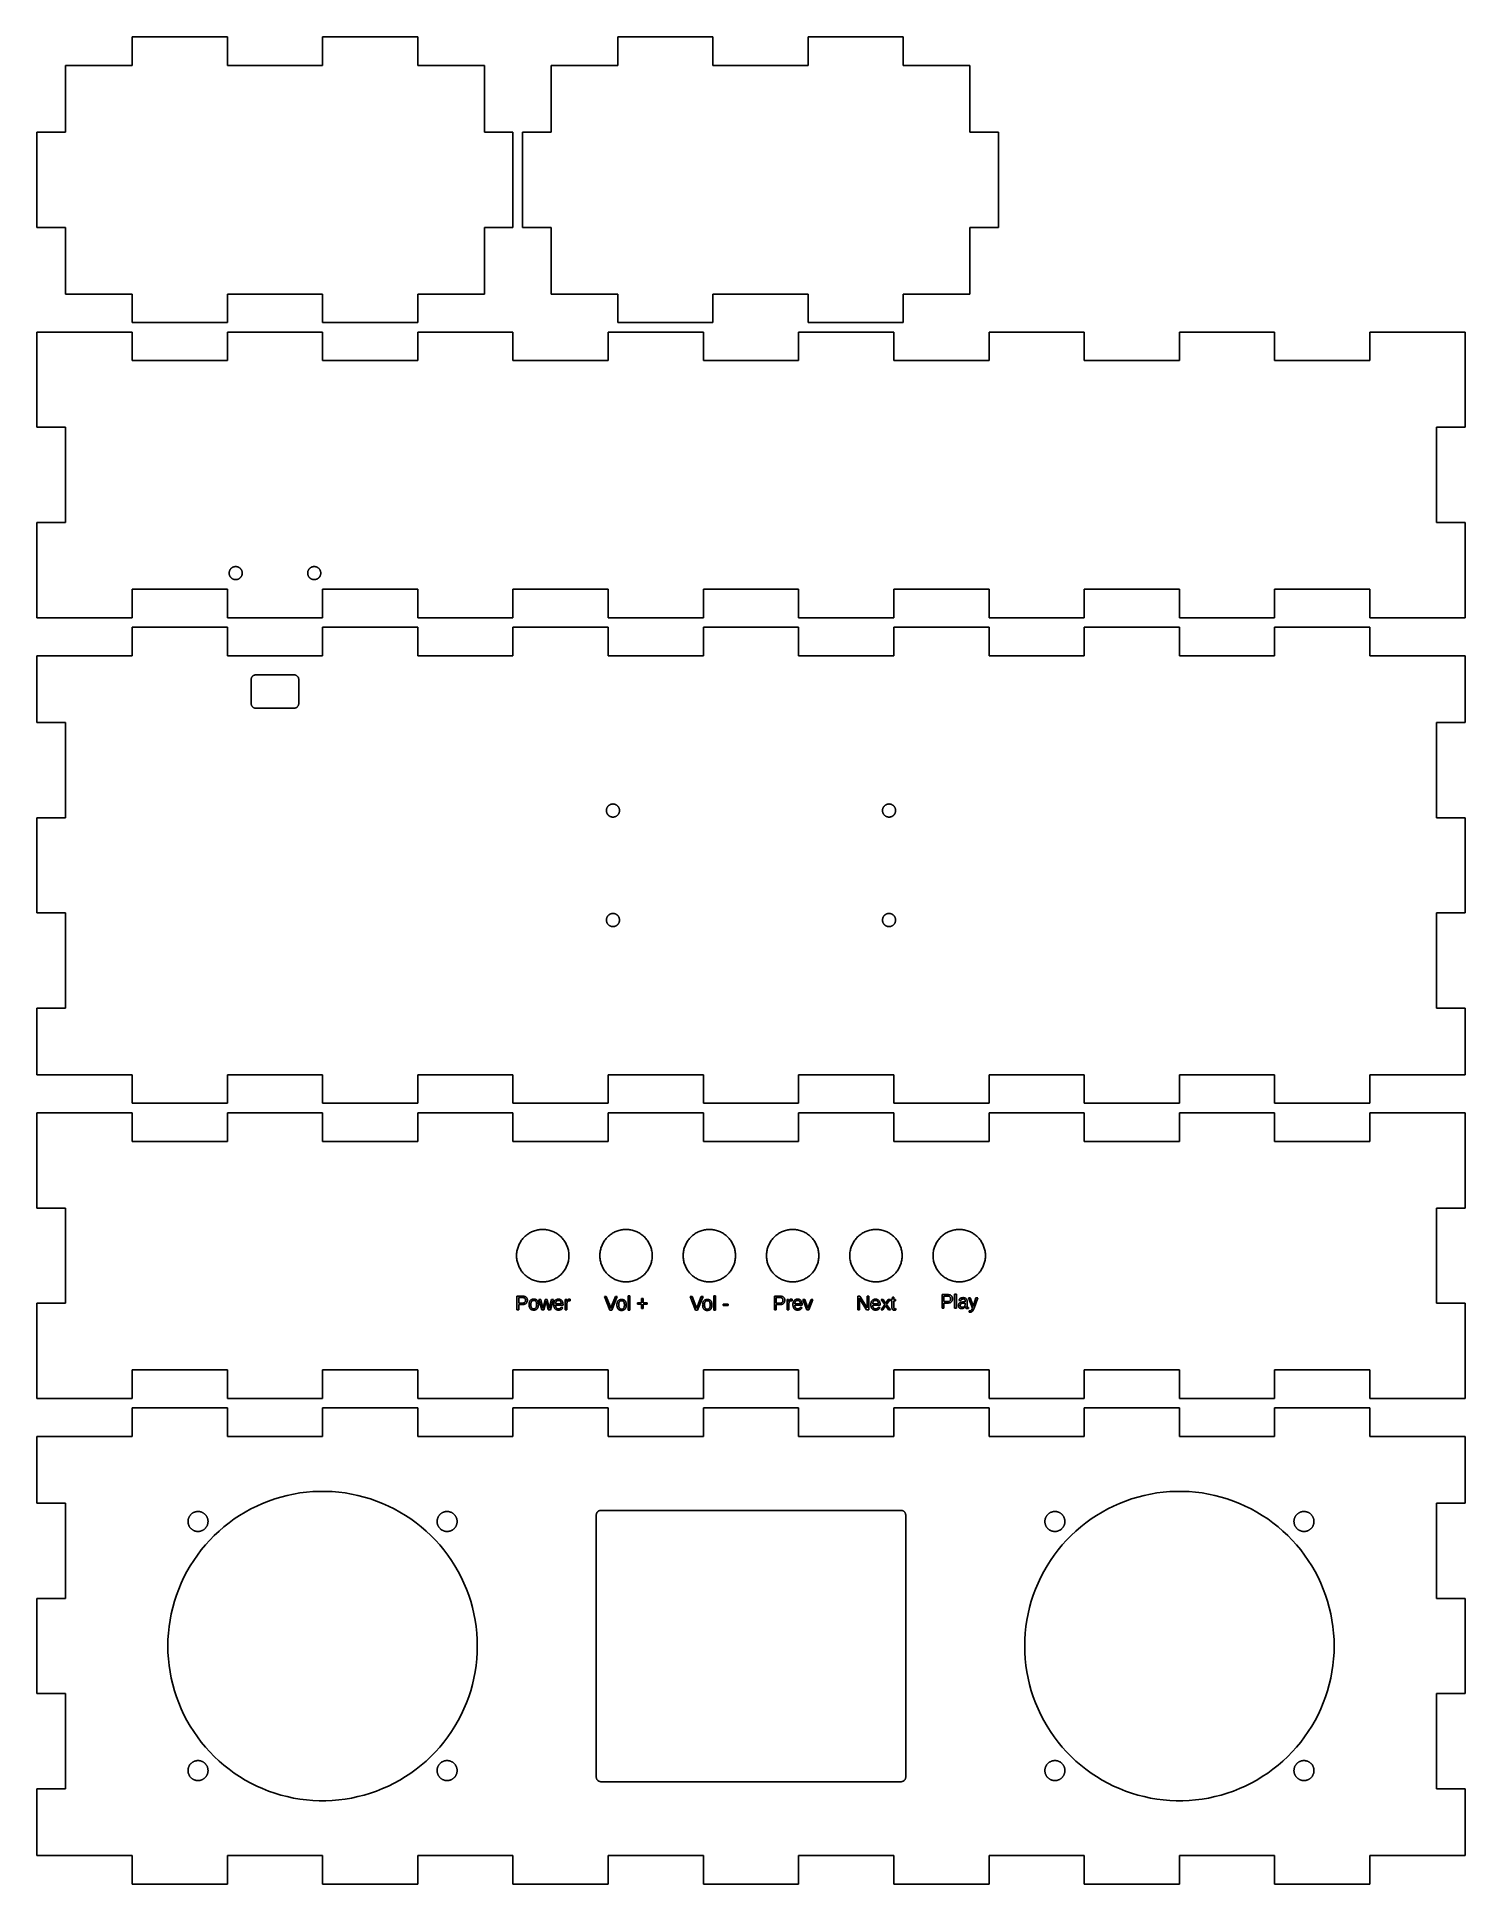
# Model space of a CAD drawing. Header units: metres. Extents: x 0 to 300, y -102 to 286.
import ezdxf

# ---------------------------------------------------------------- set-up
doc = ezdxf.new("R2010")
doc.units = ezdxf.units.M

msp = doc.modelspace()

# ---------------------------------------------------------------- linework, layer by layer
for p, q in [((40, 286), (20, 286)), ((20, 286), (20, 280)), ((40, 280), (40, 286)), ((80, 286), (60, 286)), ((60, 286), (60, 280)), ((80, 280), (80, 286)), ((142, 286), (122, 286)), ((122, 286), (122, 280)), ((142, 280), (142, 286)), ((182, 286), (162, 286)), ((162, 286), (162, 280)), ((182, 280), (182, 286)), ((20, 280), (6, 280)), ((6, 280), (6, 266)), ((60, 280), (40, 280)), ((94, 280), (80, 280)), ((94, 266), (94, 280)), ((122, 280), (108, 280)), ((108, 280), (108, 266)), ((162, 280), (142, 280)), ((196, 280), (182, 280)), ((196, 266), (196, 280)), ((6, 266), (0, 266)), ((0, 266), (0, 246)), ((100, 266), (94, 266)), ((100, 246), (100, 266)), ((108, 266), (102, 266)), ((102, 266), (102, 246)), ((202, 266), (196, 266)), ((202, 246), (202, 266)), ((0, 246), (6, 246)), ((6, 246), (6, 232)), ((94, 232), (94, 246)), ((94, 246), (100, 246)), ((102, 246), (108, 246)), ((108, 246), (108, 232)), ((196, 232), (196, 246)), ((196, 246), (202, 246)), ((6, 232), (20, 232)), ((20, 232), (20, 226)), ((40, 232), (60, 232)), ((40, 226), (40, 232)), ((60, 232), (60, 226)), ((80, 226), (80, 232)), ((80, 232), (94, 232)), ((108, 232), (122, 232)), ((122, 232), (122, 226)), ((142, 232), (162, 232)), ((142, 226), (142, 232)), ((162, 232), (162, 226)), ((182, 226), (182, 232)), ((182, 232), (196, 232)), ((20, 226), (40, 226)), ((60, 226), (80, 226)), ((122, 226), (142, 226)), ((162, 226), (182, 226)), ((20, 224), (0, 224)), ((0, 224), (0, 204)), ((20, 218), (20, 224)), ((60, 224), (40, 224)), ((40, 224), (40, 218)), ((60, 218), (60, 224)), ((100, 224), (80, 224)), ((80, 224), (80, 218)), ((100, 218), (100, 224)), ((140, 224), (120, 224)), ((120, 224), (120, 218)), ((140, 218), (140, 224)), ((180, 224), (160, 224)), ((160, 224), (160, 218)), ((180, 218), (180, 224)), ((220, 224), (200, 224)), ((200, 224), (200, 218)), ((220, 218), (220, 224)), ((260, 224), (240, 224)), ((240, 224), (240, 218)), ((260, 218), (260, 224)), ((300, 224), (280, 224)), ((280, 224), (280, 218)), ((300, 204), (300, 224)), ((40, 218), (20, 218)), ((80, 218), (60, 218)), ((120, 218), (100, 218)), ((160, 218), (140, 218)), ((200, 218), (180, 218)), ((240, 218), (220, 218)), ((280, 218), (260, 218)), ((0, 204), (6, 204)), ((6, 204), (6, 184)), ((294, 184), (294, 204)), ((294, 204), (300, 204)), ((6, 184), (0, 184)), ((0, 184), (0, 164)), ((300, 184), (294, 184)), ((300, 164), (300, 184)), ((41.113, 174.594), (41.1646, 174.619)), ((41.1646, 174.619), (41.2172, 174.643)), ((41.2172, 174.643), (41.2707, 174.664)), ((41.2707, 174.664), (41.3251, 174.683)), ((41.3251, 174.683), (41.3802, 174.699)), ((41.3802, 174.699), (41.436, 174.714)), ((41.436, 174.714), (41.4924, 174.726)), ((41.4924, 174.726), (41.5491, 174.735)), ((41.5491, 174.735), (41.6063, 174.742)), ((41.6063, 174.742), (41.6637, 174.747)), ((41.6637, 174.747), (41.7212, 174.75)), ((41.7212, 174.75), (41.7788, 174.75)), ((41.7788, 174.75), (41.8363, 174.747)), ((41.8363, 174.747), (41.8937, 174.742)), ((41.8937, 174.742), (41.9509, 174.735)), ((41.9509, 174.735), (42.0077, 174.726)), ((42.0077, 174.726), (42.064, 174.714)), ((42.064, 174.714), (42.1198, 174.699)), ((42.1198, 174.699), (42.1749, 174.683)), ((42.1749, 174.683), (42.2293, 174.664)), ((42.2293, 174.664), (42.2828, 174.643)), ((42.2828, 174.643), (42.3354, 174.619)), ((42.3354, 174.619), (42.387, 174.594)), ((57.613, 174.594), (57.6646, 174.619)), ((57.6646, 174.619), (57.7172, 174.643)), ((57.7172, 174.643), (57.7707, 174.664)), ((57.7707, 174.664), (57.8251, 174.683)), ((57.8251, 174.683), (57.8802, 174.699)), ((57.8802, 174.699), (57.936, 174.714)), ((57.936, 174.714), (57.9923, 174.726)), ((57.9923, 174.726), (58.0491, 174.735)), ((58.0491, 174.735), (58.1063, 174.742)), ((58.1063, 174.742), (58.1637, 174.747)), ((58.1637, 174.747), (58.2212, 174.75)), ((58.2212, 174.75), (58.2788, 174.75)), ((58.2788, 174.75), (58.3363, 174.747)), ((58.3363, 174.747), (58.3937, 174.742)), ((58.3937, 174.742), (58.4509, 174.735)), ((58.4509, 174.735), (58.5076, 174.726)), ((58.5076, 174.726), (58.564, 174.714)), ((58.564, 174.714), (58.6198, 174.699)), ((58.6198, 174.699), (58.6749, 174.683)), ((58.6749, 174.683), (58.7293, 174.664)), ((58.7293, 174.664), (58.7828, 174.643)), ((58.7828, 174.643), (58.8354, 174.619)), ((58.8354, 174.619), (58.887, 174.594)), ((40.375, 173.375), (40.3762, 173.433)), ((40.3762, 173.317), (40.375, 173.375)), ((40.3762, 173.433), (40.3798, 173.49)), ((40.3798, 173.26), (40.3762, 173.317)), ((40.3798, 173.49), (40.3858, 173.547)), ((40.3858, 173.203), (40.3798, 173.26)), ((40.3858, 173.547), (40.3943, 173.604)), ((40.3943, 173.146), (40.3858, 173.203)), ((40.3943, 173.604), (40.4051, 173.661)), ((40.4051, 173.089), (40.3943, 173.146)), ((40.4051, 173.661), (40.4182, 173.717)), ((40.4182, 173.033), (40.4051, 173.089)), ((40.4182, 173.717), (40.4337, 173.772)), ((40.4337, 172.978), (40.4182, 173.033)), ((40.4337, 173.772), (40.4515, 173.827)), ((40.4515, 172.923), (40.4337, 172.978)), ((40.4515, 173.827), (40.4716, 173.881)), ((40.4716, 172.869), (40.4515, 172.923)), ((40.4716, 173.881), (40.4939, 173.934)), ((40.4939, 172.816), (40.4716, 172.869)), ((40.4939, 173.934), (40.5184, 173.986)), ((40.5184, 172.764), (40.4939, 172.816)), ((40.5184, 173.986), (40.5451, 174.037)), ((40.5451, 172.713), (40.5184, 172.764)), ((40.5451, 174.037), (40.5739, 174.087)), ((40.5739, 172.663), (40.5451, 172.713)), ((40.5739, 174.087), (40.6047, 174.136)), ((40.6047, 172.614), (40.5739, 172.663)), ((40.6047, 174.136), (40.6376, 174.183)), ((40.6376, 172.567), (40.6047, 172.614)), ((40.6376, 174.183), (40.6724, 174.229)), ((40.6724, 172.521), (40.6376, 172.567)), ((40.6724, 174.229), (40.7091, 174.273)), ((40.7091, 172.477), (40.6724, 172.521)), ((40.7091, 174.273), (40.7477, 174.316)), ((40.7477, 172.434), (40.7091, 172.477)), ((40.7477, 174.316), (40.788, 174.357)), ((40.788, 172.393), (40.7477, 172.434)), ((40.788, 174.357), (40.83, 174.397)), ((40.83, 172.353), (40.788, 172.393)), ((40.83, 174.397), (40.8736, 174.434)), ((40.8736, 172.316), (40.83, 172.353)), ((40.8736, 174.434), (40.9187, 174.47)), ((40.9187, 172.28), (40.8736, 172.316)), ((40.9187, 174.47), (40.9653, 174.504)), ((40.9653, 172.246), (40.9187, 172.28)), ((40.9653, 174.504), (41.0132, 174.536)), ((41.0132, 172.214), (40.9653, 172.246)), ((41.0132, 174.536), (41.0625, 174.566)), ((41.0625, 172.184), (41.0132, 172.214)), ((41.0625, 174.566), (41.113, 174.594)), ((41.113, 172.156), (41.0625, 172.184)), ((41.1646, 172.131), (41.113, 172.156)), ((41.2172, 172.107), (41.1646, 172.131)), ((41.2707, 172.086), (41.2172, 172.107)), ((41.3251, 172.067), (41.2707, 172.086)), ((41.3802, 172.051), (41.3251, 172.067)), ((41.436, 172.036), (41.3802, 172.051)), ((41.4924, 172.024), (41.436, 172.036)), ((41.5491, 172.015), (41.4924, 172.024)), ((41.6063, 172.008), (41.5491, 172.015)), ((41.6637, 172.003), (41.6063, 172.008)), ((41.7212, 172), (41.6637, 172.003)), ((41.7788, 172), (41.7212, 172)), ((41.8363, 172.003), (41.7788, 172)), ((41.8937, 172.008), (41.8363, 172.003)), ((41.9509, 172.015), (41.8937, 172.008)), ((42.0077, 172.024), (41.9509, 172.015)), ((42.064, 172.036), (42.0077, 172.024)), ((42.1198, 172.051), (42.064, 172.036)), ((42.1749, 172.067), (42.1198, 172.051)), ((42.2293, 172.086), (42.1749, 172.067)), ((42.2828, 172.107), (42.2293, 172.086)), ((42.3354, 172.131), (42.2828, 172.107)), ((42.387, 172.156), (42.3354, 172.131)), ((42.387, 174.594), (42.4375, 174.566)), ((42.4375, 172.184), (42.387, 172.156)), ((42.4375, 174.566), (42.4868, 174.536)), ((42.4868, 172.214), (42.4375, 172.184)), ((42.4868, 174.536), (42.5347, 174.504)), ((42.5347, 172.246), (42.4868, 172.214)), ((42.5347, 174.504), (42.5813, 174.47)), ((42.5813, 172.28), (42.5347, 172.246)), ((42.5813, 174.47), (42.6265, 174.434)), ((42.6265, 172.316), (42.5813, 172.28)), ((42.6265, 174.434), (42.6701, 174.397)), ((42.6701, 172.353), (42.6265, 172.316)), ((42.6701, 174.397), (42.7121, 174.357)), ((42.7121, 172.393), (42.6701, 172.353)), ((42.7121, 174.357), (42.7523, 174.316)), ((42.7523, 172.434), (42.7121, 172.393)), ((42.7523, 174.316), (42.7909, 174.273)), ((42.7909, 172.477), (42.7523, 172.434)), ((42.7909, 174.273), (42.8276, 174.229)), ((42.8276, 172.521), (42.7909, 172.477)), ((42.8276, 174.229), (42.8624, 174.183)), ((42.8624, 172.567), (42.8276, 172.521)), ((42.8624, 174.183), (42.8953, 174.136)), ((42.8953, 172.614), (42.8624, 172.567)), ((42.8953, 174.136), (42.9261, 174.087)), ((42.9261, 172.663), (42.8953, 172.614)), ((42.9261, 174.087), (42.9549, 174.037)), ((42.9549, 172.713), (42.9261, 172.663)), ((42.9549, 174.037), (42.9816, 173.986)), ((42.9816, 172.764), (42.9549, 172.713)), ((42.9816, 173.986), (43.0061, 173.934)), ((43.0061, 172.816), (42.9816, 172.764)), ((43.0061, 173.934), (43.0285, 173.881)), ((43.0285, 172.869), (43.0061, 172.816)), ((43.0285, 173.881), (43.0485, 173.827)), ((43.0485, 172.923), (43.0285, 172.869)), ((43.0485, 173.827), (43.0663, 173.772)), ((43.0663, 172.978), (43.0485, 172.923)), ((43.0663, 173.772), (43.0818, 173.717)), ((43.0818, 173.033), (43.0663, 172.978)), ((43.0818, 173.717), (43.095, 173.661)), ((43.095, 173.089), (43.0818, 173.033)), ((43.095, 173.661), (43.1058, 173.604)), ((43.1058, 173.146), (43.095, 173.089)), ((43.1058, 173.604), (43.1142, 173.547)), ((43.1142, 173.203), (43.1058, 173.146)), ((43.1142, 173.547), (43.1202, 173.49)), ((43.1202, 173.26), (43.1142, 173.203)), ((43.1202, 173.49), (43.1238, 173.433)), ((43.1238, 173.317), (43.1202, 173.26)), ((43.1238, 173.433), (43.125, 173.375)), ((43.125, 173.375), (43.1238, 173.317)), ((56.875, 173.375), (56.8762, 173.433)), ((56.8762, 173.317), (56.875, 173.375)), ((56.8762, 173.433), (56.8798, 173.49)), ((56.8798, 173.26), (56.8762, 173.317)), ((56.8798, 173.49), (56.8858, 173.547)), ((56.8858, 173.203), (56.8798, 173.26)), ((56.8858, 173.547), (56.8942, 173.604)), ((56.8942, 173.146), (56.8858, 173.203)), ((56.8942, 173.604), (56.905, 173.661)), ((56.905, 173.089), (56.8942, 173.146)), ((56.905, 173.661), (56.9182, 173.717)), ((56.9182, 173.033), (56.905, 173.089)), ((56.9182, 173.717), (56.9337, 173.772)), ((56.9337, 172.978), (56.9182, 173.033)), ((56.9337, 173.772), (56.9515, 173.827)), ((56.9515, 172.923), (56.9337, 172.978)), ((56.9515, 173.827), (56.9715, 173.881)), ((56.9715, 172.869), (56.9515, 172.923)), ((56.9715, 173.881), (56.9939, 173.934)), ((56.9939, 172.816), (56.9715, 172.869)), ((56.9939, 173.934), (57.0184, 173.986)), ((57.0184, 172.764), (56.9939, 172.816)), ((57.0184, 173.986), (57.0451, 174.037)), ((57.0451, 172.713), (57.0184, 172.764)), ((57.0451, 174.037), (57.0739, 174.087)), ((57.0739, 172.663), (57.0451, 172.713)), ((57.0739, 174.087), (57.1047, 174.136)), ((57.1047, 172.614), (57.0739, 172.663)), ((57.1047, 174.136), (57.1376, 174.183)), ((57.1376, 172.567), (57.1047, 172.614)), ((57.1376, 174.183), (57.1724, 174.229)), ((57.1724, 172.521), (57.1376, 172.567)), ((57.1724, 174.229), (57.2091, 174.273)), ((57.2091, 172.477), (57.1724, 172.521)), ((57.2091, 174.273), (57.2477, 174.316)), ((57.2477, 172.434), (57.2091, 172.477)), ((57.2477, 174.316), (57.2879, 174.357)), ((57.2879, 172.393), (57.2477, 172.434)), ((57.2879, 174.357), (57.3299, 174.397)), ((57.3299, 172.353), (57.2879, 172.393)), ((57.3299, 174.397), (57.3735, 174.434)), ((57.3735, 172.316), (57.3299, 172.353)), ((57.3735, 174.434), (57.4187, 174.47)), ((57.4187, 172.28), (57.3735, 172.316)), ((57.4187, 174.47), (57.4653, 174.504)), ((57.4653, 172.246), (57.4187, 172.28)), ((57.4653, 174.504), (57.5132, 174.536)), ((57.5132, 172.214), (57.4653, 172.246)), ((57.5132, 174.536), (57.5625, 174.566)), ((57.5625, 172.184), (57.5132, 172.214)), ((57.5625, 174.566), (57.613, 174.594)), ((57.613, 172.156), (57.5625, 172.184)), ((57.6646, 172.131), (57.613, 172.156)), ((57.7172, 172.107), (57.6646, 172.131)), ((57.7707, 172.086), (57.7172, 172.107)), ((57.8251, 172.067), (57.7707, 172.086)), ((57.8802, 172.051), (57.8251, 172.067)), ((57.936, 172.036), (57.8802, 172.051)), ((57.9923, 172.024), (57.936, 172.036)), ((58.0491, 172.015), (57.9923, 172.024)), ((58.1063, 172.008), (58.0491, 172.015)), ((58.1637, 172.003), (58.1063, 172.008)), ((58.2212, 172), (58.1637, 172.003)), ((58.2788, 172), (58.2212, 172)), ((58.3363, 172.003), (58.2788, 172)), ((58.3937, 172.008), (58.3363, 172.003)), ((58.4509, 172.015), (58.3937, 172.008)), ((58.5076, 172.024), (58.4509, 172.015)), ((58.564, 172.036), (58.5076, 172.024)), ((58.6198, 172.051), (58.564, 172.036)), ((58.6749, 172.067), (58.6198, 172.051)), ((58.7293, 172.086), (58.6749, 172.067)), ((58.7828, 172.107), (58.7293, 172.086)), ((58.8354, 172.131), (58.7828, 172.107)), ((58.887, 172.156), (58.8354, 172.131)), ((58.887, 174.594), (58.9375, 174.566)), ((58.9375, 172.184), (58.887, 172.156)), ((58.9375, 174.566), (58.9868, 174.536)), ((58.9868, 172.214), (58.9375, 172.184)), ((58.9868, 174.536), (59.0347, 174.504)), ((59.0347, 172.246), (58.9868, 172.214)), ((59.0347, 174.504), (59.0813, 174.47)), ((59.0813, 172.28), (59.0347, 172.246)), ((59.0813, 174.47), (59.1264, 174.434)), ((59.1264, 172.316), (59.0813, 172.28)), ((59.1264, 174.434), (59.17, 174.397)), ((59.17, 172.353), (59.1264, 172.316)), ((59.17, 174.397), (59.212, 174.357)), ((59.212, 172.393), (59.17, 172.353)), ((59.212, 174.357), (59.2523, 174.316)), ((59.2523, 172.434), (59.212, 172.393)), ((59.2523, 174.316), (59.2909, 174.273)), ((59.2909, 172.477), (59.2523, 172.434)), ((59.2909, 174.273), (59.3276, 174.229)), ((59.3276, 172.521), (59.2909, 172.477)), ((59.3276, 174.229), (59.3624, 174.183)), ((59.3624, 172.567), (59.3276, 172.521)), ((59.3624, 174.183), (59.3953, 174.136)), ((59.3953, 172.614), (59.3624, 172.567)), ((59.3953, 174.136), (59.4261, 174.087)), ((59.4261, 172.663), (59.3953, 172.614)), ((59.4261, 174.087), (59.4549, 174.037)), ((59.4549, 172.713), (59.4261, 172.663)), ((59.4549, 174.037), (59.4816, 173.986)), ((59.4816, 172.764), (59.4549, 172.713)), ((59.4816, 173.986), (59.5061, 173.934)), ((59.5061, 172.816), (59.4816, 172.764)), ((59.5061, 173.934), (59.5284, 173.881)), ((59.5284, 172.869), (59.5061, 172.816)), ((59.5284, 173.881), (59.5485, 173.827)), ((59.5485, 172.923), (59.5284, 172.869)), ((59.5485, 173.827), (59.5663, 173.772)), ((59.5663, 172.978), (59.5485, 172.923)), ((59.5663, 173.772), (59.5818, 173.717)), ((59.5818, 173.033), (59.5663, 172.978)), ((59.5818, 173.717), (59.5949, 173.661)), ((59.5949, 173.089), (59.5818, 173.033)), ((59.5949, 173.661), (59.6057, 173.604)), ((59.6057, 173.146), (59.5949, 173.089)), ((59.6057, 173.604), (59.6142, 173.547)), ((59.6142, 173.203), (59.6057, 173.146)), ((59.6142, 173.547), (59.6202, 173.49)), ((59.6202, 173.26), (59.6142, 173.203)), ((59.6202, 173.49), (59.6238, 173.433)), ((59.6238, 173.317), (59.6202, 173.26)), ((59.6238, 173.433), (59.625, 173.375)), ((59.625, 173.375), (59.6238, 173.317)), ((20, 170), (40, 170)), ((20, 164), (20, 170)), ((40, 170), (40, 164)), ((60, 164), (60, 170)), ((60, 170), (80, 170)), ((80, 170), (80, 164)), ((100, 164), (100, 170)), ((100, 170), (120, 170)), ((120, 170), (120, 164)), ((140, 164), (140, 170)), ((140, 170), (160, 170)), ((160, 170), (160, 164)), ((180, 164), (180, 170)), ((180, 170), (200, 170)), ((200, 170), (200, 164)), ((220, 164), (220, 170)), ((220, 170), (240, 170)), ((240, 170), (240, 164)), ((260, 164), (260, 170)), ((260, 170), (280, 170)), ((280, 170), (280, 164)), ((0, 164), (20, 164)), ((40, 164), (60, 164)), ((80, 164), (100, 164)), ((120, 164), (140, 164)), ((160, 164), (180, 164)), ((200, 164), (220, 164)), ((240, 164), (260, 164)), ((280, 164), (300, 164)), ((40, 162), (20, 162)), ((20, 162), (20, 156)), ((40, 156), (40, 162)), ((80, 162), (60, 162)), ((60, 162), (60, 156)), ((80, 156), (80, 162)), ((120, 162), (100, 162)), ((100, 162), (100, 156)), ((120, 156), (120, 162)), ((160, 162), (140, 162)), ((140, 162), (140, 156)), ((160, 156), (160, 162)), ((200, 162), (180, 162)), ((180, 162), (180, 156)), ((200, 156), (200, 162)), ((240, 162), (220, 162)), ((220, 162), (220, 156)), ((240, 156), (240, 162)), ((280, 162), (260, 162)), ((260, 162), (260, 156)), ((280, 156), (280, 162)), ((20, 156), (0, 156)), ((0, 156), (0, 142)), ((60, 156), (40, 156)), ((100, 156), (80, 156)), ((140, 156), (120, 156)), ((180, 156), (160, 156)), ((220, 156), (200, 156)), ((260, 156), (240, 156)), ((300, 156), (280, 156)), ((300, 142), (300, 156)), ((45.0427, 151.289), (45.0702, 151.368)), ((45.0702, 151.368), (45.1043, 151.445)), ((45.1043, 151.445), (45.1446, 151.518)), ((45.1446, 151.518), (45.191, 151.588)), ((45.191, 151.588), (45.243, 151.653)), ((45.243, 151.653), (45.3003, 151.714)), ((45.3003, 151.714), (45.3626, 151.771)), ((45.3626, 151.771), (45.4293, 151.821)), ((45.4293, 151.821), (45.5, 151.866)), ((45.5, 151.866), (45.5742, 151.905)), ((45.5742, 151.905), (45.6514, 151.937)), ((45.6514, 151.937), (45.7311, 151.963)), ((45.7311, 151.963), (45.8126, 151.982)), ((45.8126, 151.982), (45.8955, 151.995)), ((45.8955, 151.995), (45.9791, 152)), ((45.9791, 152), (54.0209, 152)), ((54.0209, 152), (54.0628, 151.998)), ((54.0628, 151.998), (54.1461, 151.989)), ((54.1461, 151.989), (54.2283, 151.974)), ((54.2283, 151.974), (54.309, 151.951)), ((54.309, 151.951), (54.3875, 151.922)), ((54.3875, 151.922), (54.4633, 151.886)), ((54.4633, 151.886), (54.5358, 151.844)), ((54.5358, 151.844), (54.6046, 151.797)), ((54.6046, 151.797), (54.6691, 151.743)), ((54.6691, 151.743), (54.729, 151.685)), ((54.729, 151.685), (54.7837, 151.621)), ((54.7837, 151.621), (54.8329, 151.553)), ((54.8329, 151.553), (54.8763, 151.482)), ((54.8763, 151.482), (54.9135, 151.407)), ((54.9135, 151.407), (54.9444, 151.329)), ((54.9444, 151.329), (54.9686, 151.249)), ((45.0009, 151.042), (45.0079, 151.125)), ((45.0009, 145.958), (45.0009, 151.042)), ((45.0079, 151.125), (45.0219, 151.208)), ((45.0219, 151.208), (45.0427, 151.289)), ((54.9686, 151.249), (54.986, 151.167)), ((54.986, 151.167), (54.9965, 151.084)), ((54.9965, 151.084), (54.9991, 151.042)), ((54.9991, 151.042), (54.9991, 145.958)), ((45.0079, 145.875), (45.0009, 145.958)), ((45.0219, 145.792), (45.0079, 145.875)), ((45.0427, 145.711), (45.0219, 145.792)), ((45.0702, 145.632), (45.0427, 145.711)), ((45.1043, 145.555), (45.0702, 145.632)), ((45.1446, 145.482), (45.1043, 145.555)), ((45.191, 145.412), (45.1446, 145.482)), ((45.243, 145.347), (45.191, 145.412)), ((45.3003, 145.286), (45.243, 145.347)), ((45.3626, 145.229), (45.3003, 145.286)), ((45.4293, 145.179), (45.3626, 145.229)), ((45.5, 145.134), (45.4293, 145.179)), ((45.5742, 145.095), (45.5, 145.134)), ((45.6514, 145.063), (45.5742, 145.095)), ((45.7311, 145.037), (45.6514, 145.063)), ((45.8126, 145.018), (45.7311, 145.037)), ((45.8955, 145.005), (45.8126, 145.018)), ((45.9791, 145), (45.8955, 145.005)), ((54.0209, 145), (45.9791, 145)), ((54.1045, 145.005), (54.0209, 145)), ((54.1874, 145.018), (54.1045, 145.005)), ((54.2689, 145.037), (54.1874, 145.018)), ((54.3486, 145.063), (54.2689, 145.037)), ((54.4258, 145.095), (54.3486, 145.063)), ((54.5, 145.134), (54.4258, 145.095)), ((54.5707, 145.179), (54.5, 145.134)), ((54.6374, 145.229), (54.5707, 145.179)), ((54.6997, 145.286), (54.6374, 145.229)), ((54.757, 145.347), (54.6997, 145.286)), ((54.809, 145.412), (54.757, 145.347)), ((54.8554, 145.482), (54.809, 145.412)), ((54.8957, 145.555), (54.8554, 145.482)), ((54.9298, 145.632), (54.8957, 145.555)), ((54.9573, 145.711), (54.9298, 145.632)), ((54.9781, 145.792), (54.9573, 145.711)), ((54.9921, 145.875), (54.9781, 145.792)), ((54.9991, 145.958), (54.9921, 145.875)), ((0, 142), (6, 142)), ((6, 142), (6, 122)), ((294, 122), (294, 142)), ((294, 142), (300, 142)), ((119.768, 124.111), (119.795, 124.162)), ((119.795, 124.162), (119.824, 124.212)), ((119.824, 124.212), (119.855, 124.261)), ((119.855, 124.261), (119.888, 124.308)), ((119.888, 124.308), (119.922, 124.354)), ((119.922, 124.354), (119.959, 124.398)), ((119.959, 124.398), (119.998, 124.441)), ((119.998, 124.441), (120.038, 124.482)), ((120.038, 124.482), (120.08, 124.522)), ((120.08, 124.522), (120.124, 124.559)), ((120.124, 124.559), (120.169, 124.595)), ((120.169, 124.595), (120.215, 124.629)), ((120.215, 124.629), (120.263, 124.661)), ((120.263, 124.661), (120.312, 124.691)), ((120.312, 124.691), (120.363, 124.719)), ((120.363, 124.719), (120.415, 124.744)), ((120.415, 124.744), (120.467, 124.768)), ((120.467, 124.768), (120.521, 124.789)), ((120.521, 124.789), (120.575, 124.808)), ((120.575, 124.808), (120.63, 124.824)), ((120.63, 124.824), (120.686, 124.839)), ((120.686, 124.839), (120.742, 124.851)), ((120.742, 124.851), (120.799, 124.86)), ((120.799, 124.86), (120.856, 124.867)), ((120.856, 124.867), (120.914, 124.872)), ((120.914, 124.872), (120.971, 124.875)), ((120.971, 124.875), (121.029, 124.875)), ((121.029, 124.875), (121.086, 124.872)), ((121.086, 124.872), (121.144, 124.867)), ((121.144, 124.867), (121.201, 124.86)), ((121.201, 124.86), (121.258, 124.851)), ((121.258, 124.851), (121.314, 124.839)), ((121.314, 124.839), (121.37, 124.824)), ((121.37, 124.824), (121.425, 124.808)), ((121.425, 124.808), (121.479, 124.789)), ((121.479, 124.789), (121.533, 124.768)), ((121.533, 124.768), (121.585, 124.744)), ((121.585, 124.744), (121.637, 124.719)), ((121.637, 124.719), (121.688, 124.691)), ((121.688, 124.691), (121.737, 124.661)), ((121.737, 124.661), (121.785, 124.629)), ((121.785, 124.629), (121.831, 124.595)), ((121.831, 124.595), (121.876, 124.559)), ((121.876, 124.559), (121.92, 124.522)), ((121.92, 124.522), (121.962, 124.482)), ((121.962, 124.482), (122.002, 124.441)), ((122.002, 124.441), (122.041, 124.398)), ((122.041, 124.398), (122.078, 124.354)), ((122.078, 124.354), (122.112, 124.308)), ((122.112, 124.308), (122.145, 124.261)), ((122.145, 124.261), (122.176, 124.212)), ((122.176, 124.212), (122.205, 124.162)), ((122.205, 124.162), (122.232, 124.111)), ((177.768, 124.111), (177.795, 124.162)), ((177.795, 124.162), (177.824, 124.212)), ((177.824, 124.212), (177.855, 124.261)), ((177.855, 124.261), (177.888, 124.308)), ((177.888, 124.308), (177.922, 124.354)), ((177.922, 124.354), (177.959, 124.398)), ((177.959, 124.398), (177.998, 124.441)), ((177.998, 124.441), (178.038, 124.482)), ((178.038, 124.482), (178.08, 124.522)), ((178.08, 124.522), (178.124, 124.559)), ((178.124, 124.559), (178.169, 124.595)), ((178.169, 124.595), (178.215, 124.629)), ((178.215, 124.629), (178.263, 124.661)), ((178.263, 124.661), (178.312, 124.691)), ((178.312, 124.691), (178.363, 124.719)), ((178.363, 124.719), (178.415, 124.744)), ((178.415, 124.744), (178.467, 124.768)), ((178.467, 124.768), (178.521, 124.789)), ((178.521, 124.789), (178.575, 124.808)), ((178.575, 124.808), (178.63, 124.824)), ((178.63, 124.824), (178.686, 124.839)), ((178.686, 124.839), (178.742, 124.851)), ((178.742, 124.851), (178.799, 124.86)), ((178.799, 124.86), (178.856, 124.867)), ((178.856, 124.867), (178.914, 124.872)), ((178.914, 124.872), (178.971, 124.875)), ((178.971, 124.875), (179.029, 124.875)), ((179.029, 124.875), (179.086, 124.872)), ((179.086, 124.872), (179.144, 124.867)), ((179.144, 124.867), (179.201, 124.86)), ((179.201, 124.86), (179.258, 124.851)), ((179.258, 124.851), (179.314, 124.839)), ((179.314, 124.839), (179.37, 124.824)), ((179.37, 124.824), (179.425, 124.808)), ((179.425, 124.808), (179.479, 124.789)), ((179.479, 124.789), (179.533, 124.768)), ((179.533, 124.768), (179.585, 124.744)), ((179.585, 124.744), (179.637, 124.719)), ((179.637, 124.719), (179.688, 124.691)), ((179.688, 124.691), (179.737, 124.661)), ((179.737, 124.661), (179.785, 124.629)), ((179.785, 124.629), (179.831, 124.595)), ((179.831, 124.595), (179.876, 124.559)), ((179.876, 124.559), (179.92, 124.522)), ((179.92, 124.522), (179.962, 124.482)), ((179.962, 124.482), (180.002, 124.441)), ((180.002, 124.441), (180.041, 124.398)), ((180.041, 124.398), (180.078, 124.354)), ((180.078, 124.354), (180.112, 124.308)), ((180.112, 124.308), (180.145, 124.261)), ((180.145, 124.261), (180.176, 124.212)), ((180.176, 124.212), (180.205, 124.162)), ((180.205, 124.162), (180.232, 124.111)), ((6, 122), (0, 122)), ((0, 122), (0, 102)), ((119.625, 123.5), (119.626, 123.558)), ((119.626, 123.442), (119.625, 123.5)), ((119.626, 123.558), (119.63, 123.615)), ((119.63, 123.385), (119.626, 123.442)), ((119.63, 123.615), (119.636, 123.672)), ((119.636, 123.328), (119.63, 123.385)), ((119.636, 123.672), (119.644, 123.729)), ((119.644, 123.271), (119.636, 123.328)), ((119.644, 123.729), (119.655, 123.786)), ((119.655, 123.214), (119.644, 123.271)), ((119.655, 123.786), (119.668, 123.842)), ((119.668, 123.158), (119.655, 123.214)), ((119.668, 123.842), (119.684, 123.897)), ((119.684, 123.103), (119.668, 123.158)), ((119.684, 123.897), (119.701, 123.952)), ((119.701, 123.048), (119.684, 123.103)), ((119.701, 123.952), (119.722, 124.006)), ((119.722, 122.994), (119.701, 123.048)), ((119.722, 124.006), (119.744, 124.059)), ((119.744, 122.941), (119.722, 122.994)), ((119.744, 124.059), (119.768, 124.111)), ((119.768, 122.889), (119.744, 122.941)), ((119.795, 122.838), (119.768, 122.889)), ((119.824, 122.788), (119.795, 122.838)), ((119.855, 122.739), (119.824, 122.788)), ((119.888, 122.692), (119.855, 122.739)), ((119.922, 122.646), (119.888, 122.692)), ((119.959, 122.602), (119.922, 122.646)), ((119.998, 122.559), (119.959, 122.602)), ((120.038, 122.518), (119.998, 122.559)), ((120.08, 122.478), (120.038, 122.518)), ((120.124, 122.441), (120.08, 122.478)), ((120.169, 122.405), (120.124, 122.441)), ((120.215, 122.371), (120.169, 122.405)), ((120.263, 122.339), (120.215, 122.371)), ((120.312, 122.309), (120.263, 122.339)), ((120.363, 122.281), (120.312, 122.309)), ((120.415, 122.256), (120.363, 122.281)), ((120.467, 122.232), (120.415, 122.256)), ((120.521, 122.211), (120.467, 122.232)), ((120.575, 122.192), (120.521, 122.211)), ((120.63, 122.176), (120.575, 122.192)), ((120.686, 122.161), (120.63, 122.176)), ((120.742, 122.149), (120.686, 122.161)), ((120.799, 122.14), (120.742, 122.149)), ((120.856, 122.133), (120.799, 122.14)), ((120.914, 122.128), (120.856, 122.133)), ((120.971, 122.125), (120.914, 122.128)), ((121.029, 122.125), (120.971, 122.125)), ((121.086, 122.128), (121.029, 122.125)), ((121.144, 122.133), (121.086, 122.128)), ((121.201, 122.14), (121.144, 122.133)), ((121.258, 122.149), (121.201, 122.14)), ((121.314, 122.161), (121.258, 122.149)), ((121.37, 122.176), (121.314, 122.161)), ((121.425, 122.192), (121.37, 122.176)), ((121.479, 122.211), (121.425, 122.192)), ((121.533, 122.232), (121.479, 122.211)), ((121.585, 122.256), (121.533, 122.232)), ((121.637, 122.281), (121.585, 122.256)), ((121.688, 122.309), (121.637, 122.281)), ((121.737, 122.339), (121.688, 122.309)), ((121.785, 122.371), (121.737, 122.339)), ((121.831, 122.405), (121.785, 122.371)), ((121.876, 122.441), (121.831, 122.405)), ((121.92, 122.478), (121.876, 122.441)), ((121.962, 122.518), (121.92, 122.478)), ((122.002, 122.559), (121.962, 122.518)), ((122.041, 122.602), (122.002, 122.559)), ((122.078, 122.646), (122.041, 122.602)), ((122.112, 122.692), (122.078, 122.646)), ((122.145, 122.739), (122.112, 122.692)), ((122.176, 122.788), (122.145, 122.739)), ((122.205, 122.838), (122.176, 122.788)), ((122.232, 122.889), (122.205, 122.838)), ((122.232, 124.111), (122.256, 124.059)), ((122.256, 122.941), (122.232, 122.889)), ((122.256, 124.059), (122.278, 124.006)), ((122.278, 122.994), (122.256, 122.941)), ((122.278, 124.006), (122.299, 123.952)), ((122.299, 123.048), (122.278, 122.994)), ((122.299, 123.952), (122.316, 123.897)), ((122.316, 123.103), (122.299, 123.048)), ((122.316, 123.897), (122.332, 123.842)), ((122.332, 123.158), (122.316, 123.103)), ((122.332, 123.842), (122.345, 123.786)), ((122.345, 123.214), (122.332, 123.158)), ((122.345, 123.786), (122.356, 123.729)), ((122.356, 123.271), (122.345, 123.214)), ((122.356, 123.729), (122.364, 123.672)), ((122.364, 123.328), (122.356, 123.271)), ((122.364, 123.672), (122.37, 123.615)), ((122.37, 123.385), (122.364, 123.328)), ((122.37, 123.615), (122.374, 123.558)), ((122.374, 123.442), (122.37, 123.385)), ((122.374, 123.558), (122.375, 123.5)), ((122.375, 123.5), (122.374, 123.442)), ((177.625, 123.5), (177.626, 123.558)), ((177.626, 123.442), (177.625, 123.5)), ((177.626, 123.558), (177.63, 123.615)), ((177.63, 123.385), (177.626, 123.442)), ((177.63, 123.615), (177.636, 123.672)), ((177.636, 123.328), (177.63, 123.385)), ((177.636, 123.672), (177.644, 123.729)), ((177.644, 123.271), (177.636, 123.328)), ((177.644, 123.729), (177.655, 123.786)), ((177.655, 123.214), (177.644, 123.271)), ((177.655, 123.786), (177.668, 123.842)), ((177.668, 123.158), (177.655, 123.214)), ((177.668, 123.842), (177.684, 123.897)), ((177.684, 123.103), (177.668, 123.158)), ((177.684, 123.897), (177.701, 123.952)), ((177.701, 123.048), (177.684, 123.103)), ((177.701, 123.952), (177.722, 124.006)), ((177.722, 122.994), (177.701, 123.048)), ((177.722, 124.006), (177.744, 124.059)), ((177.744, 122.941), (177.722, 122.994)), ((177.744, 124.059), (177.768, 124.111)), ((177.768, 122.889), (177.744, 122.941)), ((177.795, 122.838), (177.768, 122.889)), ((177.824, 122.788), (177.795, 122.838)), ((177.855, 122.739), (177.824, 122.788)), ((177.888, 122.692), (177.855, 122.739)), ((177.922, 122.646), (177.888, 122.692)), ((177.959, 122.602), (177.922, 122.646)), ((177.998, 122.559), (177.959, 122.602)), ((178.038, 122.518), (177.998, 122.559)), ((178.08, 122.478), (178.038, 122.518)), ((178.124, 122.441), (178.08, 122.478)), ((178.169, 122.405), (178.124, 122.441)), ((178.215, 122.371), (178.169, 122.405)), ((178.263, 122.339), (178.215, 122.371)), ((178.312, 122.309), (178.263, 122.339)), ((178.363, 122.281), (178.312, 122.309)), ((178.415, 122.256), (178.363, 122.281)), ((178.467, 122.232), (178.415, 122.256)), ((178.521, 122.211), (178.467, 122.232)), ((178.575, 122.192), (178.521, 122.211)), ((178.63, 122.176), (178.575, 122.192)), ((178.686, 122.161), (178.63, 122.176)), ((178.742, 122.149), (178.686, 122.161)), ((178.799, 122.14), (178.742, 122.149)), ((178.856, 122.133), (178.799, 122.14)), ((178.914, 122.128), (178.856, 122.133)), ((178.971, 122.125), (178.914, 122.128)), ((179.029, 122.125), (178.971, 122.125)), ((179.086, 122.128), (179.029, 122.125)), ((179.144, 122.133), (179.086, 122.128)), ((179.201, 122.14), (179.144, 122.133)), ((179.258, 122.149), (179.201, 122.14)), ((179.314, 122.161), (179.258, 122.149)), ((179.37, 122.176), (179.314, 122.161)), ((179.425, 122.192), (179.37, 122.176)), ((179.479, 122.211), (179.425, 122.192)), ((179.533, 122.232), (179.479, 122.211)), ((179.585, 122.256), (179.533, 122.232)), ((179.637, 122.281), (179.585, 122.256)), ((179.688, 122.309), (179.637, 122.281)), ((179.737, 122.339), (179.688, 122.309)), ((179.785, 122.371), (179.737, 122.339)), ((179.831, 122.405), (179.785, 122.371)), ((179.876, 122.441), (179.831, 122.405)), ((179.92, 122.478), (179.876, 122.441)), ((179.962, 122.518), (179.92, 122.478)), ((180.002, 122.559), (179.962, 122.518)), ((180.041, 122.602), (180.002, 122.559)), ((180.078, 122.646), (180.041, 122.602)), ((180.112, 122.692), (180.078, 122.646)), ((180.145, 122.739), (180.112, 122.692)), ((180.176, 122.788), (180.145, 122.739)), ((180.205, 122.838), (180.176, 122.788)), ((180.232, 122.889), (180.205, 122.838)), ((180.232, 124.111), (180.256, 124.059)), ((180.256, 122.941), (180.232, 122.889)), ((180.256, 124.059), (180.278, 124.006)), ((180.278, 122.994), (180.256, 122.941)), ((180.278, 124.006), (180.299, 123.952)), ((180.299, 123.048), (180.278, 122.994)), ((180.299, 123.952), (180.316, 123.897)), ((180.316, 123.103), (180.299, 123.048)), ((180.316, 123.897), (180.332, 123.842)), ((180.332, 123.158), (180.316, 123.103)), ((180.332, 123.842), (180.345, 123.786)), ((180.345, 123.214), (180.332, 123.158)), ((180.345, 123.786), (180.356, 123.729)), ((180.356, 123.271), (180.345, 123.214)), ((180.356, 123.729), (180.364, 123.672)), ((180.364, 123.328), (180.356, 123.271)), ((180.364, 123.672), (180.37, 123.615)), ((180.37, 123.385), (180.364, 123.328)), ((180.37, 123.615), (180.374, 123.558)), ((180.374, 123.442), (180.37, 123.385)), ((180.374, 123.558), (180.375, 123.5)), ((180.375, 123.5), (180.374, 123.442)), ((300, 122), (294, 122)), ((300, 102), (300, 122)), ((0, 102), (6, 102)), ((6, 102), (6, 82)), ((119.668, 100.842), (119.684, 100.897)), ((119.684, 100.897), (119.701, 100.952)), ((119.701, 100.952), (119.722, 101.006)), ((119.722, 101.006), (119.744, 101.059)), ((119.744, 101.059), (119.768, 101.111)), ((119.768, 101.111), (119.795, 101.162)), ((119.795, 101.162), (119.824, 101.212)), ((119.824, 101.212), (119.855, 101.261)), ((119.855, 101.261), (119.888, 101.308)), ((119.888, 101.308), (119.922, 101.354)), ((119.922, 101.354), (119.959, 101.398)), ((119.959, 101.398), (119.998, 101.441)), ((119.998, 101.441), (120.038, 101.482)), ((120.038, 101.482), (120.08, 101.522)), ((120.08, 101.522), (120.124, 101.559)), ((120.124, 101.559), (120.169, 101.595)), ((120.169, 101.595), (120.215, 101.629)), ((120.215, 101.629), (120.263, 101.661)), ((120.263, 101.661), (120.312, 101.691)), ((120.312, 101.691), (120.363, 101.719)), ((120.363, 101.719), (120.415, 101.744)), ((120.415, 101.744), (120.467, 101.768)), ((120.467, 101.768), (120.521, 101.789)), ((120.521, 101.789), (120.575, 101.808)), ((120.575, 101.808), (120.63, 101.824)), ((120.63, 101.824), (120.686, 101.839)), ((120.686, 101.839), (120.742, 101.851)), ((120.742, 101.851), (120.799, 101.86)), ((120.799, 101.86), (120.856, 101.867)), ((120.856, 101.867), (120.914, 101.872)), ((120.914, 101.872), (120.971, 101.875)), ((120.971, 101.875), (121.029, 101.875)), ((121.029, 101.875), (121.086, 101.872)), ((121.086, 101.872), (121.144, 101.867)), ((121.144, 101.867), (121.201, 101.86)), ((121.201, 101.86), (121.258, 101.851)), ((121.258, 101.851), (121.314, 101.839)), ((121.314, 101.839), (121.37, 101.824)), ((121.37, 101.824), (121.425, 101.808)), ((121.425, 101.808), (121.479, 101.789)), ((121.479, 101.789), (121.533, 101.768)), ((121.533, 101.768), (121.585, 101.744)), ((121.585, 101.744), (121.637, 101.719)), ((121.637, 101.719), (121.688, 101.691)), ((121.688, 101.691), (121.737, 101.661)), ((121.737, 101.661), (121.785, 101.629)), ((121.785, 101.629), (121.831, 101.595)), ((121.831, 101.595), (121.876, 101.559)), ((121.876, 101.559), (121.92, 101.522)), ((121.92, 101.522), (121.962, 101.482)), ((121.962, 101.482), (122.002, 101.441)), ((122.002, 101.441), (122.041, 101.398)), ((122.041, 101.398), (122.078, 101.354)), ((122.078, 101.354), (122.112, 101.308)), ((122.112, 101.308), (122.145, 101.261)), ((122.145, 101.261), (122.176, 101.212)), ((122.176, 101.212), (122.205, 101.162)), ((122.205, 101.162), (122.232, 101.111)), ((122.232, 101.111), (122.256, 101.059)), ((122.256, 101.059), (122.278, 101.006)), ((122.278, 101.006), (122.299, 100.952)), ((122.299, 100.952), (122.316, 100.897)), ((122.316, 100.897), (122.332, 100.842)), ((177.668, 100.842), (177.684, 100.897)), ((177.684, 100.897), (177.701, 100.952)), ((177.701, 100.952), (177.722, 101.006)), ((177.722, 101.006), (177.744, 101.059)), ((177.744, 101.059), (177.768, 101.111)), ((177.768, 101.111), (177.795, 101.162)), ((177.795, 101.162), (177.824, 101.212)), ((177.824, 101.212), (177.855, 101.261)), ((177.855, 101.261), (177.888, 101.308)), ((177.888, 101.308), (177.922, 101.354)), ((177.922, 101.354), (177.959, 101.398)), ((177.959, 101.398), (177.998, 101.441)), ((177.998, 101.441), (178.038, 101.482)), ((178.038, 101.482), (178.08, 101.522)), ((178.08, 101.522), (178.124, 101.559)), ((178.124, 101.559), (178.169, 101.595)), ((178.169, 101.595), (178.215, 101.629)), ((178.215, 101.629), (178.263, 101.661)), ((178.263, 101.661), (178.312, 101.691)), ((178.312, 101.691), (178.363, 101.719)), ((178.363, 101.719), (178.415, 101.744)), ((178.415, 101.744), (178.467, 101.768)), ((178.467, 101.768), (178.521, 101.789)), ((178.521, 101.789), (178.575, 101.808)), ((178.575, 101.808), (178.63, 101.824)), ((178.63, 101.824), (178.686, 101.839)), ((178.686, 101.839), (178.742, 101.851)), ((178.742, 101.851), (178.799, 101.86)), ((178.799, 101.86), (178.856, 101.867)), ((178.856, 101.867), (178.914, 101.872)), ((178.914, 101.872), (178.971, 101.875)), ((178.971, 101.875), (179.029, 101.875)), ((179.029, 101.875), (179.086, 101.872)), ((179.086, 101.872), (179.144, 101.867)), ((179.144, 101.867), (179.201, 101.86)), ((179.201, 101.86), (179.258, 101.851)), ((179.258, 101.851), (179.314, 101.839)), ((179.314, 101.839), (179.37, 101.824)), ((179.37, 101.824), (179.425, 101.808)), ((179.425, 101.808), (179.479, 101.789)), ((179.479, 101.789), (179.533, 101.768)), ((179.533, 101.768), (179.585, 101.744)), ((179.585, 101.744), (179.637, 101.719)), ((179.637, 101.719), (179.688, 101.691)), ((179.688, 101.691), (179.737, 101.661)), ((179.737, 101.661), (179.785, 101.629)), ((179.785, 101.629), (179.831, 101.595)), ((179.831, 101.595), (179.876, 101.559)), ((179.876, 101.559), (179.92, 101.522)), ((179.92, 101.522), (179.962, 101.482)), ((179.962, 101.482), (180.002, 101.441)), ((180.002, 101.441), (180.041, 101.398)), ((180.041, 101.398), (180.078, 101.354)), ((180.078, 101.354), (180.112, 101.308)), ((180.112, 101.308), (180.145, 101.261)), ((180.145, 101.261), (180.176, 101.212)), ((180.176, 101.212), (180.205, 101.162)), ((180.205, 101.162), (180.232, 101.111)), ((180.232, 101.111), (180.256, 101.059)), ((180.256, 101.059), (180.278, 101.006)), ((180.278, 101.006), (180.299, 100.952)), ((180.299, 100.952), (180.316, 100.897)), ((180.316, 100.897), (180.332, 100.842)), ((294, 82), (294, 102)), ((294, 102), (300, 102)), ((119.625, 100.5), (119.626, 100.558)), ((119.626, 100.442), (119.625, 100.5)), ((119.626, 100.558), (119.63, 100.615)), ((119.63, 100.385), (119.626, 100.442)), ((119.63, 100.615), (119.636, 100.672)), ((119.636, 100.328), (119.63, 100.385)), ((119.636, 100.672), (119.644, 100.729)), ((119.644, 100.271), (119.636, 100.328)), ((119.644, 100.729), (119.655, 100.786)), ((119.655, 100.214), (119.644, 100.271)), ((119.655, 100.786), (119.668, 100.842)), ((119.668, 100.158), (119.655, 100.214)), ((119.684, 100.103), (119.668, 100.158)), ((119.701, 100.048), (119.684, 100.103)), ((119.722, 99.9938), (119.701, 100.048)), ((119.744, 99.9408), (119.722, 99.9938)), ((119.768, 99.8886), (119.744, 99.9408)), ((119.795, 99.8376), (119.768, 99.8886)), ((119.824, 99.7877), (119.795, 99.8376)), ((119.855, 99.7391), (119.824, 99.7877)), ((119.888, 99.6918), (119.855, 99.7391)), ((119.922, 99.6459), (119.888, 99.6918)), ((119.959, 99.6015), (119.922, 99.6459)), ((119.998, 99.5588), (119.959, 99.6015)), ((120.038, 99.5176), (119.998, 99.5588)), ((120.08, 99.4782), (120.038, 99.5176)), ((120.124, 99.4406), (120.08, 99.4782)), ((120.169, 99.4048), (120.124, 99.4406)), ((120.215, 99.3709), (120.169, 99.4048)), ((120.263, 99.3391), (120.215, 99.3709)), ((120.312, 99.3092), (120.263, 99.3391)), ((120.363, 99.2815), (120.312, 99.3092)), ((120.415, 99.2559), (120.363, 99.2815)), ((120.467, 99.2325), (120.415, 99.2559)), ((120.521, 99.2112), (120.467, 99.2325)), ((120.575, 99.1923), (120.521, 99.2112)), ((120.63, 99.1757), (120.575, 99.1923)), ((120.686, 99.1613), (120.63, 99.1757)), ((120.742, 99.1494), (120.686, 99.1613)), ((120.799, 99.1398), (120.742, 99.1494)), ((120.856, 99.1325), (120.799, 99.1398)), ((120.914, 99.1277), (120.856, 99.1325)), ((120.971, 99.1253), (120.914, 99.1277)), ((121.029, 99.1253), (120.971, 99.1253)), ((121.086, 99.1277), (121.029, 99.1253)), ((121.144, 99.1325), (121.086, 99.1277)), ((121.201, 99.1398), (121.144, 99.1325)), ((121.258, 99.1494), (121.201, 99.1398)), ((121.314, 99.1613), (121.258, 99.1494)), ((121.37, 99.1757), (121.314, 99.1613)), ((121.425, 99.1923), (121.37, 99.1757)), ((121.479, 99.2112), (121.425, 99.1923)), ((121.533, 99.2325), (121.479, 99.2112)), ((121.585, 99.2559), (121.533, 99.2325)), ((121.637, 99.2815), (121.585, 99.2559)), ((121.688, 99.3092), (121.637, 99.2815)), ((121.737, 99.3391), (121.688, 99.3092)), ((121.785, 99.3709), (121.737, 99.3391)), ((121.831, 99.4048), (121.785, 99.3709)), ((121.876, 99.4406), (121.831, 99.4048)), ((121.92, 99.4782), (121.876, 99.4406)), ((121.962, 99.5176), (121.92, 99.4782)), ((122.002, 99.5588), (121.962, 99.5176)), ((122.041, 99.6015), (122.002, 99.5588)), ((122.078, 99.6459), (122.041, 99.6015)), ((122.112, 99.6918), (122.078, 99.6459)), ((122.145, 99.7391), (122.112, 99.6918)), ((122.176, 99.7877), (122.145, 99.7391)), ((122.205, 99.8376), (122.176, 99.7877)), ((122.232, 99.8886), (122.205, 99.8376)), ((122.256, 99.9408), (122.232, 99.8886)), ((122.278, 99.9938), (122.256, 99.9408)), ((122.299, 100.048), (122.278, 99.9938)), ((122.316, 100.103), (122.299, 100.048)), ((122.332, 100.158), (122.316, 100.103)), ((122.332, 100.842), (122.345, 100.786)), ((122.345, 100.214), (122.332, 100.158)), ((122.345, 100.786), (122.356, 100.729)), ((122.356, 100.271), (122.345, 100.214)), ((122.356, 100.729), (122.364, 100.672)), ((122.364, 100.328), (122.356, 100.271)), ((122.364, 100.672), (122.37, 100.615)), ((122.37, 100.385), (122.364, 100.328)), ((122.37, 100.615), (122.374, 100.558)), ((122.374, 100.442), (122.37, 100.385)), ((122.374, 100.558), (122.375, 100.5)), ((122.375, 100.5), (122.374, 100.442)), ((177.625, 100.5), (177.626, 100.558)), ((177.626, 100.442), (177.625, 100.5)), ((177.626, 100.558), (177.63, 100.615)), ((177.63, 100.385), (177.626, 100.442)), ((177.63, 100.615), (177.636, 100.672)), ((177.636, 100.328), (177.63, 100.385)), ((177.636, 100.672), (177.644, 100.729)), ((177.644, 100.271), (177.636, 100.328)), ((177.644, 100.729), (177.655, 100.786)), ((177.655, 100.214), (177.644, 100.271)), ((177.655, 100.786), (177.668, 100.842)), ((177.668, 100.158), (177.655, 100.214)), ((177.684, 100.103), (177.668, 100.158)), ((177.701, 100.048), (177.684, 100.103)), ((177.722, 99.9938), (177.701, 100.048)), ((177.744, 99.9408), (177.722, 99.9938)), ((177.768, 99.8886), (177.744, 99.9408)), ((177.795, 99.8376), (177.768, 99.8886)), ((177.824, 99.7877), (177.795, 99.8376)), ((177.855, 99.7391), (177.824, 99.7877)), ((177.888, 99.6918), (177.855, 99.7391)), ((177.922, 99.6459), (177.888, 99.6918)), ((177.959, 99.6015), (177.922, 99.6459)), ((177.998, 99.5588), (177.959, 99.6015)), ((178.038, 99.5176), (177.998, 99.5588)), ((178.08, 99.4782), (178.038, 99.5176)), ((178.124, 99.4406), (178.08, 99.4782)), ((178.169, 99.4048), (178.124, 99.4406)), ((178.215, 99.3709), (178.169, 99.4048)), ((178.263, 99.3391), (178.215, 99.3709)), ((178.312, 99.3092), (178.263, 99.3391)), ((178.363, 99.2815), (178.312, 99.3092)), ((178.415, 99.2559), (178.363, 99.2815)), ((178.467, 99.2325), (178.415, 99.2559)), ((178.521, 99.2112), (178.467, 99.2325)), ((178.575, 99.1923), (178.521, 99.2112)), ((178.63, 99.1757), (178.575, 99.1923)), ((178.686, 99.1613), (178.63, 99.1757)), ((178.742, 99.1494), (178.686, 99.1613)), ((178.799, 99.1398), (178.742, 99.1494)), ((178.856, 99.1325), (178.799, 99.1398)), ((178.914, 99.1277), (178.856, 99.1325)), ((178.971, 99.1253), (178.914, 99.1277)), ((179.029, 99.1253), (178.971, 99.1253)), ((179.086, 99.1277), (179.029, 99.1253)), ((179.144, 99.1325), (179.086, 99.1277)), ((179.201, 99.1398), (179.144, 99.1325)), ((179.258, 99.1494), (179.201, 99.1398)), ((179.314, 99.1613), (179.258, 99.1494)), ((179.37, 99.1757), (179.314, 99.1613)), ((179.425, 99.1923), (179.37, 99.1757)), ((179.479, 99.2112), (179.425, 99.1923)), ((179.533, 99.2325), (179.479, 99.2112)), ((179.585, 99.2559), (179.533, 99.2325)), ((179.637, 99.2815), (179.585, 99.2559)), ((179.688, 99.3092), (179.637, 99.2815)), ((179.737, 99.3391), (179.688, 99.3092)), ((179.785, 99.3709), (179.737, 99.3391)), ((179.831, 99.4048), (179.785, 99.3709)), ((179.876, 99.4406), (179.831, 99.4048)), ((179.92, 99.4782), (179.876, 99.4406)), ((179.962, 99.5176), (179.92, 99.4782)), ((180.002, 99.5588), (179.962, 99.5176)), ((180.041, 99.6015), (180.002, 99.5588)), ((180.078, 99.6459), (180.041, 99.6015)), ((180.112, 99.6918), (180.078, 99.6459)), ((180.145, 99.7391), (180.112, 99.6918)), ((180.176, 99.7877), (180.145, 99.7391)), ((180.205, 99.8376), (180.176, 99.7877)), ((180.232, 99.8886), (180.205, 99.8376)), ((180.256, 99.9408), (180.232, 99.8886)), ((180.278, 99.9938), (180.256, 99.9408)), ((180.299, 100.048), (180.278, 99.9938)), ((180.316, 100.103), (180.299, 100.048)), ((180.332, 100.158), (180.316, 100.103)), ((180.332, 100.842), (180.345, 100.786)), ((180.345, 100.214), (180.332, 100.158)), ((180.345, 100.786), (180.356, 100.729)), ((180.356, 100.271), (180.345, 100.214)), ((180.356, 100.729), (180.364, 100.672)), ((180.364, 100.328), (180.356, 100.271)), ((180.364, 100.672), (180.37, 100.615)), ((180.37, 100.385), (180.364, 100.328)), ((180.37, 100.615), (180.374, 100.558)), ((180.374, 100.442), (180.37, 100.385)), ((180.374, 100.558), (180.375, 100.5)), ((180.375, 100.5), (180.374, 100.442)), ((6, 82), (0, 82)), ((0, 82), (0, 68)), ((300, 82), (294, 82)), ((300, 68), (300, 82)), ((0, 68), (20, 68)), ((20, 68), (20, 62)), ((40, 68), (60, 68)), ((40, 62), (40, 68)), ((60, 68), (60, 62)), ((80, 62), (80, 68)), ((80, 68), (100, 68)), ((100, 68), (100, 62)), ((120, 62), (120, 68)), ((120, 68), (140, 68)), ((140, 68), (140, 62)), ((160, 62), (160, 68)), ((160, 68), (180, 68)), ((180, 68), (180, 62)), ((200, 62), (200, 68)), ((200, 68), (220, 68)), ((220, 68), (220, 62)), ((240, 62), (240, 68)), ((240, 68), (260, 68)), ((260, 68), (260, 62)), ((280, 62), (280, 68)), ((280, 68), (300, 68)), ((20, 60), (0, 60)), ((0, 60), (0, 40)), ((20, 62), (40, 62)), ((20, 54), (20, 60)), ((60, 60), (40, 60)), ((40, 60), (40, 54)), ((60, 62), (80, 62)), ((60, 54), (60, 60)), ((100, 60), (80, 60)), ((80, 60), (80, 54)), ((100, 62), (120, 62)), ((100, 54), (100, 60)), ((140, 60), (120, 60)), ((120, 60), (120, 54)), ((140, 62), (160, 62)), ((140, 54), (140, 60)), ((180, 60), (160, 60)), ((160, 60), (160, 54)), ((180, 62), (200, 62)), ((180, 54), (180, 60)), ((220, 60), (200, 60)), ((200, 60), (200, 54)), ((220, 62), (240, 62)), ((220, 54), (220, 60)), ((260, 60), (240, 60)), ((240, 60), (240, 54)), ((260, 62), (280, 62)), ((260, 54), (260, 60)), ((300, 60), (280, 60)), ((280, 60), (280, 54)), ((300, 40), (300, 60)), ((40, 54), (20, 54)), ((80, 54), (60, 54)), ((120, 54), (100, 54)), ((160, 54), (140, 54)), ((200, 54), (180, 54)), ((240, 54), (220, 54)), ((280, 54), (260, 54)), ((0, 40), (6, 40)), ((6, 40), (6, 20)), ((294, 20), (294, 40)), ((294, 40), (300, 40)), ((103.702, 34.8741), (103.908, 34.9765)), ((103.908, 34.9765), (104.119, 35.0702)), ((104.119, 35.0702), (104.333, 35.155)), ((104.333, 35.155), (104.55, 35.2308)), ((104.55, 35.2308), (104.771, 35.2974)), ((104.771, 35.2974), (104.994, 35.3547)), ((104.994, 35.3547), (105.219, 35.4026)), ((105.219, 35.4026), (105.447, 35.441)), ((105.447, 35.441), (105.675, 35.4699)), ((105.675, 35.4699), (105.905, 35.4891)), ((105.905, 35.4891), (106.135, 35.4988)), ((106.135, 35.4988), (106.365, 35.4988)), ((106.365, 35.4988), (106.595, 35.4891)), ((106.595, 35.4891), (106.825, 35.4699)), ((106.825, 35.4699), (107.053, 35.441)), ((107.053, 35.441), (107.281, 35.4026)), ((107.281, 35.4026), (107.506, 35.3547)), ((107.506, 35.3547), (107.729, 35.2974)), ((107.729, 35.2974), (107.95, 35.2308)), ((107.95, 35.2308), (108.167, 35.155)), ((108.167, 35.155), (108.381, 35.0702)), ((108.381, 35.0702), (108.592, 34.9765)), ((108.592, 34.9765), (108.798, 34.8741)), ((121.202, 34.8741), (121.408, 34.9765)), ((121.408, 34.9765), (121.619, 35.0702)), ((121.619, 35.0702), (121.833, 35.155)), ((121.833, 35.155), (122.05, 35.2308)), ((122.05, 35.2308), (122.271, 35.2974)), ((122.271, 35.2974), (122.494, 35.3547)), ((122.494, 35.3547), (122.719, 35.4026)), ((122.719, 35.4026), (122.947, 35.441)), ((122.947, 35.441), (123.175, 35.4699)), ((123.175, 35.4699), (123.405, 35.4891)), ((123.405, 35.4891), (123.635, 35.4988)), ((123.635, 35.4988), (123.865, 35.4988)), ((123.865, 35.4988), (124.095, 35.4891)), ((124.095, 35.4891), (124.325, 35.4699)), ((124.325, 35.4699), (124.553, 35.441)), ((124.553, 35.441), (124.781, 35.4026)), ((124.781, 35.4026), (125.006, 35.3547)), ((125.006, 35.3547), (125.229, 35.2974)), ((125.229, 35.2974), (125.45, 35.2308)), ((125.45, 35.2308), (125.667, 35.155)), ((125.667, 35.155), (125.881, 35.0702)), ((125.881, 35.0702), (126.092, 34.9765)), ((126.092, 34.9765), (126.298, 34.8741)), ((138.702, 34.8741), (138.908, 34.9765)), ((138.908, 34.9765), (139.119, 35.0702)), ((139.119, 35.0702), (139.333, 35.155)), ((139.333, 35.155), (139.55, 35.2308)), ((139.55, 35.2308), (139.771, 35.2974)), ((139.771, 35.2974), (139.994, 35.3547)), ((139.994, 35.3547), (140.219, 35.4026)), ((140.219, 35.4026), (140.447, 35.441)), ((140.447, 35.441), (140.675, 35.4699)), ((140.675, 35.4699), (140.905, 35.4891)), ((140.905, 35.4891), (141.135, 35.4988)), ((141.135, 35.4988), (141.365, 35.4988)), ((141.365, 35.4988), (141.595, 35.4891)), ((141.595, 35.4891), (141.825, 35.4699)), ((141.825, 35.4699), (142.053, 35.441)), ((142.053, 35.441), (142.281, 35.4026)), ((142.281, 35.4026), (142.506, 35.3547)), ((142.506, 35.3547), (142.729, 35.2974)), ((142.729, 35.2974), (142.95, 35.2308)), ((142.95, 35.2308), (143.167, 35.155)), ((143.167, 35.155), (143.381, 35.0702)), ((143.381, 35.0702), (143.592, 34.9765)), ((143.592, 34.9765), (143.798, 34.8741)), ((156.202, 34.8741), (156.408, 34.9765)), ((156.408, 34.9765), (156.619, 35.0702)), ((156.619, 35.0702), (156.833, 35.155)), ((156.833, 35.155), (157.05, 35.2308)), ((157.05, 35.2308), (157.271, 35.2974)), ((157.271, 35.2974), (157.494, 35.3547)), ((157.494, 35.3547), (157.719, 35.4026)), ((157.719, 35.4026), (157.947, 35.441)), ((157.947, 35.441), (158.175, 35.4699)), ((158.175, 35.4699), (158.405, 35.4891)), ((158.405, 35.4891), (158.635, 35.4988)), ((158.635, 35.4988), (158.865, 35.4988)), ((158.865, 35.4988), (159.095, 35.4891)), ((159.095, 35.4891), (159.325, 35.4699)), ((159.325, 35.4699), (159.553, 35.441)), ((159.553, 35.441), (159.781, 35.4026)), ((159.781, 35.4026), (160.006, 35.3547)), ((160.006, 35.3547), (160.229, 35.2974)), ((160.229, 35.2974), (160.45, 35.2308)), ((160.45, 35.2308), (160.667, 35.155)), ((160.667, 35.155), (160.881, 35.0702)), ((160.881, 35.0702), (161.092, 34.9765)), ((161.092, 34.9765), (161.298, 34.8741)), ((173.702, 34.8741), (173.908, 34.9765)), ((173.908, 34.9765), (174.119, 35.0702)), ((174.119, 35.0702), (174.333, 35.155)), ((174.333, 35.155), (174.55, 35.2308)), ((174.55, 35.2308), (174.771, 35.2974)), ((174.771, 35.2974), (174.994, 35.3547)), ((174.994, 35.3547), (175.219, 35.4026)), ((175.219, 35.4026), (175.447, 35.441)), ((175.447, 35.441), (175.675, 35.4699)), ((175.675, 35.4699), (175.905, 35.4891)), ((175.905, 35.4891), (176.135, 35.4988)), ((176.135, 35.4988), (176.365, 35.4988)), ((176.365, 35.4988), (176.595, 35.4891)), ((176.595, 35.4891), (176.825, 35.4699)), ((176.825, 35.4699), (177.053, 35.441)), ((177.053, 35.441), (177.281, 35.4026)), ((177.281, 35.4026), (177.506, 35.3547)), ((177.506, 35.3547), (177.729, 35.2974)), ((177.729, 35.2974), (177.95, 35.2308)), ((177.95, 35.2308), (178.167, 35.155)), ((178.167, 35.155), (178.381, 35.0702)), ((178.381, 35.0702), (178.592, 34.9765)), ((178.592, 34.9765), (178.798, 34.8741)), ((191.202, 34.8741), (191.408, 34.9765)), ((191.408, 34.9765), (191.619, 35.0702)), ((191.619, 35.0702), (191.833, 35.155)), ((191.833, 35.155), (192.05, 35.2308)), ((192.05, 35.2308), (192.271, 35.2974)), ((192.271, 35.2974), (192.494, 35.3547)), ((192.494, 35.3547), (192.719, 35.4026)), ((192.719, 35.4026), (192.947, 35.441)), ((192.947, 35.441), (193.175, 35.4699)), ((193.175, 35.4699), (193.405, 35.4891)), ((193.405, 35.4891), (193.635, 35.4988)), ((193.635, 35.4988), (193.865, 35.4988)), ((193.865, 35.4988), (194.095, 35.4891)), ((194.095, 35.4891), (194.325, 35.4699)), ((194.325, 35.4699), (194.553, 35.441)), ((194.553, 35.441), (194.781, 35.4026)), ((194.781, 35.4026), (195.006, 35.3547)), ((195.006, 35.3547), (195.229, 35.2974)), ((195.229, 35.2974), (195.45, 35.2308)), ((195.45, 35.2308), (195.667, 35.155)), ((195.667, 35.155), (195.881, 35.0702)), ((195.881, 35.0702), (196.092, 34.9765)), ((196.092, 34.9765), (196.298, 34.8741)), ((100.827, 30.9172), (100.87, 31.1435)), ((100.87, 31.1435), (100.923, 31.3678)), ((100.923, 31.3678), (100.985, 31.5897)), ((100.985, 31.5897), (101.056, 31.8088)), ((101.056, 31.8088), (101.136, 32.0247)), ((101.136, 32.0247), (101.226, 32.237)), ((101.226, 32.237), (101.324, 32.4455)), ((101.324, 32.4455), (101.43, 32.6496)), ((101.43, 32.6496), (101.546, 32.8491)), ((101.546, 32.8491), (101.669, 33.0436)), ((101.669, 33.0436), (101.8, 33.2328)), ((101.8, 33.2328), (101.94, 33.4163)), ((101.94, 33.4163), (102.087, 33.5938)), ((102.087, 33.5938), (102.241, 33.765)), ((102.241, 33.765), (102.402, 33.9296)), ((102.402, 33.9296), (102.57, 34.0873)), ((102.57, 34.0873), (102.744, 34.2378)), ((102.744, 34.2378), (102.925, 34.3809)), ((102.925, 34.3809), (103.111, 34.5163)), ((103.111, 34.5163), (103.303, 34.6438)), ((103.303, 34.6438), (103.5, 34.7631)), ((103.5, 34.7631), (103.702, 34.8741)), ((108.798, 34.8741), (109, 34.7631)), ((109, 34.7631), (109.197, 34.6438)), ((109.197, 34.6438), (109.389, 34.5163)), ((109.389, 34.5163), (109.575, 34.3809)), ((109.575, 34.3809), (109.756, 34.2378)), ((109.756, 34.2378), (109.93, 34.0873)), ((109.93, 34.0873), (110.098, 33.9296)), ((110.098, 33.9296), (110.259, 33.765)), ((110.259, 33.765), (110.413, 33.5938)), ((110.413, 33.5938), (110.56, 33.4163)), ((110.56, 33.4163), (110.7, 33.2328)), ((110.7, 33.2328), (110.831, 33.0436)), ((110.831, 33.0436), (110.954, 32.8491)), ((110.954, 32.8491), (111.07, 32.6496)), ((111.07, 32.6496), (111.176, 32.4455)), ((111.176, 32.4455), (111.274, 32.237)), ((111.274, 32.237), (111.364, 32.0247)), ((111.364, 32.0247), (111.444, 31.8088)), ((111.444, 31.8088), (111.515, 31.5897)), ((111.515, 31.5897), (111.577, 31.3678)), ((111.577, 31.3678), (111.63, 31.1435)), ((111.63, 31.1435), (111.673, 30.9172)), ((118.327, 30.9172), (118.37, 31.1435)), ((118.37, 31.1435), (118.423, 31.3678)), ((118.423, 31.3678), (118.485, 31.5897)), ((118.485, 31.5897), (118.556, 31.8088)), ((118.556, 31.8088), (118.636, 32.0247)), ((118.636, 32.0247), (118.726, 32.237)), ((118.726, 32.237), (118.824, 32.4455)), ((118.824, 32.4455), (118.93, 32.6496)), ((118.93, 32.6496), (119.046, 32.8491)), ((119.046, 32.8491), (119.169, 33.0436)), ((119.169, 33.0436), (119.3, 33.2328)), ((119.3, 33.2328), (119.44, 33.4163)), ((119.44, 33.4163), (119.587, 33.5938)), ((119.587, 33.5938), (119.741, 33.765)), ((119.741, 33.765), (119.902, 33.9296)), ((119.902, 33.9296), (120.07, 34.0873)), ((120.07, 34.0873), (120.244, 34.2378)), ((120.244, 34.2378), (120.425, 34.3809)), ((120.425, 34.3809), (120.611, 34.5163)), ((120.611, 34.5163), (120.803, 34.6438)), ((120.803, 34.6438), (121, 34.7631)), ((121, 34.7631), (121.202, 34.8741)), ((126.298, 34.8741), (126.5, 34.7631)), ((126.5, 34.7631), (126.697, 34.6438)), ((126.697, 34.6438), (126.889, 34.5163)), ((126.889, 34.5163), (127.075, 34.3809)), ((127.075, 34.3809), (127.256, 34.2378)), ((127.256, 34.2378), (127.43, 34.0873)), ((127.43, 34.0873), (127.598, 33.9296)), ((127.598, 33.9296), (127.759, 33.765)), ((127.759, 33.765), (127.913, 33.5938)), ((127.913, 33.5938), (128.06, 33.4163)), ((128.06, 33.4163), (128.2, 33.2328)), ((128.2, 33.2328), (128.331, 33.0436)), ((128.331, 33.0436), (128.454, 32.8491)), ((128.454, 32.8491), (128.57, 32.6496)), ((128.57, 32.6496), (128.676, 32.4455)), ((128.676, 32.4455), (128.774, 32.237)), ((128.774, 32.237), (128.864, 32.0247)), ((128.864, 32.0247), (128.944, 31.8088)), ((128.944, 31.8088), (129.015, 31.5897)), ((129.015, 31.5897), (129.077, 31.3678)), ((129.077, 31.3678), (129.13, 31.1435)), ((129.13, 31.1435), (129.173, 30.9172)), ((135.827, 30.9172), (135.87, 31.1435)), ((135.87, 31.1435), (135.923, 31.3678)), ((135.923, 31.3678), (135.985, 31.5897)), ((135.985, 31.5897), (136.056, 31.8088)), ((136.056, 31.8088), (136.136, 32.0247)), ((136.136, 32.0247), (136.226, 32.237)), ((136.226, 32.237), (136.324, 32.4455)), ((136.324, 32.4455), (136.43, 32.6496)), ((136.43, 32.6496), (136.546, 32.8491)), ((136.546, 32.8491), (136.669, 33.0436)), ((136.669, 33.0436), (136.8, 33.2328)), ((136.8, 33.2328), (136.94, 33.4163)), ((136.94, 33.4163), (137.087, 33.5938)), ((137.087, 33.5938), (137.241, 33.765)), ((137.241, 33.765), (137.402, 33.9296)), ((137.402, 33.9296), (137.57, 34.0873)), ((137.57, 34.0873), (137.744, 34.2378)), ((137.744, 34.2378), (137.925, 34.3809)), ((137.925, 34.3809), (138.111, 34.5163)), ((138.111, 34.5163), (138.303, 34.6438)), ((138.303, 34.6438), (138.5, 34.7631)), ((138.5, 34.7631), (138.702, 34.8741)), ((143.798, 34.8741), (144, 34.7631)), ((144, 34.7631), (144.197, 34.6438)), ((144.197, 34.6438), (144.389, 34.5163)), ((144.389, 34.5163), (144.575, 34.3809)), ((144.575, 34.3809), (144.756, 34.2378)), ((144.756, 34.2378), (144.93, 34.0873)), ((144.93, 34.0873), (145.098, 33.9296)), ((145.098, 33.9296), (145.259, 33.765)), ((145.259, 33.765), (145.413, 33.5938)), ((145.413, 33.5938), (145.56, 33.4163)), ((145.56, 33.4163), (145.7, 33.2328)), ((145.7, 33.2328), (145.831, 33.0436)), ((145.831, 33.0436), (145.954, 32.8491)), ((145.954, 32.8491), (146.07, 32.6496)), ((146.07, 32.6496), (146.176, 32.4455)), ((146.176, 32.4455), (146.274, 32.237)), ((146.274, 32.237), (146.364, 32.0247)), ((146.364, 32.0247), (146.444, 31.8088)), ((146.444, 31.8088), (146.515, 31.5897)), ((146.515, 31.5897), (146.577, 31.3678)), ((146.577, 31.3678), (146.63, 31.1435)), ((146.63, 31.1435), (146.673, 30.9172)), ((153.327, 30.9172), (153.37, 31.1435)), ((153.37, 31.1435), (153.423, 31.3678)), ((153.423, 31.3678), (153.485, 31.5897)), ((153.485, 31.5897), (153.556, 31.8088)), ((153.556, 31.8088), (153.636, 32.0247)), ((153.636, 32.0247), (153.726, 32.237)), ((153.726, 32.237), (153.824, 32.4455)), ((153.824, 32.4455), (153.93, 32.6496)), ((153.93, 32.6496), (154.046, 32.8491)), ((154.046, 32.8491), (154.169, 33.0436)), ((154.169, 33.0436), (154.3, 33.2328)), ((154.3, 33.2328), (154.44, 33.4163)), ((154.44, 33.4163), (154.587, 33.5938)), ((154.587, 33.5938), (154.741, 33.765)), ((154.741, 33.765), (154.902, 33.9296)), ((154.902, 33.9296), (155.07, 34.0873)), ((155.07, 34.0873), (155.244, 34.2378)), ((155.244, 34.2378), (155.425, 34.3809)), ((155.425, 34.3809), (155.611, 34.5163)), ((155.611, 34.5163), (155.803, 34.6438)), ((155.803, 34.6438), (156, 34.7631)), ((156, 34.7631), (156.202, 34.8741)), ((161.298, 34.8741), (161.5, 34.7631)), ((161.5, 34.7631), (161.697, 34.6438)), ((161.697, 34.6438), (161.889, 34.5163)), ((161.889, 34.5163), (162.075, 34.3809)), ((162.075, 34.3809), (162.256, 34.2378)), ((162.256, 34.2378), (162.43, 34.0873)), ((162.43, 34.0873), (162.598, 33.9296)), ((162.598, 33.9296), (162.759, 33.765)), ((162.759, 33.765), (162.913, 33.5938)), ((162.913, 33.5938), (163.06, 33.4163)), ((163.06, 33.4163), (163.2, 33.2328)), ((163.2, 33.2328), (163.331, 33.0436)), ((163.331, 33.0436), (163.454, 32.8491)), ((163.454, 32.8491), (163.57, 32.6496)), ((163.57, 32.6496), (163.676, 32.4455)), ((163.676, 32.4455), (163.774, 32.237)), ((163.774, 32.237), (163.864, 32.0247)), ((163.864, 32.0247), (163.944, 31.8088)), ((163.944, 31.8088), (164.015, 31.5897)), ((164.015, 31.5897), (164.077, 31.3678)), ((164.077, 31.3678), (164.13, 31.1435)), ((164.13, 31.1435), (164.173, 30.9172)), ((170.827, 30.9172), (170.87, 31.1435)), ((170.87, 31.1435), (170.923, 31.3678)), ((170.923, 31.3678), (170.985, 31.5897)), ((170.985, 31.5897), (171.056, 31.8088)), ((171.056, 31.8088), (171.136, 32.0247)), ((171.136, 32.0247), (171.226, 32.237)), ((171.226, 32.237), (171.324, 32.4455)), ((171.324, 32.4455), (171.43, 32.6496)), ((171.43, 32.6496), (171.546, 32.8491)), ((171.546, 32.8491), (171.669, 33.0436)), ((171.669, 33.0436), (171.8, 33.2328)), ((171.8, 33.2328), (171.94, 33.4163)), ((171.94, 33.4163), (172.087, 33.5938)), ((172.087, 33.5938), (172.241, 33.765)), ((172.241, 33.765), (172.402, 33.9296)), ((172.402, 33.9296), (172.57, 34.0873)), ((172.57, 34.0873), (172.744, 34.2378)), ((172.744, 34.2378), (172.925, 34.3809)), ((172.925, 34.3809), (173.111, 34.5163)), ((173.111, 34.5163), (173.303, 34.6438)), ((173.303, 34.6438), (173.5, 34.7631)), ((173.5, 34.7631), (173.702, 34.8741)), ((178.798, 34.8741), (179, 34.7631)), ((179, 34.7631), (179.197, 34.6438)), ((179.197, 34.6438), (179.389, 34.5163)), ((179.389, 34.5163), (179.575, 34.3809)), ((179.575, 34.3809), (179.756, 34.2378)), ((179.756, 34.2378), (179.93, 34.0873)), ((179.93, 34.0873), (180.098, 33.9296)), ((180.098, 33.9296), (180.259, 33.765)), ((180.259, 33.765), (180.413, 33.5938)), ((180.413, 33.5938), (180.56, 33.4163)), ((180.56, 33.4163), (180.7, 33.2328)), ((180.7, 33.2328), (180.831, 33.0436)), ((180.831, 33.0436), (180.954, 32.8491)), ((180.954, 32.8491), (181.07, 32.6496)), ((181.07, 32.6496), (181.176, 32.4455)), ((181.176, 32.4455), (181.274, 32.237)), ((181.274, 32.237), (181.364, 32.0247)), ((181.364, 32.0247), (181.444, 31.8088)), ((181.444, 31.8088), (181.515, 31.5897)), ((181.515, 31.5897), (181.577, 31.3678)), ((181.577, 31.3678), (181.63, 31.1435)), ((181.63, 31.1435), (181.673, 30.9172)), ((188.327, 30.9172), (188.37, 31.1435)), ((188.37, 31.1435), (188.423, 31.3678)), ((188.423, 31.3678), (188.485, 31.5897)), ((188.485, 31.5897), (188.556, 31.8088)), ((188.556, 31.8088), (188.636, 32.0247)), ((188.636, 32.0247), (188.726, 32.237)), ((188.726, 32.237), (188.824, 32.4455)), ((188.824, 32.4455), (188.93, 32.6496)), ((188.93, 32.6496), (189.046, 32.8491)), ((189.046, 32.8491), (189.169, 33.0436)), ((189.169, 33.0436), (189.3, 33.2328)), ((189.3, 33.2328), (189.44, 33.4163)), ((189.44, 33.4163), (189.587, 33.5938)), ((189.587, 33.5938), (189.741, 33.765)), ((189.741, 33.765), (189.902, 33.9296)), ((189.902, 33.9296), (190.07, 34.0873)), ((190.07, 34.0873), (190.244, 34.2378)), ((190.244, 34.2378), (190.425, 34.3809)), ((190.425, 34.3809), (190.611, 34.5163)), ((190.611, 34.5163), (190.803, 34.6438)), ((190.803, 34.6438), (191, 34.7631)), ((191, 34.7631), (191.202, 34.8741)), ((196.298, 34.8741), (196.5, 34.7631)), ((196.5, 34.7631), (196.697, 34.6438)), ((196.697, 34.6438), (196.889, 34.5163)), ((196.889, 34.5163), (197.075, 34.3809)), ((197.075, 34.3809), (197.256, 34.2378)), ((197.256, 34.2378), (197.43, 34.0873)), ((197.43, 34.0873), (197.598, 33.9296)), ((197.598, 33.9296), (197.759, 33.765)), ((197.759, 33.765), (197.913, 33.5938)), ((197.913, 33.5938), (198.06, 33.4163)), ((198.06, 33.4163), (198.2, 33.2328)), ((198.2, 33.2328), (198.331, 33.0436)), ((198.331, 33.0436), (198.454, 32.8491)), ((198.454, 32.8491), (198.57, 32.6496)), ((198.57, 32.6496), (198.676, 32.4455)), ((198.676, 32.4455), (198.774, 32.237)), ((198.774, 32.237), (198.864, 32.0247)), ((198.864, 32.0247), (198.944, 31.8088)), ((198.944, 31.8088), (199.015, 31.5897)), ((199.015, 31.5897), (199.077, 31.3678)), ((199.077, 31.3678), (199.13, 31.1435)), ((199.13, 31.1435), (199.173, 30.9172)), ((100.75, 30), (100.755, 30.2303)), ((100.755, 29.7697), (100.75, 30)), ((100.755, 30.2303), (100.769, 30.4602)), ((100.769, 29.5398), (100.755, 29.7697)), ((100.769, 30.4602), (100.793, 30.6893)), ((100.793, 29.3107), (100.769, 29.5398)), ((100.793, 30.6893), (100.827, 30.9172)), ((100.827, 29.0828), (100.793, 29.3107)), ((100.87, 28.8565), (100.827, 29.0828)), ((100.923, 28.6322), (100.87, 28.8565)), ((100.985, 28.4103), (100.923, 28.6322)), ((101.056, 28.1912), (100.985, 28.4103)), ((101.136, 27.9753), (101.056, 28.1912)), ((101.226, 27.763), (101.136, 27.9753)), ((101.324, 27.5545), (101.226, 27.763)), ((101.43, 27.3504), (101.324, 27.5545)), ((101.546, 27.1509), (101.43, 27.3504)), ((111.07, 27.3504), (110.954, 27.1509)), ((111.176, 27.5545), (111.07, 27.3504)), ((111.274, 27.763), (111.176, 27.5545)), ((111.364, 27.9753), (111.274, 27.763)), ((111.444, 28.1912), (111.364, 27.9753)), ((111.515, 28.4103), (111.444, 28.1912)), ((111.577, 28.6322), (111.515, 28.4103)), ((111.63, 28.8565), (111.577, 28.6322)), ((111.673, 29.0828), (111.63, 28.8565)), ((111.673, 30.9172), (111.707, 30.6893)), ((111.707, 29.3107), (111.673, 29.0828)), ((111.707, 30.6893), (111.731, 30.4602)), ((111.731, 29.5398), (111.707, 29.3107)), ((111.731, 30.4602), (111.745, 30.2303)), ((111.745, 29.7697), (111.731, 29.5398)), ((111.745, 30.2303), (111.75, 30)), ((111.75, 30), (111.745, 29.7697)), ((118.25, 30), (118.255, 30.2303)), ((118.255, 29.7697), (118.25, 30)), ((118.255, 30.2303), (118.269, 30.4602)), ((118.269, 29.5398), (118.255, 29.7697)), ((118.269, 30.4602), (118.293, 30.6893)), ((118.293, 29.3107), (118.269, 29.5398)), ((118.293, 30.6893), (118.327, 30.9172)), ((118.327, 29.0828), (118.293, 29.3107)), ((118.37, 28.8565), (118.327, 29.0828)), ((118.423, 28.6322), (118.37, 28.8565)), ((118.485, 28.4103), (118.423, 28.6322)), ((118.556, 28.1912), (118.485, 28.4103)), ((118.636, 27.9753), (118.556, 28.1912)), ((118.726, 27.763), (118.636, 27.9753)), ((118.824, 27.5545), (118.726, 27.763)), ((118.93, 27.3504), (118.824, 27.5545)), ((119.046, 27.1509), (118.93, 27.3504)), ((128.57, 27.3504), (128.454, 27.1509)), ((128.676, 27.5545), (128.57, 27.3504)), ((128.774, 27.763), (128.676, 27.5545)), ((128.864, 27.9753), (128.774, 27.763)), ((128.944, 28.1912), (128.864, 27.9753)), ((129.015, 28.4103), (128.944, 28.1912)), ((129.077, 28.6322), (129.015, 28.4103)), ((129.13, 28.8565), (129.077, 28.6322)), ((129.173, 29.0828), (129.13, 28.8565)), ((129.173, 30.9172), (129.207, 30.6893)), ((129.207, 29.3107), (129.173, 29.0828)), ((129.207, 30.6893), (129.231, 30.4602)), ((129.231, 29.5398), (129.207, 29.3107)), ((129.231, 30.4602), (129.245, 30.2303)), ((129.245, 29.7697), (129.231, 29.5398)), ((129.245, 30.2303), (129.25, 30)), ((129.25, 30), (129.245, 29.7697)), ((135.75, 30), (135.755, 30.2303)), ((135.755, 29.7697), (135.75, 30)), ((135.755, 30.2303), (135.769, 30.4602)), ((135.769, 29.5398), (135.755, 29.7697)), ((135.769, 30.4602), (135.793, 30.6893)), ((135.793, 29.3107), (135.769, 29.5398)), ((135.793, 30.6893), (135.827, 30.9172)), ((135.827, 29.0828), (135.793, 29.3107)), ((135.87, 28.8565), (135.827, 29.0828)), ((135.923, 28.6322), (135.87, 28.8565)), ((135.985, 28.4103), (135.923, 28.6322)), ((136.056, 28.1912), (135.985, 28.4103)), ((136.136, 27.9753), (136.056, 28.1912)), ((136.226, 27.763), (136.136, 27.9753)), ((136.324, 27.5545), (136.226, 27.763)), ((136.43, 27.3504), (136.324, 27.5545)), ((136.546, 27.1509), (136.43, 27.3504)), ((146.07, 27.3504), (145.954, 27.1509)), ((146.176, 27.5545), (146.07, 27.3504)), ((146.274, 27.763), (146.176, 27.5545)), ((146.364, 27.9753), (146.274, 27.763)), ((146.444, 28.1912), (146.364, 27.9753)), ((146.515, 28.4103), (146.444, 28.1912)), ((146.577, 28.6322), (146.515, 28.4103)), ((146.63, 28.8565), (146.577, 28.6322)), ((146.673, 29.0828), (146.63, 28.8565)), ((146.673, 30.9172), (146.707, 30.6893)), ((146.707, 29.3107), (146.673, 29.0828)), ((146.707, 30.6893), (146.731, 30.4602)), ((146.731, 29.5398), (146.707, 29.3107)), ((146.731, 30.4602), (146.745, 30.2303)), ((146.745, 29.7697), (146.731, 29.5398)), ((146.745, 30.2303), (146.75, 30)), ((146.75, 30), (146.745, 29.7697)), ((153.25, 30), (153.255, 30.2303)), ((153.255, 29.7697), (153.25, 30)), ((153.255, 30.2303), (153.269, 30.4602)), ((153.269, 29.5398), (153.255, 29.7697)), ((153.269, 30.4602), (153.293, 30.6893)), ((153.293, 29.3107), (153.269, 29.5398)), ((153.293, 30.6893), (153.327, 30.9172)), ((153.327, 29.0828), (153.293, 29.3107)), ((153.37, 28.8565), (153.327, 29.0828)), ((153.423, 28.6322), (153.37, 28.8565)), ((153.485, 28.4103), (153.423, 28.6322)), ((153.556, 28.1912), (153.485, 28.4103)), ((153.636, 27.9753), (153.556, 28.1912)), ((153.726, 27.763), (153.636, 27.9753)), ((153.824, 27.5545), (153.726, 27.763)), ((153.93, 27.3504), (153.824, 27.5545)), ((154.046, 27.1509), (153.93, 27.3504)), ((163.57, 27.3504), (163.454, 27.1509)), ((163.676, 27.5545), (163.57, 27.3504)), ((163.774, 27.763), (163.676, 27.5545)), ((163.864, 27.9753), (163.774, 27.763)), ((163.944, 28.1912), (163.864, 27.9753)), ((164.015, 28.4103), (163.944, 28.1912)), ((164.077, 28.6322), (164.015, 28.4103)), ((164.13, 28.8565), (164.077, 28.6322)), ((164.173, 29.0828), (164.13, 28.8565)), ((164.173, 30.9172), (164.207, 30.6893)), ((164.207, 29.3107), (164.173, 29.0828)), ((164.207, 30.6893), (164.231, 30.4602)), ((164.231, 29.5398), (164.207, 29.3107)), ((164.231, 30.4602), (164.245, 30.2303)), ((164.245, 29.7697), (164.231, 29.5398)), ((164.245, 30.2303), (164.25, 30)), ((164.25, 30), (164.245, 29.7697)), ((170.75, 30), (170.755, 30.2303)), ((170.755, 29.7697), (170.75, 30)), ((170.755, 30.2303), (170.769, 30.4602)), ((170.769, 29.5398), (170.755, 29.7697)), ((170.769, 30.4602), (170.793, 30.6893)), ((170.793, 29.3107), (170.769, 29.5398)), ((170.793, 30.6893), (170.827, 30.9172)), ((170.827, 29.0828), (170.793, 29.3107)), ((170.87, 28.8565), (170.827, 29.0828)), ((170.923, 28.6322), (170.87, 28.8565)), ((170.985, 28.4103), (170.923, 28.6322)), ((171.056, 28.1912), (170.985, 28.4103)), ((171.136, 27.9753), (171.056, 28.1912)), ((171.226, 27.763), (171.136, 27.9753)), ((171.324, 27.5545), (171.226, 27.763)), ((171.43, 27.3504), (171.324, 27.5545)), ((171.546, 27.1509), (171.43, 27.3504)), ((181.07, 27.3504), (180.954, 27.1509)), ((181.176, 27.5545), (181.07, 27.3504)), ((181.274, 27.763), (181.176, 27.5545)), ((181.364, 27.9753), (181.274, 27.763)), ((181.444, 28.1912), (181.364, 27.9753)), ((181.515, 28.4103), (181.444, 28.1912)), ((181.577, 28.6322), (181.515, 28.4103)), ((181.63, 28.8565), (181.577, 28.6322)), ((181.673, 29.0828), (181.63, 28.8565)), ((181.673, 30.9172), (181.707, 30.6893)), ((181.707, 29.3107), (181.673, 29.0828)), ((181.707, 30.6893), (181.731, 30.4602)), ((181.731, 29.5398), (181.707, 29.3107)), ((181.731, 30.4602), (181.745, 30.2303)), ((181.745, 29.7697), (181.731, 29.5398)), ((181.745, 30.2303), (181.75, 30)), ((181.75, 30), (181.745, 29.7697)), ((188.25, 30), (188.255, 30.2303)), ((188.255, 29.7697), (188.25, 30)), ((188.255, 30.2303), (188.269, 30.4602)), ((188.269, 29.5398), (188.255, 29.7697)), ((188.269, 30.4602), (188.293, 30.6893)), ((188.293, 29.3107), (188.269, 29.5398)), ((188.293, 30.6893), (188.327, 30.9172)), ((188.327, 29.0828), (188.293, 29.3107)), ((188.37, 28.8565), (188.327, 29.0828)), ((188.423, 28.6322), (188.37, 28.8565)), ((188.485, 28.4103), (188.423, 28.6322)), ((188.556, 28.1912), (188.485, 28.4103)), ((188.636, 27.9753), (188.556, 28.1912)), ((188.726, 27.763), (188.636, 27.9753)), ((188.824, 27.5545), (188.726, 27.763)), ((188.93, 27.3504), (188.824, 27.5545)), ((189.046, 27.1509), (188.93, 27.3504)), ((198.57, 27.3504), (198.454, 27.1509)), ((198.676, 27.5545), (198.57, 27.3504)), ((198.774, 27.763), (198.676, 27.5545)), ((198.864, 27.9753), (198.774, 27.763)), ((198.944, 28.1912), (198.864, 27.9753)), ((199.015, 28.4103), (198.944, 28.1912)), ((199.077, 28.6322), (199.015, 28.4103)), ((199.13, 28.8565), (199.077, 28.6322)), ((199.173, 29.0828), (199.13, 28.8565)), ((199.173, 30.9172), (199.207, 30.6893)), ((199.207, 29.3107), (199.173, 29.0828)), ((199.207, 30.6893), (199.231, 30.4602)), ((199.231, 29.5398), (199.207, 29.3107)), ((199.231, 30.4602), (199.245, 30.2303)), ((199.245, 29.7697), (199.231, 29.5398)), ((199.245, 30.2303), (199.25, 30)), ((199.25, 30), (199.245, 29.7697)), ((101.669, 26.9564), (101.546, 27.1509)), ((101.8, 26.7672), (101.669, 26.9564)), ((101.94, 26.5837), (101.8, 26.7672)), ((102.087, 26.4062), (101.94, 26.5837)), ((102.241, 26.235), (102.087, 26.4062)), ((102.402, 26.0704), (102.241, 26.235)), ((102.57, 25.9127), (102.402, 26.0704)), ((102.744, 25.7622), (102.57, 25.9127)), ((102.925, 25.6191), (102.744, 25.7622)), ((103.111, 25.4837), (102.925, 25.6191)), ((103.303, 25.3562), (103.111, 25.4837)), ((103.5, 25.2369), (103.303, 25.3562)), ((103.702, 25.1259), (103.5, 25.2369)), ((103.908, 25.0235), (103.702, 25.1259)), ((104.119, 24.9298), (103.908, 25.0235)), ((104.333, 24.845), (104.119, 24.9298)), ((104.55, 24.7692), (104.333, 24.845)), ((104.771, 24.7026), (104.55, 24.7692)), ((104.994, 24.6453), (104.771, 24.7026)), ((105.219, 24.5974), (104.994, 24.6453)), ((105.447, 24.559), (105.219, 24.5974)), ((105.675, 24.5301), (105.447, 24.559)), ((105.905, 24.5109), (105.675, 24.5301)), ((106.135, 24.5012), (105.905, 24.5109)), ((106.365, 24.5012), (106.135, 24.5012)), ((106.595, 24.5109), (106.365, 24.5012)), ((106.825, 24.5301), (106.595, 24.5109)), ((107.053, 24.559), (106.825, 24.5301)), ((107.281, 24.5974), (107.053, 24.559)), ((107.506, 24.6453), (107.281, 24.5974)), ((107.729, 24.7026), (107.506, 24.6453)), ((107.95, 24.7692), (107.729, 24.7026)), ((108.167, 24.845), (107.95, 24.7692)), ((108.381, 24.9298), (108.167, 24.845)), ((108.592, 25.0235), (108.381, 24.9298)), ((108.798, 25.1259), (108.592, 25.0235)), ((109, 25.2369), (108.798, 25.1259)), ((109.197, 25.3562), (109, 25.2369)), ((109.389, 25.4837), (109.197, 25.3562)), ((109.575, 25.6191), (109.389, 25.4837)), ((109.756, 25.7622), (109.575, 25.6191)), ((109.93, 25.9127), (109.756, 25.7622)), ((110.098, 26.0704), (109.93, 25.9127)), ((110.259, 26.235), (110.098, 26.0704)), ((110.413, 26.4062), (110.259, 26.235)), ((110.56, 26.5837), (110.413, 26.4062)), ((110.7, 26.7672), (110.56, 26.5837)), ((110.831, 26.9564), (110.7, 26.7672)), ((110.954, 27.1509), (110.831, 26.9564)), ((119.169, 26.9564), (119.046, 27.1509)), ((119.3, 26.7672), (119.169, 26.9564)), ((119.44, 26.5837), (119.3, 26.7672)), ((119.587, 26.4062), (119.44, 26.5837)), ((119.741, 26.235), (119.587, 26.4062)), ((119.902, 26.0704), (119.741, 26.235)), ((120.07, 25.9127), (119.902, 26.0704)), ((120.244, 25.7622), (120.07, 25.9127)), ((120.425, 25.6191), (120.244, 25.7622)), ((120.611, 25.4837), (120.425, 25.6191)), ((120.803, 25.3562), (120.611, 25.4837)), ((121, 25.2369), (120.803, 25.3562)), ((121.202, 25.1259), (121, 25.2369)), ((121.408, 25.0235), (121.202, 25.1259)), ((121.619, 24.9298), (121.408, 25.0235)), ((121.833, 24.845), (121.619, 24.9298)), ((122.05, 24.7692), (121.833, 24.845)), ((122.271, 24.7026), (122.05, 24.7692)), ((122.494, 24.6453), (122.271, 24.7026)), ((122.719, 24.5974), (122.494, 24.6453)), ((122.947, 24.559), (122.719, 24.5974)), ((123.175, 24.5301), (122.947, 24.559)), ((123.405, 24.5109), (123.175, 24.5301)), ((123.635, 24.5012), (123.405, 24.5109)), ((123.865, 24.5012), (123.635, 24.5012)), ((124.095, 24.5109), (123.865, 24.5012)), ((124.325, 24.5301), (124.095, 24.5109)), ((124.553, 24.559), (124.325, 24.5301)), ((124.781, 24.5974), (124.553, 24.559)), ((125.006, 24.6453), (124.781, 24.5974)), ((125.229, 24.7026), (125.006, 24.6453)), ((125.45, 24.7692), (125.229, 24.7026)), ((125.667, 24.845), (125.45, 24.7692)), ((125.881, 24.9298), (125.667, 24.845)), ((126.092, 25.0235), (125.881, 24.9298)), ((126.298, 25.1259), (126.092, 25.0235)), ((126.5, 25.2369), (126.298, 25.1259)), ((126.697, 25.3562), (126.5, 25.2369)), ((126.889, 25.4837), (126.697, 25.3562)), ((127.075, 25.6191), (126.889, 25.4837)), ((127.256, 25.7622), (127.075, 25.6191)), ((127.43, 25.9127), (127.256, 25.7622)), ((127.598, 26.0704), (127.43, 25.9127)), ((127.759, 26.235), (127.598, 26.0704)), ((127.913, 26.4062), (127.759, 26.235)), ((128.06, 26.5837), (127.913, 26.4062)), ((128.2, 26.7672), (128.06, 26.5837)), ((128.331, 26.9564), (128.2, 26.7672)), ((128.454, 27.1509), (128.331, 26.9564)), ((136.669, 26.9564), (136.546, 27.1509)), ((136.8, 26.7672), (136.669, 26.9564)), ((136.94, 26.5837), (136.8, 26.7672)), ((137.087, 26.4062), (136.94, 26.5837)), ((137.241, 26.235), (137.087, 26.4062)), ((137.402, 26.0704), (137.241, 26.235)), ((137.57, 25.9127), (137.402, 26.0704)), ((137.744, 25.7622), (137.57, 25.9127)), ((137.925, 25.6191), (137.744, 25.7622)), ((138.111, 25.4837), (137.925, 25.6191)), ((138.303, 25.3562), (138.111, 25.4837)), ((138.5, 25.2369), (138.303, 25.3562)), ((138.702, 25.1259), (138.5, 25.2369)), ((138.908, 25.0235), (138.702, 25.1259)), ((139.119, 24.9298), (138.908, 25.0235)), ((139.333, 24.845), (139.119, 24.9298)), ((139.55, 24.7692), (139.333, 24.845)), ((139.771, 24.7026), (139.55, 24.7692)), ((139.994, 24.6453), (139.771, 24.7026)), ((140.219, 24.5974), (139.994, 24.6453)), ((140.447, 24.559), (140.219, 24.5974)), ((140.675, 24.5301), (140.447, 24.559)), ((140.905, 24.5109), (140.675, 24.5301)), ((141.135, 24.5012), (140.905, 24.5109)), ((141.365, 24.5012), (141.135, 24.5012)), ((141.595, 24.5109), (141.365, 24.5012)), ((141.825, 24.5301), (141.595, 24.5109)), ((142.053, 24.559), (141.825, 24.5301)), ((142.281, 24.5974), (142.053, 24.559)), ((142.506, 24.6453), (142.281, 24.5974)), ((142.729, 24.7026), (142.506, 24.6453)), ((142.95, 24.7692), (142.729, 24.7026)), ((143.167, 24.845), (142.95, 24.7692)), ((143.381, 24.9298), (143.167, 24.845)), ((143.592, 25.0235), (143.381, 24.9298)), ((143.798, 25.1259), (143.592, 25.0235)), ((144, 25.2369), (143.798, 25.1259)), ((144.197, 25.3562), (144, 25.2369)), ((144.389, 25.4837), (144.197, 25.3562)), ((144.575, 25.6191), (144.389, 25.4837)), ((144.756, 25.7622), (144.575, 25.6191)), ((144.93, 25.9127), (144.756, 25.7622)), ((145.098, 26.0704), (144.93, 25.9127)), ((145.259, 26.235), (145.098, 26.0704)), ((145.413, 26.4062), (145.259, 26.235)), ((145.56, 26.5837), (145.413, 26.4062)), ((145.7, 26.7672), (145.56, 26.5837)), ((145.831, 26.9564), (145.7, 26.7672)), ((145.954, 27.1509), (145.831, 26.9564)), ((154.169, 26.9564), (154.046, 27.1509)), ((154.3, 26.7672), (154.169, 26.9564)), ((154.44, 26.5837), (154.3, 26.7672)), ((154.587, 26.4062), (154.44, 26.5837)), ((154.741, 26.235), (154.587, 26.4062)), ((154.902, 26.0704), (154.741, 26.235)), ((155.07, 25.9127), (154.902, 26.0704)), ((155.244, 25.7622), (155.07, 25.9127)), ((155.425, 25.6191), (155.244, 25.7622)), ((155.611, 25.4837), (155.425, 25.6191)), ((155.803, 25.3562), (155.611, 25.4837)), ((156, 25.2369), (155.803, 25.3562)), ((156.202, 25.1259), (156, 25.2369)), ((156.408, 25.0235), (156.202, 25.1259)), ((156.619, 24.9298), (156.408, 25.0235)), ((156.833, 24.845), (156.619, 24.9298)), ((157.05, 24.7692), (156.833, 24.845)), ((157.271, 24.7026), (157.05, 24.7692)), ((157.494, 24.6453), (157.271, 24.7026)), ((157.719, 24.5974), (157.494, 24.6453)), ((157.947, 24.559), (157.719, 24.5974)), ((158.175, 24.5301), (157.947, 24.559)), ((158.405, 24.5109), (158.175, 24.5301)), ((158.635, 24.5012), (158.405, 24.5109)), ((158.865, 24.5012), (158.635, 24.5012)), ((159.095, 24.5109), (158.865, 24.5012)), ((159.325, 24.5301), (159.095, 24.5109)), ((159.553, 24.559), (159.325, 24.5301)), ((159.781, 24.5974), (159.553, 24.559)), ((160.006, 24.6453), (159.781, 24.5974)), ((160.229, 24.7026), (160.006, 24.6453)), ((160.45, 24.7692), (160.229, 24.7026)), ((160.667, 24.845), (160.45, 24.7692)), ((160.881, 24.9298), (160.667, 24.845)), ((161.092, 25.0235), (160.881, 24.9298)), ((161.298, 25.1259), (161.092, 25.0235)), ((161.5, 25.2369), (161.298, 25.1259)), ((161.697, 25.3562), (161.5, 25.2369)), ((161.889, 25.4837), (161.697, 25.3562)), ((162.075, 25.6191), (161.889, 25.4837)), ((162.256, 25.7622), (162.075, 25.6191)), ((162.43, 25.9127), (162.256, 25.7622)), ((162.598, 26.0704), (162.43, 25.9127)), ((162.759, 26.235), (162.598, 26.0704)), ((162.913, 26.4062), (162.759, 26.235)), ((163.06, 26.5837), (162.913, 26.4062)), ((163.2, 26.7672), (163.06, 26.5837)), ((163.331, 26.9564), (163.2, 26.7672)), ((163.454, 27.1509), (163.331, 26.9564)), ((171.669, 26.9564), (171.546, 27.1509)), ((171.8, 26.7672), (171.669, 26.9564)), ((171.94, 26.5837), (171.8, 26.7672)), ((172.087, 26.4062), (171.94, 26.5837)), ((172.241, 26.235), (172.087, 26.4062)), ((172.402, 26.0704), (172.241, 26.235)), ((172.57, 25.9127), (172.402, 26.0704)), ((172.744, 25.7622), (172.57, 25.9127)), ((172.925, 25.6191), (172.744, 25.7622)), ((173.111, 25.4837), (172.925, 25.6191)), ((173.303, 25.3562), (173.111, 25.4837)), ((173.5, 25.2369), (173.303, 25.3562)), ((173.702, 25.1259), (173.5, 25.2369)), ((173.908, 25.0235), (173.702, 25.1259)), ((174.119, 24.9298), (173.908, 25.0235)), ((174.333, 24.845), (174.119, 24.9298)), ((174.55, 24.7692), (174.333, 24.845)), ((174.771, 24.7026), (174.55, 24.7692)), ((174.994, 24.6453), (174.771, 24.7026)), ((175.219, 24.5974), (174.994, 24.6453)), ((175.447, 24.559), (175.219, 24.5974)), ((175.675, 24.5301), (175.447, 24.559)), ((175.905, 24.5109), (175.675, 24.5301)), ((176.135, 24.5012), (175.905, 24.5109)), ((176.365, 24.5012), (176.135, 24.5012)), ((176.595, 24.5109), (176.365, 24.5012)), ((176.825, 24.5301), (176.595, 24.5109)), ((177.053, 24.559), (176.825, 24.5301)), ((177.281, 24.5974), (177.053, 24.559)), ((177.506, 24.6453), (177.281, 24.5974)), ((177.729, 24.7026), (177.506, 24.6453)), ((177.95, 24.7692), (177.729, 24.7026)), ((178.167, 24.845), (177.95, 24.7692)), ((178.381, 24.9298), (178.167, 24.845)), ((178.592, 25.0235), (178.381, 24.9298)), ((178.798, 25.1259), (178.592, 25.0235)), ((179, 25.2369), (178.798, 25.1259)), ((179.197, 25.3562), (179, 25.2369)), ((179.389, 25.4837), (179.197, 25.3562)), ((179.575, 25.6191), (179.389, 25.4837)), ((179.756, 25.7622), (179.575, 25.6191)), ((179.93, 25.9127), (179.756, 25.7622)), ((180.098, 26.0704), (179.93, 25.9127)), ((180.259, 26.235), (180.098, 26.0704)), ((180.413, 26.4062), (180.259, 26.235)), ((180.56, 26.5837), (180.413, 26.4062)), ((180.7, 26.7672), (180.56, 26.5837)), ((180.831, 26.9564), (180.7, 26.7672)), ((180.954, 27.1509), (180.831, 26.9564)), ((189.169, 26.9564), (189.046, 27.1509)), ((189.3, 26.7672), (189.169, 26.9564)), ((189.44, 26.5837), (189.3, 26.7672)), ((189.587, 26.4062), (189.44, 26.5837)), ((189.741, 26.235), (189.587, 26.4062)), ((189.902, 26.0704), (189.741, 26.235)), ((190.07, 25.9127), (189.902, 26.0704)), ((190.244, 25.7622), (190.07, 25.9127)), ((190.425, 25.6191), (190.244, 25.7622)), ((190.611, 25.4837), (190.425, 25.6191)), ((190.803, 25.3562), (190.611, 25.4837)), ((191, 25.2369), (190.803, 25.3562)), ((191.202, 25.1259), (191, 25.2369)), ((191.408, 25.0235), (191.202, 25.1259)), ((191.619, 24.9298), (191.408, 25.0235)), ((191.833, 24.845), (191.619, 24.9298)), ((192.05, 24.7692), (191.833, 24.845)), ((192.271, 24.7026), (192.05, 24.7692)), ((192.494, 24.6453), (192.271, 24.7026)), ((192.719, 24.5974), (192.494, 24.6453)), ((192.947, 24.559), (192.719, 24.5974)), ((193.175, 24.5301), (192.947, 24.559)), ((193.405, 24.5109), (193.175, 24.5301)), ((193.635, 24.5012), (193.405, 24.5109)), ((193.865, 24.5012), (193.635, 24.5012)), ((194.095, 24.5109), (193.865, 24.5012)), ((194.325, 24.5301), (194.095, 24.5109)), ((194.553, 24.559), (194.325, 24.5301)), ((194.781, 24.5974), (194.553, 24.559)), ((195.006, 24.6453), (194.781, 24.5974)), ((195.229, 24.7026), (195.006, 24.6453)), ((195.45, 24.7692), (195.229, 24.7026)), ((195.667, 24.845), (195.45, 24.7692)), ((195.881, 24.9298), (195.667, 24.845)), ((196.092, 25.0235), (195.881, 24.9298)), ((196.298, 25.1259), (196.092, 25.0235)), ((196.5, 25.2369), (196.298, 25.1259)), ((196.697, 25.3562), (196.5, 25.2369)), ((196.889, 25.4837), (196.697, 25.3562)), ((197.075, 25.6191), (196.889, 25.4837)), ((197.256, 25.7622), (197.075, 25.6191)), ((197.43, 25.9127), (197.256, 25.7622)), ((197.598, 26.0704), (197.43, 25.9127)), ((197.759, 26.235), (197.598, 26.0704)), ((197.913, 26.4062), (197.759, 26.235)), ((198.06, 26.5837), (197.913, 26.4062)), ((198.2, 26.7672), (198.06, 26.5837)), ((198.331, 26.9564), (198.2, 26.7672)), ((198.454, 27.1509), (198.331, 26.9564)), ((6, 20), (0, 20)), ((0, 20), (0, 0)), ((100.83, 18.625), (100.83, 21.505)), ((100.83, 21.505), (102.075, 21.5043)), ((101.978, 21.194), (101.218, 21.194)), ((101.218, 21.194), (101.218, 20.033)), ((101.218, 20.033), (101.994, 20.033)), ((102.098, 19.7267), (101.218, 19.726)), ((101.218, 19.726), (101.218, 18.625)), ((102.046, 21.1924), (101.978, 21.194)), ((101.994, 20.033), (102.06, 20.0346)), ((102.109, 21.1877), (102.046, 21.1924)), ((102.06, 20.0346), (102.122, 20.0395)), ((102.075, 21.5043), (102.17, 21.4993)), ((102.189, 19.7321), (102.098, 19.7267)), ((102.17, 21.1798), (102.109, 21.1877)), ((102.122, 20.0395), (102.181, 20.0477)), ((102.17, 21.4993), (102.261, 21.4891)), ((102.226, 21.1687), (102.17, 21.1798)), ((102.181, 20.0477), (102.236, 20.0592)), ((102.275, 19.7429), (102.189, 19.7321)), ((102.279, 21.1545), (102.226, 21.1687)), ((102.236, 20.0592), (102.288, 20.0739)), ((102.261, 21.4891), (102.347, 21.4738)), ((102.357, 19.7591), (102.275, 19.7429)), ((102.328, 21.1371), (102.279, 21.1545)), ((102.288, 20.0739), (102.336, 20.0919)), ((102.374, 21.1166), (102.328, 21.1371)), ((102.336, 20.0919), (102.38, 20.1132)), ((102.347, 21.4738), (102.429, 21.4534)), ((102.435, 19.7808), (102.357, 19.7591)), ((102.416, 21.0929), (102.374, 21.1166)), ((102.38, 20.1132), (102.421, 20.1378)), ((102.454, 21.0661), (102.416, 21.0929)), ((102.421, 20.1378), (102.458, 20.1656)), ((102.429, 21.4534), (102.505, 21.4279)), ((102.509, 19.8078), (102.435, 19.7808)), ((102.489, 21.0361), (102.454, 21.0661)), ((102.458, 20.1656), (102.492, 20.1967)), ((102.52, 21.0029), (102.489, 21.0361)), ((102.492, 20.1967), (102.522, 20.2311)), ((102.505, 21.4279), (102.577, 21.3973)), ((102.579, 19.8402), (102.509, 19.8078)), ((102.547, 20.9666), (102.52, 21.0029)), ((102.522, 20.2311), (102.549, 20.2687)), ((102.571, 20.9272), (102.547, 20.9666)), ((102.549, 20.2687), (102.572, 20.3097)), ((102.591, 20.8845), (102.571, 20.9272)), ((102.572, 20.3097), (102.592, 20.3539)), ((102.577, 21.3973), (102.644, 21.3616)), ((102.645, 19.8781), (102.579, 19.8402)), ((102.607, 20.8387), (102.591, 20.8845)), ((102.592, 20.3539), (102.608, 20.4013)), ((102.62, 20.7898), (102.607, 20.8387)), ((102.608, 20.4013), (102.62, 20.4521)), ((102.629, 20.7377), (102.62, 20.7898)), ((102.62, 20.4521), (102.629, 20.5061)), ((102.634, 20.6824), (102.629, 20.7377)), ((102.629, 20.5061), (102.634, 20.5634)), ((102.636, 20.624), (102.634, 20.6824)), ((102.634, 20.5634), (102.636, 20.624)), ((102.644, 21.3616), (102.707, 21.3209)), ((102.706, 19.9213), (102.645, 19.8781)), ((102.763, 19.97), (102.706, 19.9213)), ((102.707, 21.3209), (102.764, 21.275)), ((102.816, 20.0232), (102.763, 19.97)), ((102.764, 21.275), (102.816, 21.2247)), ((102.816, 21.2247), (102.863, 21.1702)), ((102.862, 20.0803), (102.816, 20.0232)), ((102.903, 20.1411), (102.862, 20.0803)), ((102.863, 21.1702), (102.904, 21.1115)), ((102.938, 20.2056), (102.903, 20.1411)), ((102.904, 21.1115), (102.938, 21.0486)), ((102.938, 21.0486), (102.967, 20.9816)), ((102.967, 20.2739), (102.938, 20.2056)), ((102.967, 20.9816), (102.991, 20.9103)), ((102.99, 20.346), (102.967, 20.2739)), ((103.008, 20.4219), (102.99, 20.346)), ((102.991, 20.9103), (103.008, 20.8349)), ((103.008, 20.8349), (103.02, 20.7553)), ((103.02, 20.5015), (103.008, 20.4219)), ((103.02, 20.7553), (103.025, 20.6715)), ((103.025, 20.5849), (103.02, 20.5015)), ((103.025, 20.6715), (103.025, 20.5849)), ((103.376, 19.715), (103.379, 19.8329)), ((103.379, 19.5998), (103.376, 19.715)), ((103.379, 19.8329), (103.387, 19.9444)), ((103.387, 19.4905), (103.379, 19.5998)), ((103.387, 19.9444), (103.401, 20.0495)), ((103.401, 19.387), (103.387, 19.4905)), ((103.401, 20.0495), (103.42, 20.1482)), ((103.42, 20.1482), (103.444, 20.2406)), ((103.444, 20.2406), (103.474, 20.3266)), ((103.474, 20.3266), (103.509, 20.4063)), ((103.509, 20.4063), (103.55, 20.4795)), ((103.55, 20.4795), (103.596, 20.5464)), ((103.596, 20.5464), (103.648, 20.607)), ((103.648, 20.607), (103.705, 20.6611)), ((103.705, 20.6611), (103.767, 20.7089)), ((103.762, 19.8077), (103.761, 19.6692)), ((103.761, 19.6692), (103.766, 19.539)), ((103.77, 19.9368), (103.762, 19.8077)), ((103.766, 19.539), (103.779, 19.4198)), ((103.767, 20.7089), (103.835, 20.7503)), ((103.785, 20.0539), (103.77, 19.9368)), ((103.779, 19.4198), (103.799, 19.3115)), ((103.799, 20.1254), (103.785, 20.0539)), ((103.817, 20.1915), (103.799, 20.1254)), ((103.837, 20.2523), (103.817, 20.1915)), ((103.835, 20.7503), (103.909, 20.7854)), ((103.861, 20.3077), (103.837, 20.2523)), ((103.888, 20.3579), (103.861, 20.3077)), ((103.918, 20.4029), (103.888, 20.3579)), ((103.909, 20.7854), (103.988, 20.814)), ((103.951, 20.4432), (103.918, 20.4029)), ((103.989, 20.4788), (103.951, 20.4432)), ((103.988, 20.814), (104.072, 20.8363)), ((104.031, 20.5096), (103.989, 20.4788)), ((104.076, 20.5357), (104.031, 20.5096)), ((104.072, 20.8363), (104.161, 20.8522)), ((104.126, 20.5571), (104.076, 20.5357)), ((104.179, 20.5737), (104.126, 20.5571)), ((104.161, 20.8522), (104.257, 20.8618)), ((104.237, 20.5855), (104.179, 20.5737)), ((104.298, 20.5926), (104.237, 20.5855)), ((104.257, 20.8618), (104.357, 20.865)), ((104.363, 20.595), (104.298, 20.5926)), ((104.357, 20.865), (104.409, 20.8642)), ((104.428, 20.5927), (104.363, 20.595)), ((104.409, 20.8642), (104.509, 20.858)), ((104.489, 20.5857), (104.428, 20.5927)), ((104.545, 20.5742), (104.489, 20.5857)), ((104.509, 20.858), (104.603, 20.8455)), ((104.598, 20.5579), (104.545, 20.5742)), ((104.646, 20.5371), (104.598, 20.5579)), ((104.603, 20.8455), (104.691, 20.8269)), ((104.691, 20.5116), (104.646, 20.5371)), ((104.691, 20.8269), (104.773, 20.8019)), ((104.731, 20.4815), (104.691, 20.5116)), ((104.767, 20.4468), (104.731, 20.4815)), ((104.8, 20.4074), (104.767, 20.4468)), ((104.773, 20.8019), (104.849, 20.7708)), ((104.828, 20.3633), (104.8, 20.4074)), ((104.853, 20.3137), (104.828, 20.3633)), ((104.849, 20.7708), (104.885, 20.7529)), ((104.875, 20.2585), (104.853, 20.3137)), ((104.895, 20.1976), (104.875, 20.2585)), ((104.885, 20.7529), (104.92, 20.7334)), ((104.911, 20.1312), (104.895, 20.1976)), ((104.93, 20.0211), (104.911, 20.1312)), ((104.92, 20.7334), (104.953, 20.7124)), ((104.923, 19.3744), (104.938, 19.4922)), ((104.942, 19.8983), (104.93, 20.0211)), ((104.938, 19.4922), (104.947, 19.6219)), ((104.948, 19.7629), (104.942, 19.8983)), ((104.947, 19.6219), (104.948, 19.7629)), ((104.953, 20.7124), (104.984, 20.6898)), ((104.984, 20.6898), (105.014, 20.6657)), ((105.014, 20.6657), (105.043, 20.64)), ((105.043, 20.64), (105.07, 20.6128)), ((105.07, 20.6128), (105.119, 20.5537)), ((105.119, 20.5537), (105.142, 20.5216)), ((105.142, 20.5216), (105.164, 20.4879)), ((105.164, 20.4879), (105.203, 20.4152)), ((105.203, 20.4152), (105.238, 20.3357)), ((105.238, 20.3357), (105.267, 20.2494)), ((105.267, 20.2494), (105.29, 20.1562)), ((105.29, 20.1562), (105.309, 20.0562)), ((105.321, 19.4827), (105.307, 19.3764)), ((105.309, 20.0562), (105.322, 19.9493)), ((105.329, 19.5956), (105.321, 19.4827)), ((105.322, 19.9493), (105.33, 19.8356)), ((105.332, 19.715), (105.329, 19.5956)), ((105.33, 19.8356), (105.332, 19.715)), ((106.072, 18.625), (105.456, 20.801)), ((105.456, 20.801), (105.817, 20.801)), ((105.817, 20.801), (106.19, 19.325)), ((106.313, 19.077), (106.772, 20.801)), ((106.967, 20.5), (106.495, 18.625)), ((106.772, 20.801), (107.164, 20.801)), ((107.04, 20.161), (106.967, 20.5)), ((107.424, 18.625), (107.04, 20.161)), ((107.164, 20.801), (107.548, 19.309)), ((107.705, 19.207), (108.123, 20.801)), ((108.48, 20.801), (107.849, 18.625)), ((108.123, 20.801), (108.48, 20.801)), ((108.572, 19.7843), (108.578, 19.8946)), ((108.572, 19.6669), (108.572, 19.7843)), ((108.578, 19.5513), (108.572, 19.6669)), ((108.578, 19.8946), (108.589, 19.9991)), ((108.589, 19.442), (108.578, 19.5513)), ((108.589, 19.9991), (108.606, 20.098)), ((108.606, 19.3391), (108.589, 19.442)), ((108.606, 20.098), (108.628, 20.1911)), ((108.628, 20.1911), (108.657, 20.2785)), ((108.657, 20.2785), (108.69, 20.3602)), ((108.69, 20.3602), (108.73, 20.4362)), ((108.73, 20.4362), (108.775, 20.5065)), ((108.775, 20.5065), (108.826, 20.571)), ((108.826, 20.571), (108.881, 20.6296)), ((108.881, 20.6296), (108.911, 20.6565)), ((108.911, 20.6565), (108.942, 20.6817)), ((108.942, 20.6817), (108.974, 20.7054)), ((110.516, 19.625), (108.956, 19.625)), ((108.956, 19.625), (108.956, 19.5856)), ((108.956, 19.5856), (108.962, 19.4731)), ((108.967, 20.0032), (108.96, 19.905)), ((108.96, 19.905), (110.137, 19.905)), ((108.962, 19.4731), (108.977, 19.3692)), ((108.981, 20.0946), (108.967, 20.0032)), ((108.974, 20.7054), (109.008, 20.7274)), ((109.003, 20.1791), (108.981, 20.0946)), ((109.031, 20.2567), (109.003, 20.1791)), ((109.008, 20.7274), (109.042, 20.7477)), ((109.054, 20.3046), (109.031, 20.2567)), ((109.042, 20.7477), (109.115, 20.7836)), ((109.08, 20.3494), (109.054, 20.3046)), ((109.11, 20.3912), (109.08, 20.3494)), ((109.142, 20.4299), (109.11, 20.3912)), ((109.115, 20.7836), (109.192, 20.8129)), ((109.177, 20.4645), (109.142, 20.4299)), ((109.215, 20.4951), (109.177, 20.4645)), ((109.192, 20.8129), (109.275, 20.8357)), ((109.255, 20.5216), (109.215, 20.4951)), ((109.297, 20.544), (109.255, 20.5216)), ((109.275, 20.8357), (109.362, 20.852)), ((109.342, 20.5624), (109.297, 20.544)), ((109.389, 20.5766), (109.342, 20.5624)), ((109.362, 20.852), (109.454, 20.8617)), ((109.438, 20.5868), (109.389, 20.5766)), ((109.49, 20.593), (109.438, 20.5868)), ((109.454, 20.8617), (109.551, 20.865)), ((109.573, 20.5945), (109.49, 20.593)), ((109.551, 20.865), (109.649, 20.8617)), ((109.653, 20.5877), (109.573, 20.5945)), ((109.649, 20.8617), (109.743, 20.8518)), ((109.704, 20.5785), (109.653, 20.5877)), ((109.751, 20.5657), (109.704, 20.5785)), ((109.743, 20.8518), (109.831, 20.8353)), ((109.796, 20.5493), (109.751, 20.5657)), ((109.837, 20.5292), (109.796, 20.5493)), ((109.831, 20.8353), (109.914, 20.8123)), ((109.876, 20.5054), (109.837, 20.5292)), ((109.913, 20.478), (109.876, 20.5054)), ((109.946, 20.4469), (109.913, 20.478)), ((109.914, 20.8123), (109.992, 20.7826)), ((109.977, 20.4121), (109.946, 20.4469)), ((110.005, 20.373), (109.977, 20.4121)), ((109.992, 20.7826), (110.064, 20.7463)), ((110.03, 20.3297), (110.005, 20.373)), ((110.053, 20.282), (110.03, 20.3297)), ((110.083, 20.2023), (110.053, 20.282)), ((110.064, 20.7463), (110.131, 20.7035)), ((110.107, 20.1129), (110.083, 20.2023)), ((110.125, 20.0138), (110.107, 20.1129)), ((110.137, 19.905), (110.125, 20.0138)), ((110.131, 20.7035), (110.192, 20.654)), ((110.192, 20.654), (110.248, 20.598)), ((110.248, 20.598), (110.299, 20.5354)), ((110.299, 20.5354), (110.344, 20.4661)), ((110.344, 20.4661), (110.385, 20.3903)), ((110.385, 20.3903), (110.419, 20.3079)), ((110.419, 20.3079), (110.449, 20.2189)), ((110.449, 20.2189), (110.473, 20.1233)), ((110.473, 20.1233), (110.491, 20.0211)), ((110.491, 20.0211), (110.505, 19.9124)), ((110.505, 19.9124), (110.513, 19.797)), ((110.513, 19.797), (110.516, 19.625)), ((110.948, 20.294), (110.936, 20.801)), ((110.936, 20.801), (111.282, 20.801)), ((110.948, 18.625), (110.948, 20.294)), ((111.282, 20.801), (111.298, 20.376)), ((111.298, 20.376), (111.306, 20.376)), ((111.306, 20.376), (111.345, 20.4868)), ((111.316, 19.8472), (111.314, 18.625)), ((111.323, 19.9529), (111.316, 19.8472)), ((111.336, 20.0501), (111.323, 19.9529)), ((111.355, 20.1388), (111.336, 20.0501)), ((111.345, 20.4868), (111.387, 20.5817)), ((111.381, 20.2191), (111.355, 20.1388)), ((111.401, 20.2679), (111.381, 20.2191)), ((111.387, 20.5817), (111.43, 20.6608)), ((111.425, 20.3129), (111.401, 20.2679)), ((111.451, 20.3541), (111.425, 20.3129)), ((111.43, 20.6608), (111.465, 20.7097)), ((111.479, 20.391), (111.451, 20.3541)), ((111.465, 20.7097), (111.5, 20.7496)), ((111.51, 20.4236), (111.479, 20.391)), ((111.5, 20.7496), (111.538, 20.7817)), ((111.543, 20.4518), (111.51, 20.4236)), ((111.538, 20.7817), (111.58, 20.8085)), ((111.578, 20.4757), (111.543, 20.4518)), ((111.617, 20.4952), (111.578, 20.4757)), ((111.58, 20.8085), (111.628, 20.8301)), ((111.657, 20.5105), (111.617, 20.4952)), ((111.628, 20.8301), (111.68, 20.8466)), ((111.7, 20.5213), (111.657, 20.5105)), ((111.68, 20.8466), (111.756, 20.8604)), ((111.745, 20.5278), (111.7, 20.5213)), ((111.931, 20.522), (111.745, 20.5278)), ((111.756, 20.8604), (111.841, 20.865)), ((111.841, 20.865), (111.993, 20.845)), ((111.993, 20.51), (111.931, 20.522)), ((111.993, 20.845), (111.993, 20.51)), ((120.35, 18.5625), (119.193, 21.4425)), ((119.193, 21.4425), (119.602, 21.4425)), ((119.602, 21.4425), (120.384, 19.4125)), ((120.384, 19.4125), (120.553, 18.9035)), ((120.553, 18.9035), (120.722, 19.4125)), ((120.722, 19.4125), (121.501, 21.4425)), ((121.909, 21.4425), (120.752, 18.5625)), ((121.501, 21.4425), (121.909, 21.4425)), ((121.836, 19.6525), (121.838, 19.7704)), ((121.838, 19.5373), (121.836, 19.6525)), ((121.838, 19.7704), (121.846, 19.8819)), ((121.846, 19.428), (121.838, 19.5373)), ((121.846, 19.8819), (121.86, 19.987)), ((121.86, 19.3245), (121.846, 19.428)), ((121.86, 19.987), (121.879, 20.0857)), ((121.879, 20.0857), (121.904, 20.1781)), ((121.904, 20.1781), (121.933, 20.2641)), ((121.933, 20.2641), (121.969, 20.3438)), ((121.969, 20.3438), (122.01, 20.417)), ((122.01, 20.417), (122.056, 20.4839)), ((122.056, 20.4839), (122.107, 20.5445)), ((122.107, 20.5445), (122.164, 20.5986)), ((122.164, 20.5986), (122.227, 20.6464)), ((122.221, 19.7452), (122.22, 19.6067)), ((122.22, 19.6067), (122.226, 19.4765)), ((122.229, 19.8743), (122.221, 19.7452)), ((122.226, 19.4765), (122.239, 19.3573)), ((122.227, 20.6464), (122.295, 20.6878)), ((122.245, 19.9914), (122.229, 19.8743)), ((122.259, 20.0629), (122.245, 19.9914)), ((122.276, 20.129), (122.259, 20.0629)), ((122.297, 20.1898), (122.276, 20.129)), ((122.295, 20.6878), (122.368, 20.7229)), ((122.32, 20.2452), (122.297, 20.1898)), ((122.347, 20.2954), (122.32, 20.2452)), ((122.377, 20.3404), (122.347, 20.2954)), ((122.368, 20.7229), (122.447, 20.7515)), ((122.411, 20.3807), (122.377, 20.3404)), ((122.449, 20.4163), (122.411, 20.3807)), ((122.447, 20.7515), (122.531, 20.7738)), ((122.49, 20.4471), (122.449, 20.4163)), ((122.536, 20.4732), (122.49, 20.4471)), ((122.531, 20.7738), (122.621, 20.7897)), ((122.585, 20.4946), (122.536, 20.4732)), ((122.639, 20.5112), (122.585, 20.4946)), ((122.621, 20.7897), (122.716, 20.7993)), ((122.696, 20.523), (122.639, 20.5112)), ((122.757, 20.5301), (122.696, 20.523)), ((122.716, 20.7993), (122.817, 20.8025)), ((122.823, 20.5325), (122.757, 20.5301)), ((122.817, 20.8025), (122.869, 20.8017)), ((122.887, 20.5302), (122.823, 20.5325)), ((122.869, 20.8017), (122.969, 20.7955)), ((122.948, 20.5232), (122.887, 20.5302)), ((123.005, 20.5117), (122.948, 20.5232)), ((122.969, 20.7955), (123.062, 20.783)), ((123.057, 20.4954), (123.005, 20.5117)), ((123.106, 20.4746), (123.057, 20.4954)), ((123.062, 20.783), (123.15, 20.7644)), ((123.15, 20.4491), (123.106, 20.4746)), ((123.15, 20.7644), (123.233, 20.7394)), ((123.19, 20.419), (123.15, 20.4491)), ((123.227, 20.3843), (123.19, 20.419)), ((123.259, 20.3449), (123.227, 20.3843)), ((123.233, 20.7394), (123.309, 20.7083)), ((123.287, 20.3008), (123.259, 20.3449)), ((123.313, 20.2512), (123.287, 20.3008)), ((123.309, 20.7083), (123.345, 20.6904)), ((123.335, 20.196), (123.313, 20.2512)), ((123.354, 20.1351), (123.335, 20.196)), ((123.345, 20.6904), (123.379, 20.6709)), ((123.371, 20.0687), (123.354, 20.1351)), ((123.389, 19.9586), (123.371, 20.0687)), ((123.379, 20.6709), (123.412, 20.6499)), ((123.383, 19.3119), (123.398, 19.4297)), ((123.402, 19.8358), (123.389, 19.9586)), ((123.398, 19.4297), (123.406, 19.5594)), ((123.407, 19.7004), (123.402, 19.8358)), ((123.406, 19.5594), (123.407, 19.7004)), ((123.412, 20.6499), (123.443, 20.6273)), ((123.443, 20.6273), (123.473, 20.6032)), ((123.473, 20.6032), (123.502, 20.5775)), ((123.502, 20.5775), (123.529, 20.5503)), ((123.529, 20.5503), (123.579, 20.4912)), ((123.579, 20.4912), (123.602, 20.4591)), ((123.602, 20.4591), (123.624, 20.4254)), ((123.624, 20.4254), (123.663, 20.3527)), ((123.663, 20.3527), (123.697, 20.2732)), ((123.697, 20.2732), (123.726, 20.1869)), ((123.726, 20.1869), (123.75, 20.0937)), ((123.75, 20.0937), (123.768, 19.9937)), ((123.78, 19.4202), (123.766, 19.3139)), ((123.768, 19.9937), (123.781, 19.8868)), ((123.789, 19.5331), (123.78, 19.4202)), ((123.781, 19.8868), (123.789, 19.7731)), ((123.789, 19.7731), (123.792, 19.6525)), ((123.792, 19.6525), (123.789, 19.5331)), ((124.193, 18.5625), (124.193, 21.5705)), ((124.193, 21.5705), (124.559, 21.5705)), ((124.559, 21.5705), (124.559, 18.5625)), ((126.158, 19.8015), (126.158, 20.0985)), ((126.158, 20.0985), (127.019, 20.0985)), ((127.019, 19.8015), (126.158, 19.8015)), ((127.019, 20.0985), (127.019, 20.9675)), ((127.019, 20.9675), (127.318, 20.9675)), ((127.019, 18.9325), (127.019, 19.8015)), ((127.318, 20.9675), (127.318, 20.0985)), ((127.318, 20.0985), (128.179, 20.0985)), ((128.179, 19.8015), (127.318, 19.8015)), ((127.318, 19.8015), (127.318, 18.9325)), ((128.179, 20.0985), (128.179, 19.8015)), ((138.36, 18.5625), (137.203, 21.4425)), ((137.203, 21.4425), (137.612, 21.4425)), ((137.612, 21.4425), (138.394, 19.4125)), ((138.394, 19.4125), (138.563, 18.9035)), ((138.563, 18.9035), (138.732, 19.4125)), ((138.732, 19.4125), (139.511, 21.4425)), ((139.919, 21.4425), (138.762, 18.5625)), ((139.511, 21.4425), (139.919, 21.4425)), ((139.845, 19.6525), (139.848, 19.7704)), ((139.848, 19.5373), (139.845, 19.6525)), ((139.848, 19.7704), (139.856, 19.8819)), ((139.856, 19.428), (139.848, 19.5373)), ((139.856, 19.8819), (139.87, 19.987)), ((139.87, 19.3245), (139.856, 19.428)), ((139.87, 19.987), (139.889, 20.0857)), ((139.889, 20.0857), (139.913, 20.1781)), ((139.913, 20.1781), (139.943, 20.2641)), ((139.943, 20.2641), (139.979, 20.3438)), ((139.979, 20.3438), (140.019, 20.417)), ((140.019, 20.417), (140.066, 20.4839)), ((140.066, 20.4839), (140.117, 20.5445)), ((140.117, 20.5445), (140.174, 20.5986)), ((140.174, 20.5986), (140.237, 20.6464)), ((140.231, 19.7452), (140.23, 19.6067)), ((140.23, 19.6067), (140.236, 19.4765)), ((140.239, 19.8743), (140.231, 19.7452)), ((140.236, 19.4765), (140.248, 19.3573)), ((140.237, 20.6464), (140.305, 20.6878)), ((140.255, 19.9914), (140.239, 19.8743)), ((140.269, 20.0629), (140.255, 19.9914)), ((140.286, 20.129), (140.269, 20.0629)), ((140.306, 20.1898), (140.286, 20.129)), ((140.305, 20.6878), (140.378, 20.7229)), ((140.33, 20.2452), (140.306, 20.1898)), ((140.357, 20.2954), (140.33, 20.2452)), ((140.387, 20.3404), (140.357, 20.2954)), ((140.378, 20.7229), (140.457, 20.7515)), ((140.421, 20.3807), (140.387, 20.3404)), ((140.458, 20.4163), (140.421, 20.3807)), ((140.457, 20.7515), (140.541, 20.7738)), ((140.5, 20.4471), (140.458, 20.4163)), ((140.546, 20.4732), (140.5, 20.4471)), ((140.541, 20.7738), (140.631, 20.7897)), ((140.595, 20.4946), (140.546, 20.4732)), ((140.649, 20.5112), (140.595, 20.4946)), ((140.631, 20.7897), (140.726, 20.7993)), ((140.706, 20.523), (140.649, 20.5112)), ((140.767, 20.5301), (140.706, 20.523)), ((140.726, 20.7993), (140.826, 20.8025)), ((140.832, 20.5325), (140.767, 20.5301)), ((140.826, 20.8025), (140.878, 20.8017)), ((140.897, 20.5302), (140.832, 20.5325)), ((140.878, 20.8017), (140.978, 20.7955)), ((140.958, 20.5232), (140.897, 20.5302)), ((141.014, 20.5117), (140.958, 20.5232)), ((140.978, 20.7955), (141.072, 20.783)), ((141.067, 20.4954), (141.014, 20.5117)), ((141.115, 20.4746), (141.067, 20.4954)), ((141.072, 20.783), (141.16, 20.7644)), ((141.16, 20.4491), (141.115, 20.4746)), ((141.16, 20.7644), (141.242, 20.7394)), ((141.2, 20.419), (141.16, 20.4491)), ((141.237, 20.3843), (141.2, 20.419)), ((141.269, 20.3449), (141.237, 20.3843)), ((141.242, 20.7394), (141.318, 20.7083)), ((141.297, 20.3008), (141.269, 20.3449)), ((141.322, 20.2512), (141.297, 20.3008)), ((141.318, 20.7083), (141.354, 20.6904)), ((141.345, 20.196), (141.322, 20.2512)), ((141.364, 20.1351), (141.345, 20.196)), ((141.354, 20.6904), (141.389, 20.6709)), ((141.38, 20.0687), (141.364, 20.1351)), ((141.399, 19.9586), (141.38, 20.0687)), ((141.389, 20.6709), (141.422, 20.6499)), ((141.393, 19.3119), (141.408, 19.4297)), ((141.411, 19.8358), (141.399, 19.9586)), ((141.408, 19.4297), (141.416, 19.5594)), ((141.417, 19.7004), (141.411, 19.8358)), ((141.416, 19.5594), (141.417, 19.7004)), ((141.422, 20.6499), (141.453, 20.6273)), ((141.453, 20.6273), (141.483, 20.6032)), ((141.483, 20.6032), (141.512, 20.5775)), ((141.512, 20.5775), (141.539, 20.5503)), ((141.539, 20.5503), (141.589, 20.4912)), ((141.589, 20.4912), (141.612, 20.4591)), ((141.612, 20.4591), (141.633, 20.4254)), ((141.633, 20.4254), (141.673, 20.3527)), ((141.673, 20.3527), (141.707, 20.2732)), ((141.707, 20.2732), (141.736, 20.1869)), ((141.736, 20.1869), (141.759, 20.0937)), ((141.759, 20.0937), (141.778, 19.9937)), ((141.79, 19.4202), (141.776, 19.3139)), ((141.778, 19.9937), (141.791, 19.8868)), ((141.799, 19.5331), (141.79, 19.4202)), ((141.791, 19.8868), (141.799, 19.7731)), ((141.799, 19.7731), (141.801, 19.6525)), ((141.801, 19.6525), (141.799, 19.5331)), ((142.203, 18.5625), (142.203, 21.5705)), ((142.203, 21.5705), (142.569, 21.5705)), ((142.569, 21.5705), (142.569, 18.5625)), ((144.15, 19.5175), (144.15, 19.8425)), ((144.15, 19.8425), (145.182, 19.8425)), ((145.182, 19.5175), (144.15, 19.5175)), ((145.182, 19.8425), (145.182, 19.5175)), ((154.911, 18.625), (154.911, 21.505)), ((154.911, 21.505), (156.156, 21.5043)), ((156.059, 21.194), (155.299, 21.194)), ((155.299, 21.194), (155.299, 20.033)), ((155.299, 20.033), (156.075, 20.033)), ((156.179, 19.7267), (155.299, 19.726)), ((155.299, 19.726), (155.299, 18.625)), ((156.127, 21.1924), (156.059, 21.194)), ((156.075, 20.033), (156.141, 20.0346)), ((156.19, 21.1877), (156.127, 21.1924)), ((156.141, 20.0346), (156.203, 20.0395)), ((156.156, 21.5043), (156.252, 21.4993)), ((156.27, 19.7321), (156.179, 19.7267)), ((156.251, 21.1798), (156.19, 21.1877)), ((156.203, 20.0395), (156.262, 20.0477)), ((156.307, 21.1687), (156.251, 21.1798)), ((156.252, 21.4993), (156.342, 21.4891)), ((156.262, 20.0477), (156.317, 20.0592)), ((156.356, 19.7429), (156.27, 19.7321)), ((156.36, 21.1545), (156.307, 21.1687)), ((156.317, 20.0592), (156.369, 20.0739)), ((156.342, 21.4891), (156.429, 21.4738)), ((156.438, 19.7591), (156.356, 19.7429)), ((156.409, 21.1371), (156.36, 21.1545)), ((156.369, 20.0739), (156.417, 20.0919)), ((156.455, 21.1166), (156.409, 21.1371)), ((156.417, 20.0919), (156.461, 20.1132)), ((156.429, 21.4738), (156.51, 21.4534)), ((156.516, 19.7808), (156.438, 19.7591)), ((156.497, 21.0929), (156.455, 21.1166)), ((156.461, 20.1132), (156.502, 20.1378)), ((156.535, 21.0661), (156.497, 21.0929)), ((156.502, 20.1378), (156.539, 20.1656)), ((156.51, 21.4534), (156.587, 21.4279)), ((156.59, 19.8078), (156.516, 19.7808)), ((156.57, 21.0361), (156.535, 21.0661)), ((156.539, 20.1656), (156.573, 20.1967)), ((156.601, 21.0029), (156.57, 21.0361)), ((156.573, 20.1967), (156.603, 20.2311)), ((156.587, 21.4279), (156.658, 21.3973)), ((156.66, 19.8402), (156.59, 19.8078)), ((156.628, 20.9666), (156.601, 21.0029)), ((156.603, 20.2311), (156.63, 20.2687)), ((156.652, 20.9272), (156.628, 20.9666)), ((156.63, 20.2687), (156.653, 20.3097)), ((156.672, 20.8845), (156.652, 20.9272)), ((156.653, 20.3097), (156.673, 20.3539)), ((156.658, 21.3973), (156.725, 21.3616)), ((156.726, 19.8781), (156.66, 19.8402)), ((156.688, 20.8387), (156.672, 20.8845)), ((156.673, 20.3539), (156.689, 20.4013)), ((156.701, 20.7898), (156.688, 20.8387)), ((156.689, 20.4013), (156.701, 20.4521)), ((156.71, 20.7377), (156.701, 20.7898)), ((156.701, 20.4521), (156.71, 20.5061)), ((156.715, 20.6824), (156.71, 20.7377)), ((156.71, 20.5061), (156.715, 20.5634)), ((156.717, 20.624), (156.715, 20.6824)), ((156.715, 20.5634), (156.717, 20.624)), ((156.725, 21.3616), (156.788, 21.3209)), ((156.787, 19.9213), (156.726, 19.8781)), ((156.844, 19.97), (156.787, 19.9213)), ((156.788, 21.3209), (156.845, 21.275)), ((156.897, 20.0232), (156.844, 19.97)), ((156.845, 21.275), (156.898, 21.2247)), ((156.943, 20.0803), (156.897, 20.0232)), ((156.898, 21.2247), (156.944, 21.1702)), ((156.984, 20.1411), (156.943, 20.0803)), ((156.944, 21.1702), (156.985, 21.1115)), ((157.019, 20.2056), (156.984, 20.1411)), ((156.985, 21.1115), (157.019, 21.0486)), ((157.019, 21.0486), (157.048, 20.9816)), ((157.048, 20.2739), (157.019, 20.2056)), ((157.048, 20.9816), (157.072, 20.9103)), ((157.072, 20.346), (157.048, 20.2739)), ((157.072, 20.9103), (157.089, 20.8349)), ((157.089, 20.4219), (157.072, 20.346)), ((157.089, 20.8349), (157.101, 20.7553)), ((157.101, 20.5015), (157.089, 20.4219)), ((157.101, 20.7553), (157.107, 20.6715)), ((157.107, 20.5849), (157.101, 20.5015)), ((157.107, 20.6715), (157.107, 20.5849)), ((157.576, 20.294), (157.564, 20.801)), ((157.564, 20.801), (157.91, 20.801)), ((157.576, 18.625), (157.576, 20.294)), ((157.91, 20.801), (157.926, 20.376)), ((157.926, 20.376), (157.934, 20.376)), ((157.934, 20.376), (157.973, 20.4868)), ((157.944, 19.8472), (157.942, 18.625)), ((157.951, 19.9529), (157.944, 19.8472)), ((157.964, 20.0501), (157.951, 19.9529)), ((157.983, 20.1388), (157.964, 20.0501)), ((157.973, 20.4868), (158.015, 20.5817)), ((158.009, 20.2191), (157.983, 20.1388)), ((158.029, 20.2679), (158.009, 20.2191)), ((158.015, 20.5817), (158.058, 20.6608)), ((158.053, 20.3129), (158.029, 20.2679)), ((158.078, 20.3541), (158.053, 20.3129)), ((158.058, 20.6608), (158.093, 20.7097)), ((158.107, 20.391), (158.078, 20.3541)), ((158.093, 20.7097), (158.128, 20.7496)), ((158.138, 20.4236), (158.107, 20.391)), ((158.128, 20.7496), (158.166, 20.7817)), ((158.171, 20.4518), (158.138, 20.4236)), ((158.166, 20.7817), (158.208, 20.8085)), ((158.206, 20.4757), (158.171, 20.4518)), ((158.245, 20.4952), (158.206, 20.4757)), ((158.208, 20.8085), (158.256, 20.8301)), ((158.285, 20.5105), (158.245, 20.4952)), ((158.256, 20.8301), (158.308, 20.8466)), ((158.328, 20.5213), (158.285, 20.5105)), ((158.308, 20.8466), (158.384, 20.8604)), ((158.373, 20.5278), (158.328, 20.5213)), ((158.559, 20.522), (158.373, 20.5278)), ((158.384, 20.8604), (158.469, 20.865)), ((158.469, 20.865), (158.621, 20.845)), ((158.621, 20.51), (158.559, 20.522)), ((158.621, 20.845), (158.621, 20.51)), ((158.812, 19.7843), (158.818, 19.8946)), ((158.812, 19.6669), (158.812, 19.7843)), ((158.818, 19.5513), (158.812, 19.6669)), ((158.818, 19.8946), (158.829, 19.9991)), ((158.829, 19.442), (158.818, 19.5513)), ((158.829, 19.9991), (158.846, 20.098)), ((158.846, 19.3391), (158.829, 19.442)), ((158.846, 20.098), (158.869, 20.1911)), ((158.869, 20.1911), (158.897, 20.2785)), ((158.897, 20.2785), (158.931, 20.3602)), ((158.931, 20.3602), (158.97, 20.4362)), ((158.97, 20.4362), (159.015, 20.5065)), ((159.015, 20.5065), (159.066, 20.571)), ((159.066, 20.571), (159.122, 20.6296)), ((159.122, 20.6296), (159.151, 20.6565)), ((159.151, 20.6565), (159.182, 20.6817)), ((159.182, 20.6817), (159.214, 20.7054)), ((160.756, 19.625), (159.196, 19.625)), ((159.196, 19.625), (159.196, 19.5856)), ((159.196, 19.5856), (159.203, 19.4731)), ((159.207, 20.0032), (159.2, 19.905)), ((159.2, 19.905), (160.378, 19.905)), ((159.203, 19.4731), (159.217, 19.3692)), ((159.221, 20.0946), (159.207, 20.0032)), ((159.214, 20.7054), (159.248, 20.7274)), ((159.243, 20.1791), (159.221, 20.0946)), ((159.272, 20.2567), (159.243, 20.1791)), ((159.248, 20.7274), (159.282, 20.7477)), ((159.295, 20.3046), (159.272, 20.2567)), ((159.282, 20.7477), (159.355, 20.7836)), ((159.321, 20.3494), (159.295, 20.3046)), ((159.35, 20.3912), (159.321, 20.3494)), ((159.382, 20.4299), (159.35, 20.3912)), ((159.355, 20.7836), (159.433, 20.8129)), ((159.417, 20.4645), (159.382, 20.4299)), ((159.455, 20.4951), (159.417, 20.4645)), ((159.433, 20.8129), (159.515, 20.8357)), ((159.495, 20.5216), (159.455, 20.4951)), ((159.537, 20.544), (159.495, 20.5216)), ((159.515, 20.8357), (159.602, 20.852)), ((159.582, 20.5624), (159.537, 20.544)), ((159.629, 20.5766), (159.582, 20.5624)), ((159.602, 20.852), (159.694, 20.8617)), ((159.678, 20.5868), (159.629, 20.5766)), ((159.73, 20.593), (159.678, 20.5868)), ((159.694, 20.8617), (159.791, 20.865)), ((159.813, 20.5945), (159.73, 20.593)), ((159.791, 20.865), (159.89, 20.8617)), ((159.894, 20.5877), (159.813, 20.5945)), ((159.89, 20.8617), (159.983, 20.8518)), ((159.944, 20.5785), (159.894, 20.5877)), ((159.991, 20.5657), (159.944, 20.5785)), ((159.983, 20.8518), (160.071, 20.8353)), ((160.036, 20.5493), (159.991, 20.5657)), ((160.078, 20.5292), (160.036, 20.5493)), ((160.071, 20.8353), (160.154, 20.8123)), ((160.117, 20.5054), (160.078, 20.5292)), ((160.153, 20.478), (160.117, 20.5054)), ((160.186, 20.4469), (160.153, 20.478)), ((160.154, 20.8123), (160.232, 20.7826)), ((160.217, 20.4121), (160.186, 20.4469)), ((160.245, 20.373), (160.217, 20.4121)), ((160.232, 20.7826), (160.304, 20.7463)), ((160.271, 20.3297), (160.245, 20.373)), ((160.294, 20.282), (160.271, 20.3297)), ((160.323, 20.2023), (160.294, 20.282)), ((160.304, 20.7463), (160.371, 20.7035)), ((160.347, 20.1129), (160.323, 20.2023)), ((160.365, 20.0138), (160.347, 20.1129)), ((160.378, 19.905), (160.365, 20.0138)), ((160.371, 20.7035), (160.432, 20.654)), ((160.432, 20.654), (160.488, 20.598)), ((160.488, 20.598), (160.539, 20.5354)), ((160.539, 20.5354), (160.585, 20.4661)), ((160.585, 20.4661), (160.625, 20.3903)), ((160.625, 20.3903), (160.66, 20.3079)), ((160.66, 20.3079), (160.689, 20.2189)), ((160.689, 20.2189), (160.713, 20.1233)), ((160.713, 20.1233), (160.732, 20.0211)), ((160.732, 20.0211), (160.745, 19.9124)), ((160.745, 19.9124), (160.753, 19.797)), ((160.753, 19.797), (160.756, 19.625)), ((161.725, 18.625), (160.91, 20.801)), ((160.91, 20.801), (161.299, 20.801)), ((161.299, 20.801), (161.796, 19.387)), ((162.094, 19.383), (162.605, 20.801)), ((162.993, 20.801), (162.156, 18.625)), ((162.605, 20.801), (162.993, 20.801)), ((172.415, 18.625), (172.415, 21.505)), ((172.415, 21.505), (172.866, 21.505)), ((174.274, 18.625), (172.74, 21.081)), ((172.74, 21.081), (172.75, 20.882)), ((172.75, 20.882), (172.761, 20.541)), ((172.761, 20.541), (172.761, 18.625)), ((172.866, 21.505), (174.416, 19.033)), ((174.396, 19.4232), (174.392, 21.505)), ((174.392, 21.505), (174.741, 21.505)), ((174.416, 19.033), (174.396, 19.4232)), ((174.741, 21.505), (174.741, 18.625)), ((175.184, 19.7843), (175.189, 19.8946)), ((175.184, 19.6669), (175.184, 19.7843)), ((175.189, 19.5513), (175.184, 19.6669)), ((175.189, 19.8946), (175.2, 19.9991)), ((175.2, 19.442), (175.189, 19.5513)), ((175.2, 19.9991), (175.217, 20.098)), ((175.217, 19.3391), (175.2, 19.442)), ((175.217, 20.098), (175.24, 20.1911)), ((175.24, 20.1911), (175.268, 20.2785)), ((175.268, 20.2785), (175.302, 20.3602)), ((175.302, 20.3602), (175.341, 20.4362)), ((175.341, 20.4362), (175.386, 20.5065)), ((175.386, 20.5065), (175.437, 20.571)), ((175.437, 20.571), (175.493, 20.6296)), ((175.493, 20.6296), (175.522, 20.6565)), ((175.522, 20.6565), (175.553, 20.6817)), ((175.553, 20.6817), (175.586, 20.7054)), ((177.127, 19.625), (175.567, 19.625)), ((175.567, 19.625), (175.567, 19.5856)), ((175.567, 19.5856), (175.574, 19.4731)), ((175.578, 20.0032), (175.571, 19.905)), ((175.571, 19.905), (176.749, 19.905)), ((175.574, 19.4731), (175.588, 19.3692)), ((175.593, 20.0946), (175.578, 20.0032)), ((175.586, 20.7054), (175.619, 20.7274)), ((175.614, 20.1791), (175.593, 20.0946)), ((175.643, 20.2567), (175.614, 20.1791)), ((175.619, 20.7274), (175.653, 20.7477)), ((175.666, 20.3046), (175.643, 20.2567)), ((175.653, 20.7477), (175.726, 20.7836)), ((175.692, 20.3494), (175.666, 20.3046)), ((175.721, 20.3912), (175.692, 20.3494)), ((175.753, 20.4299), (175.721, 20.3912)), ((175.726, 20.7836), (175.804, 20.8129)), ((175.789, 20.4645), (175.753, 20.4299)), ((175.826, 20.4951), (175.789, 20.4645)), ((175.804, 20.8129), (175.886, 20.8357)), ((175.866, 20.5216), (175.826, 20.4951)), ((175.908, 20.544), (175.866, 20.5216)), ((175.886, 20.8357), (175.973, 20.852)), ((175.953, 20.5624), (175.908, 20.544)), ((176, 20.5766), (175.953, 20.5624)), ((175.973, 20.852), (176.065, 20.8617)), ((176.05, 20.5868), (176, 20.5766)), ((176.101, 20.593), (176.05, 20.5868)), ((176.065, 20.8617), (176.162, 20.865)), ((176.184, 20.5945), (176.101, 20.593)), ((176.162, 20.865), (176.261, 20.8617)), ((176.265, 20.5877), (176.184, 20.5945)), ((176.261, 20.8617), (176.354, 20.8518)), ((176.315, 20.5785), (176.265, 20.5877)), ((176.362, 20.5657), (176.315, 20.5785)), ((176.354, 20.8518), (176.443, 20.8353)), ((176.407, 20.5493), (176.362, 20.5657)), ((176.449, 20.5292), (176.407, 20.5493)), ((176.443, 20.8353), (176.525, 20.8123)), ((176.488, 20.5054), (176.449, 20.5292)), ((176.524, 20.478), (176.488, 20.5054)), ((176.557, 20.4469), (176.524, 20.478)), ((176.525, 20.8123), (176.603, 20.7826)), ((176.588, 20.4121), (176.557, 20.4469)), ((176.616, 20.373), (176.588, 20.4121)), ((176.603, 20.7826), (176.675, 20.7463)), ((176.642, 20.3297), (176.616, 20.373)), ((176.665, 20.282), (176.642, 20.3297)), ((176.694, 20.2023), (176.665, 20.282)), ((176.675, 20.7463), (176.742, 20.7035)), ((176.718, 20.1129), (176.694, 20.2023)), ((176.736, 20.0138), (176.718, 20.1129)), ((176.749, 19.905), (176.736, 20.0138)), ((176.742, 20.7035), (176.803, 20.654)), ((176.803, 20.654), (176.86, 20.598)), ((176.86, 20.598), (176.91, 20.5354)), ((176.91, 20.5354), (176.956, 20.4661)), ((176.956, 20.4661), (176.996, 20.3903)), ((176.996, 20.3903), (177.031, 20.3079)), ((177.031, 20.3079), (177.06, 20.2189)), ((177.06, 20.2189), (177.084, 20.1233)), ((177.084, 20.1233), (177.103, 20.0211)), ((177.103, 20.0211), (177.116, 19.9124)), ((177.116, 19.9124), (177.124, 19.797)), ((177.124, 19.797), (177.127, 19.625)), ((177.313, 18.625), (178.08, 19.743)), ((178.08, 19.743), (177.349, 20.801)), ((177.349, 20.801), (177.754, 20.801)), ((178.287, 19.518), (177.707, 18.625)), ((177.754, 20.801), (178.287, 19.954)), ((178.287, 19.954), (178.816, 20.801)), ((178.863, 18.625), (178.287, 19.518)), ((179.225, 20.801), (178.494, 19.747)), ((178.494, 19.747), (179.271, 18.625)), ((178.816, 20.801), (179.225, 20.801)), ((179.36, 20.535), (179.36, 20.801)), ((179.36, 20.801), (179.628, 20.801)), ((179.614, 20.535), (179.36, 20.535)), ((179.614, 19.061), (179.614, 20.535)), ((179.628, 20.801), (179.736, 21.313)), ((179.736, 21.313), (179.98, 21.313)), ((179.98, 21.313), (179.98, 20.801)), ((179.98, 20.801), (180.383, 20.801)), ((180.383, 20.535), (179.98, 20.535)), ((179.98, 20.535), (179.98, 19.139)), ((180.383, 20.801), (180.383, 20.535)), ((190.136, 18.9375), (190.136, 21.8175)), ((190.136, 21.8175), (191.381, 21.8168)), ((191.284, 21.5065), (190.524, 21.5065)), ((190.524, 21.5065), (190.524, 20.3455)), ((190.524, 20.3455), (191.3, 20.3455)), ((191.404, 20.0392), (190.524, 20.0385)), ((190.524, 20.0385), (190.524, 18.9375)), ((191.352, 21.5049), (191.284, 21.5065)), ((191.3, 20.3455), (191.366, 20.3471)), ((191.416, 21.5002), (191.352, 21.5049)), ((191.366, 20.3471), (191.428, 20.352)), ((191.381, 21.8168), (191.477, 21.8118)), ((191.495, 20.0446), (191.404, 20.0392)), ((191.476, 21.4923), (191.416, 21.5002)), ((191.428, 20.352), (191.487, 20.3602)), ((191.532, 21.4812), (191.476, 21.4923)), ((191.477, 21.8118), (191.568, 21.8016)), ((191.487, 20.3602), (191.542, 20.3717)), ((191.581, 20.0554), (191.495, 20.0446)), ((191.585, 21.467), (191.532, 21.4812)), ((191.542, 20.3717), (191.594, 20.3864)), ((191.568, 21.8016), (191.654, 21.7863)), ((191.663, 20.0716), (191.581, 20.0554)), ((191.634, 21.4496), (191.585, 21.467)), ((191.594, 20.3864), (191.642, 20.4044)), ((191.68, 21.4291), (191.634, 21.4496)), ((191.642, 20.4044), (191.686, 20.4257)), ((191.654, 21.7863), (191.735, 21.7659)), ((191.741, 20.0932), (191.663, 20.0716)), ((191.722, 21.4054), (191.68, 21.4291)), ((191.686, 20.4257), (191.727, 20.4503)), ((191.76, 21.3786), (191.722, 21.4054)), ((191.727, 20.4503), (191.765, 20.4781)), ((191.735, 21.7659), (191.812, 21.7404)), ((191.815, 20.1203), (191.741, 20.0932)), ((191.795, 21.3486), (191.76, 21.3786)), ((191.765, 20.4781), (191.798, 20.5092)), ((191.826, 21.3154), (191.795, 21.3486)), ((191.798, 20.5092), (191.829, 20.5436)), ((191.812, 21.7404), (191.883, 21.7098)), ((191.885, 20.1527), (191.815, 20.1203)), ((191.853, 21.2791), (191.826, 21.3154)), ((191.829, 20.5436), (191.855, 20.5812)), ((191.877, 21.2397), (191.853, 21.2791)), ((191.855, 20.5812), (191.878, 20.6222)), ((191.897, 21.197), (191.877, 21.2397)), ((191.878, 20.6222), (191.898, 20.6664)), ((191.883, 21.7098), (191.951, 21.6741)), ((191.951, 20.1906), (191.885, 20.1527)), ((191.913, 21.1512), (191.897, 21.197)), ((191.898, 20.6664), (191.914, 20.7138)), ((191.926, 21.1023), (191.913, 21.1512)), ((191.914, 20.7138), (191.926, 20.7646)), ((191.935, 21.0502), (191.926, 21.1023)), ((191.926, 20.7646), (191.935, 20.8186)), ((191.941, 20.9949), (191.935, 21.0502)), ((191.935, 20.8186), (191.941, 20.8759)), ((191.942, 20.9365), (191.941, 20.9949)), ((191.941, 20.8759), (191.942, 20.9365)), ((191.951, 21.6741), (192.013, 21.6334)), ((192.012, 20.2338), (191.951, 20.1906)), ((192.069, 20.2825), (192.012, 20.2338)), ((192.013, 21.6334), (192.07, 21.5875)), ((192.122, 20.3357), (192.069, 20.2825)), ((192.07, 21.5875), (192.123, 21.5372)), ((192.168, 20.3928), (192.122, 20.3357)), ((192.123, 21.5372), (192.169, 21.4827)), ((192.209, 20.4536), (192.168, 20.3928)), ((192.169, 21.4827), (192.21, 21.424)), ((192.244, 20.5181), (192.209, 20.4536)), ((192.21, 21.424), (192.245, 21.3611)), ((192.273, 20.5864), (192.244, 20.5181)), ((192.245, 21.3611), (192.274, 21.2941)), ((192.297, 20.6585), (192.273, 20.5864)), ((192.274, 21.2941), (192.297, 21.2228)), ((192.297, 21.2228), (192.314, 21.1474)), ((192.314, 20.7344), (192.297, 20.6585)), ((192.314, 21.1474), (192.326, 21.0678)), ((192.326, 20.814), (192.314, 20.7344)), ((192.326, 21.0678), (192.332, 20.984)), ((192.332, 20.8974), (192.326, 20.814)), ((192.332, 20.984), (192.332, 20.8974)), ((192.78, 18.9375), (192.78, 21.9455)), ((192.78, 21.9455), (193.146, 21.9455)), ((193.146, 21.9455), (193.146, 18.9375)), ((193.587, 19.5767), (193.592, 19.6464)), ((193.588, 19.4765), (193.587, 19.5767)), ((193.598, 19.386), (193.588, 19.4765)), ((193.592, 19.6464), (193.602, 19.7124)), ((193.602, 19.7124), (193.617, 19.7749)), ((193.617, 19.7749), (193.637, 19.8338)), ((193.637, 19.8338), (193.661, 19.8892)), ((193.661, 19.8892), (193.691, 19.9409)), ((193.684, 20.5725), (193.695, 20.6345)), ((194.066, 20.5375), (193.684, 20.5725)), ((193.691, 19.9409), (193.726, 19.989)), ((193.695, 20.6345), (193.711, 20.6932)), ((193.711, 20.6932), (193.73, 20.7485)), ((193.726, 19.989), (193.765, 20.0335)), ((193.73, 20.7485), (193.753, 20.8004)), ((193.753, 20.8004), (193.781, 20.849)), ((193.765, 20.0335), (193.81, 20.0745)), ((193.781, 20.849), (193.811, 20.8943)), ((193.81, 20.0745), (193.86, 20.1117)), ((193.811, 20.8943), (193.846, 20.9362)), ((193.846, 20.9362), (193.885, 20.9747)), ((193.86, 20.1117), (193.916, 20.1451)), ((193.885, 20.9747), (193.927, 21.0099)), ((193.916, 20.1451), (193.978, 20.1747)), ((193.927, 21.0099), (193.973, 21.0417)), ((193.966, 19.6018), (193.963, 19.5143)), ((193.963, 19.5143), (193.969, 19.442)), ((193.978, 19.6793), (193.966, 19.6018)), ((193.969, 19.442), (193.984, 19.3771)), ((193.973, 21.0417), (194.023, 21.0702)), ((193.978, 20.1747), (194.046, 20.2005)), ((194.001, 19.7478), (193.978, 19.6793)), ((194.025, 19.7963), (194.001, 19.7478)), ((194.023, 21.0702), (194.077, 21.0954)), ((194.065, 19.8493), (194.025, 19.7963)), ((194.046, 20.2005), (194.12, 20.2224)), ((194.114, 19.8946), (194.065, 19.8493)), ((194.079, 20.6125), (194.066, 20.5375)), ((194.077, 21.0954), (194.135, 21.1172)), ((194.1, 20.6784), (194.079, 20.6125)), ((194.121, 20.7218), (194.1, 20.6784)), ((194.17, 19.9324), (194.114, 19.8946)), ((194.12, 20.2224), (194.201, 20.2404)), ((194.146, 20.7601), (194.121, 20.7218)), ((194.135, 21.1172), (194.196, 21.1356)), ((194.176, 20.7932), (194.146, 20.7601)), ((194.236, 19.9625), (194.17, 19.9324)), ((194.211, 20.8214), (194.176, 20.7932)), ((194.196, 21.1356), (194.262, 21.1507)), ((194.201, 20.2404), (194.287, 20.2547)), ((194.251, 20.8453), (194.211, 20.8214)), ((194.314, 19.9857), (194.236, 19.9625)), ((194.298, 20.8648), (194.251, 20.8453)), ((194.262, 21.1507), (194.331, 21.1624)), ((194.287, 20.2547), (194.38, 20.2651)), ((194.372, 20.8841), (194.298, 20.8648)), ((194.43, 20.0053), (194.314, 19.9857)), ((194.331, 21.1624), (194.404, 21.1708)), ((194.457, 20.8956), (194.372, 20.8841)), ((194.38, 20.2651), (194.478, 20.2717)), ((194.404, 21.1708), (194.481, 21.1758)), ((194.597, 20.0168), (194.43, 20.0053)), ((194.554, 20.8995), (194.457, 20.8956)), ((194.478, 20.2717), (195.021, 20.2815)), ((194.481, 21.1758), (194.604, 21.177)), ((194.627, 20.8966), (194.554, 20.8995)), ((195.021, 20.0255), (194.597, 20.0168)), ((194.604, 21.177), (194.687, 21.1727)), ((194.693, 20.8879), (194.627, 20.8966)), ((194.687, 21.1727), (194.764, 21.1641)), ((194.753, 20.8735), (194.693, 20.8879)), ((194.807, 20.8532), (194.753, 20.8735)), ((194.764, 21.1641), (194.838, 21.1512)), ((194.854, 20.8272), (194.807, 20.8532)), ((194.838, 21.1512), (194.906, 21.134)), ((194.895, 20.7954), (194.854, 20.8272)), ((194.856, 19.389), (194.901, 19.4504)), ((194.93, 20.7576), (194.895, 20.7954)), ((194.901, 19.4504), (194.949, 19.5353)), ((194.906, 21.134), (194.97, 21.1125)), ((194.959, 20.7124), (194.93, 20.7576)), ((194.949, 19.5353), (194.985, 19.6233)), ((194.983, 20.6597), (194.959, 20.7124)), ((194.97, 21.1125), (195.03, 21.0867)), ((195.001, 20.5994), (194.983, 20.6597)), ((194.985, 19.6233), (195.008, 19.7125)), ((195.013, 20.5315), (195.001, 20.5994)), ((195.008, 19.7125), (195.02, 19.803)), ((195.019, 20.456), (195.013, 20.5315)), ((195.021, 20.2815), (195.019, 20.456)), ((195.02, 19.803), (195.021, 20.0255)), ((195.03, 21.0867), (195.085, 21.0566)), ((195.085, 21.0566), (195.136, 21.0222)), ((195.136, 21.0222), (195.182, 20.9835)), ((195.182, 20.9835), (195.223, 20.9407)), ((195.223, 20.9407), (195.26, 20.8941)), ((195.26, 20.8941), (195.293, 20.8436)), ((195.293, 20.8436), (195.321, 20.7893)), ((195.321, 20.7893), (195.344, 20.7311)), ((195.344, 20.7311), (195.362, 20.669)), ((195.362, 20.669), (195.376, 20.6031)), ((195.376, 20.6031), (195.385, 20.5334)), ((195.385, 20.5334), (195.39, 20.4597)), ((195.39, 20.4597), (195.391, 19.4535)), ((195.391, 19.4535), (195.394, 19.3718)), ((196.503, 18.9475), (195.68, 21.1135)), ((195.68, 21.1135), (196.07, 21.1135)), ((196.07, 21.1135), (196.499, 19.9135)), ((196.499, 19.9135), (196.683, 19.3355)), ((196.683, 19.3355), (196.815, 19.7305)), ((196.815, 19.7305), (197.26, 21.1135)), ((197.646, 21.1135), (196.848, 18.9375)), ((197.26, 21.1135), (197.646, 21.1135)), ((300, 20), (294, 20)), ((300, 0), (300, 20)), ((101.218, 18.625), (100.83, 18.625)), ((103.42, 19.2894), (103.401, 19.387)), ((103.444, 19.1976), (103.42, 19.2894)), ((103.474, 19.1117), (103.444, 19.1976)), ((103.509, 19.0316), (103.474, 19.1117)), ((103.55, 18.9574), (103.509, 19.0316)), ((103.596, 18.889), (103.55, 18.9574)), ((103.621, 18.857), (103.596, 18.889)), ((103.648, 18.8267), (103.621, 18.857)), ((103.675, 18.798), (103.648, 18.8267)), ((103.704, 18.7709), (103.675, 18.798)), ((103.735, 18.7455), (103.704, 18.7709)), ((103.766, 18.7217), (103.735, 18.7455)), ((103.799, 18.6996), (103.766, 18.7217)), ((103.799, 19.3115), (103.816, 19.2453)), ((103.833, 18.6791), (103.799, 18.6996)), ((103.816, 19.2453), (103.836, 19.184)), ((103.869, 18.6602), (103.833, 18.6791)), ((103.836, 19.184), (103.859, 19.1276)), ((103.859, 19.1276), (103.886, 19.076)), ((103.906, 18.643), (103.869, 18.6602)), ((103.886, 19.076), (103.915, 19.0294)), ((103.983, 18.6135), (103.906, 18.643)), ((103.915, 19.0294), (103.948, 18.9877)), ((103.948, 18.9877), (103.985, 18.951)), ((104.066, 18.5905), (103.983, 18.6135)), ((103.985, 18.951), (104.025, 18.9192)), ((104.025, 18.9192), (104.069, 18.8922)), ((104.154, 18.5741), (104.066, 18.5905)), ((104.069, 18.8922), (104.116, 18.8702)), ((104.116, 18.8702), (104.167, 18.853)), ((104.247, 18.5643), (104.154, 18.5741)), ((104.167, 18.853), (104.222, 18.8408)), ((104.222, 18.8408), (104.28, 18.8335)), ((104.345, 18.561), (104.247, 18.5643)), ((104.28, 18.8335), (104.341, 18.831)), ((104.341, 18.831), (104.408, 18.8334)), ((104.444, 18.5642), (104.345, 18.561)), ((104.408, 18.8334), (104.471, 18.8405)), ((104.538, 18.5736), (104.444, 18.5642)), ((104.471, 18.8405), (104.529, 18.8524)), ((104.529, 18.8524), (104.583, 18.8689)), ((104.626, 18.5894), (104.538, 18.5736)), ((104.583, 18.8689), (104.634, 18.8903)), ((104.71, 18.6115), (104.626, 18.5894)), ((104.634, 18.8903), (104.68, 18.9164)), ((104.68, 18.9164), (104.722, 18.9472)), ((104.788, 18.64), (104.71, 18.6115)), ((104.722, 18.9472), (104.759, 18.9828)), ((104.759, 18.9828), (104.793, 19.0231)), ((104.862, 18.6747), (104.788, 18.64)), ((104.793, 19.0231), (104.823, 19.0683)), ((104.823, 19.0683), (104.849, 19.1189)), ((104.849, 19.1189), (104.872, 19.1748)), ((104.897, 18.6944), (104.862, 18.6747)), ((104.872, 19.1748), (104.892, 19.236)), ((104.892, 19.236), (104.909, 19.3025)), ((104.93, 18.7157), (104.897, 18.6944)), ((104.909, 19.3025), (104.923, 19.3744)), ((104.963, 18.7386), (104.93, 18.7157)), ((104.994, 18.7631), (104.963, 18.7386)), ((105.023, 18.7892), (104.994, 18.7631)), ((105.052, 18.8168), (105.023, 18.7892)), ((105.079, 18.846), (105.052, 18.8168)), ((105.105, 18.8769), (105.079, 18.846)), ((105.13, 18.9095), (105.105, 18.8769)), ((105.153, 18.9437), (105.13, 18.9095)), ((105.174, 18.9796), (105.153, 18.9437)), ((105.195, 19.0171), (105.174, 18.9796)), ((105.231, 19.0971), (105.195, 19.0171)), ((105.262, 19.1836), (105.231, 19.0971)), ((105.287, 19.2767), (105.262, 19.1836)), ((105.307, 19.3764), (105.287, 19.2767)), ((106.495, 18.625), (106.072, 18.625)), ((106.19, 19.325), (106.278, 18.928)), ((106.278, 18.928), (106.313, 19.077)), ((107.849, 18.625), (107.424, 18.625)), ((107.548, 19.309), (107.642, 18.928)), ((107.642, 18.928), (107.705, 19.207)), ((108.628, 19.2424), (108.606, 19.3391)), ((108.657, 19.1521), (108.628, 19.2424)), ((108.69, 19.0681), (108.657, 19.1521)), ((108.73, 18.9904), (108.69, 19.0681)), ((108.752, 18.9539), (108.73, 18.9904)), ((108.775, 18.9191), (108.752, 18.9539)), ((108.799, 18.8857), (108.775, 18.9191)), ((108.826, 18.854), (108.799, 18.8857)), ((108.853, 18.824), (108.826, 18.854)), ((108.882, 18.7956), (108.853, 18.824)), ((108.911, 18.7688), (108.882, 18.7956)), ((108.943, 18.7436), (108.911, 18.7688)), ((108.975, 18.7201), (108.943, 18.7436)), ((109.009, 18.6982), (108.975, 18.7201)), ((108.977, 19.3692), (108.99, 19.3048)), ((108.99, 19.3048), (109.007, 19.2442)), ((109.007, 19.2442), (109.028, 19.1874)), ((109.044, 18.6779), (109.009, 18.6982)), ((109.028, 19.1874), (109.052, 19.1344)), ((109.08, 18.6592), (109.044, 18.6779)), ((109.052, 19.1344), (109.08, 19.0853)), ((109.08, 19.0853), (109.111, 19.04)), ((109.118, 18.6422), (109.08, 18.6592)), ((109.111, 19.04), (109.145, 18.9991)), ((109.197, 18.6129), (109.118, 18.6422)), ((109.145, 18.9991), (109.182, 18.9628)), ((109.182, 18.9628), (109.223, 18.931)), ((109.281, 18.5902), (109.197, 18.6129)), ((109.223, 18.931), (109.267, 18.9037)), ((109.267, 18.9037), (109.314, 18.881)), ((109.371, 18.574), (109.281, 18.5902)), ((109.314, 18.881), (109.364, 18.8628)), ((109.364, 18.8628), (109.417, 18.8492)), ((109.465, 18.5643), (109.371, 18.574)), ((109.417, 18.8492), (109.474, 18.8401)), ((109.564, 18.561), (109.465, 18.5643)), ((109.474, 18.8401), (109.534, 18.8356)), ((109.534, 18.8356), (109.589, 18.8353)), ((109.636, 18.5625), (109.564, 18.561)), ((109.589, 18.8353), (109.682, 18.8421)), ((109.705, 18.567), (109.636, 18.5625)), ((109.682, 18.8421), (109.767, 18.8581)), ((109.772, 18.5746), (109.705, 18.567)), ((109.767, 18.8581), (109.825, 18.8761)), ((109.835, 18.5851), (109.772, 18.5746)), ((109.825, 18.8761), (109.879, 18.8992)), ((109.896, 18.5987), (109.835, 18.5851)), ((109.879, 18.8992), (109.927, 18.9274)), ((109.954, 18.6152), (109.896, 18.5987)), ((109.927, 18.9274), (109.985, 18.9722)), ((110.009, 18.6348), (109.954, 18.6152)), ((109.985, 18.9722), (110.035, 19.0221)), ((110.062, 18.6575), (110.009, 18.6348)), ((110.035, 19.0221), (110.077, 19.0769)), ((110.112, 18.6831), (110.062, 18.6575)), ((110.077, 19.0769), (110.11, 19.1365)), ((110.11, 19.1365), (110.135, 19.201)), ((110.159, 18.7117), (110.112, 18.6831)), ((110.135, 19.201), (110.456, 19.105)), ((110.203, 18.7433), (110.159, 18.7117)), ((110.244, 18.778), (110.203, 18.7433)), ((110.283, 18.8157), (110.244, 18.778)), ((110.319, 18.8564), (110.283, 18.8157)), ((110.352, 18.9001), (110.319, 18.8564)), ((110.382, 18.9468), (110.352, 18.9001)), ((110.41, 18.9965), (110.382, 18.9468)), ((110.434, 19.0493), (110.41, 18.9965)), ((110.456, 19.105), (110.434, 19.0493)), ((111.314, 18.625), (110.948, 18.625)), ((120.752, 18.5625), (120.35, 18.5625)), ((121.879, 19.2269), (121.86, 19.3245)), ((121.903, 19.1351), (121.879, 19.2269)), ((121.933, 19.0492), (121.903, 19.1351)), ((121.969, 18.9691), (121.933, 19.0492)), ((122.009, 18.8949), (121.969, 18.9691)), ((122.056, 18.8265), (122.009, 18.8949)), ((122.081, 18.7945), (122.056, 18.8265)), ((122.107, 18.7642), (122.081, 18.7945)), ((122.135, 18.7355), (122.107, 18.7642)), ((122.164, 18.7084), (122.135, 18.7355)), ((122.194, 18.683), (122.164, 18.7084)), ((122.226, 18.6592), (122.194, 18.683)), ((122.259, 18.6371), (122.226, 18.6592)), ((122.239, 19.3573), (122.258, 19.249)), ((122.258, 19.249), (122.275, 19.1828)), ((122.293, 18.6166), (122.259, 18.6371)), ((122.275, 19.1828), (122.296, 19.1215)), ((122.328, 18.5977), (122.293, 18.6166)), ((122.296, 19.1215), (122.319, 19.0651)), ((122.319, 19.0651), (122.345, 19.0135)), ((122.365, 18.5805), (122.328, 18.5977)), ((122.345, 19.0135), (122.375, 18.9669)), ((122.443, 18.551), (122.365, 18.5805)), ((122.375, 18.9669), (122.408, 18.9252)), ((122.408, 18.9252), (122.444, 18.8885)), ((122.525, 18.528), (122.443, 18.551)), ((122.444, 18.8885), (122.485, 18.8567)), ((122.485, 18.8567), (122.528, 18.8297)), ((122.613, 18.5116), (122.525, 18.528)), ((122.528, 18.8297), (122.576, 18.8077)), ((122.576, 18.8077), (122.627, 18.7905)), ((122.706, 18.5018), (122.613, 18.5116)), ((122.627, 18.7905), (122.681, 18.7783)), ((122.681, 18.7783), (122.739, 18.771)), ((122.805, 18.4985), (122.706, 18.5018)), ((122.739, 18.771), (122.801, 18.7685)), ((122.801, 18.7685), (122.867, 18.7709)), ((122.903, 18.5017), (122.805, 18.4985)), ((122.867, 18.7709), (122.93, 18.778)), ((122.997, 18.5111), (122.903, 18.5017)), ((122.93, 18.778), (122.989, 18.7899)), ((122.989, 18.7899), (123.043, 18.8064)), ((123.086, 18.5269), (122.997, 18.5111)), ((123.043, 18.8064), (123.093, 18.8278)), ((123.169, 18.549), (123.086, 18.5269)), ((123.093, 18.8278), (123.139, 18.8539)), ((123.139, 18.8539), (123.181, 18.8847)), ((123.248, 18.5775), (123.169, 18.549)), ((123.181, 18.8847), (123.219, 18.9203)), ((123.219, 18.9203), (123.252, 18.9606)), ((123.321, 18.6122), (123.248, 18.5775)), ((123.252, 18.9606), (123.282, 19.0058)), ((123.282, 19.0058), (123.308, 19.0564)), ((123.308, 19.0564), (123.332, 19.1123)), ((123.356, 18.6319), (123.321, 18.6122)), ((123.332, 19.1123), (123.352, 19.1735)), ((123.352, 19.1735), (123.369, 19.24)), ((123.39, 18.6532), (123.356, 18.6319)), ((123.369, 19.24), (123.383, 19.3119)), ((123.422, 18.6761), (123.39, 18.6532)), ((123.453, 18.7006), (123.422, 18.6761)), ((123.483, 18.7267), (123.453, 18.7006)), ((123.511, 18.7543), (123.483, 18.7267)), ((123.539, 18.7835), (123.511, 18.7543)), ((123.565, 18.8144), (123.539, 18.7835)), ((123.589, 18.847), (123.565, 18.8144)), ((123.612, 18.8812), (123.589, 18.847)), ((123.634, 18.9171), (123.612, 18.8812)), ((123.654, 18.9546), (123.634, 18.9171)), ((123.691, 19.0346), (123.654, 18.9546)), ((123.722, 19.1211), (123.691, 19.0346)), ((123.747, 19.2142), (123.722, 19.1211)), ((123.766, 19.3139), (123.747, 19.2142)), ((124.559, 18.5625), (124.193, 18.5625)), ((127.318, 18.9325), (127.019, 18.9325)), ((138.762, 18.5625), (138.36, 18.5625)), ((139.889, 19.2269), (139.87, 19.3245)), ((139.913, 19.1351), (139.889, 19.2269)), ((139.943, 19.0492), (139.913, 19.1351)), ((139.978, 18.9691), (139.943, 19.0492)), ((140.019, 18.8949), (139.978, 18.9691)), ((140.065, 18.8265), (140.019, 18.8949)), ((140.09, 18.7945), (140.065, 18.8265)), ((140.117, 18.7642), (140.09, 18.7945)), ((140.145, 18.7355), (140.117, 18.7642)), ((140.174, 18.7084), (140.145, 18.7355)), ((140.204, 18.683), (140.174, 18.7084)), ((140.236, 18.6592), (140.204, 18.683)), ((140.268, 18.6371), (140.236, 18.6592)), ((140.248, 19.3573), (140.268, 19.249)), ((140.268, 19.249), (140.285, 19.1828)), ((140.303, 18.6166), (140.268, 18.6371)), ((140.285, 19.1828), (140.305, 19.1215)), ((140.338, 18.5977), (140.303, 18.6166)), ((140.305, 19.1215), (140.329, 19.0651)), ((140.329, 19.0651), (140.355, 19.0135)), ((140.375, 18.5805), (140.338, 18.5977)), ((140.355, 19.0135), (140.385, 18.9669)), ((140.453, 18.551), (140.375, 18.5805)), ((140.385, 18.9669), (140.418, 18.9252)), ((140.418, 18.9252), (140.454, 18.8885)), ((140.535, 18.528), (140.453, 18.551)), ((140.454, 18.8885), (140.494, 18.8567)), ((140.494, 18.8567), (140.538, 18.8297)), ((140.623, 18.5116), (140.535, 18.528)), ((140.538, 18.8297), (140.585, 18.8077)), ((140.585, 18.8077), (140.636, 18.7905)), ((140.716, 18.5018), (140.623, 18.5116)), ((140.636, 18.7905), (140.691, 18.7783)), ((140.691, 18.7783), (140.749, 18.771)), ((140.814, 18.4985), (140.716, 18.5018)), ((140.749, 18.771), (140.81, 18.7685)), ((140.81, 18.7685), (140.877, 18.7709)), ((140.913, 18.5017), (140.814, 18.4985)), ((140.877, 18.7709), (140.94, 18.778)), ((141.007, 18.5111), (140.913, 18.5017)), ((140.94, 18.778), (140.998, 18.7899)), ((140.998, 18.7899), (141.053, 18.8064)), ((141.095, 18.5269), (141.007, 18.5111)), ((141.053, 18.8064), (141.103, 18.8278)), ((141.179, 18.549), (141.095, 18.5269)), ((141.103, 18.8278), (141.149, 18.8539)), ((141.149, 18.8539), (141.191, 18.8847)), ((141.258, 18.5775), (141.179, 18.549)), ((141.191, 18.8847), (141.229, 18.9203)), ((141.229, 18.9203), (141.262, 18.9606)), ((141.331, 18.6122), (141.258, 18.5775)), ((141.262, 18.9606), (141.292, 19.0058)), ((141.292, 19.0058), (141.318, 19.0564)), ((141.318, 19.0564), (141.341, 19.1123)), ((141.366, 18.6319), (141.331, 18.6122)), ((141.341, 19.1123), (141.362, 19.1735)), ((141.362, 19.1735), (141.379, 19.24)), ((141.399, 18.6532), (141.366, 18.6319)), ((141.379, 19.24), (141.393, 19.3119)), ((141.432, 18.6761), (141.399, 18.6532)), ((141.463, 18.7006), (141.432, 18.6761)), ((141.493, 18.7267), (141.463, 18.7006)), ((141.521, 18.7543), (141.493, 18.7267)), ((141.548, 18.7835), (141.521, 18.7543)), ((141.574, 18.8144), (141.548, 18.7835)), ((141.599, 18.847), (141.574, 18.8144)), ((141.622, 18.8812), (141.599, 18.847)), ((141.644, 18.9171), (141.622, 18.8812)), ((141.664, 18.9546), (141.644, 18.9171)), ((141.7, 19.0346), (141.664, 18.9546)), ((141.731, 19.1211), (141.7, 19.0346)), ((141.757, 19.2142), (141.731, 19.1211)), ((141.776, 19.3139), (141.757, 19.2142)), ((142.569, 18.5625), (142.203, 18.5625)), ((155.299, 18.625), (154.911, 18.625)), ((157.942, 18.625), (157.576, 18.625)), ((158.869, 19.2424), (158.846, 19.3391)), ((158.897, 19.1521), (158.869, 19.2424)), ((158.931, 19.0681), (158.897, 19.1521)), ((158.97, 18.9904), (158.931, 19.0681)), ((158.992, 18.9539), (158.97, 18.9904)), ((159.015, 18.9191), (158.992, 18.9539)), ((159.04, 18.8857), (159.015, 18.9191)), ((159.066, 18.854), (159.04, 18.8857)), ((159.093, 18.824), (159.066, 18.854)), ((159.122, 18.7956), (159.093, 18.824)), ((159.152, 18.7688), (159.122, 18.7956)), ((159.183, 18.7436), (159.152, 18.7688)), ((159.215, 18.7201), (159.183, 18.7436)), ((159.249, 18.6982), (159.215, 18.7201)), ((159.217, 19.3692), (159.231, 19.3048)), ((159.231, 19.3048), (159.248, 19.2442)), ((159.248, 19.2442), (159.268, 19.1874)), ((159.284, 18.6779), (159.249, 18.6982)), ((159.268, 19.1874), (159.292, 19.1344)), ((159.321, 18.6592), (159.284, 18.6779)), ((159.292, 19.1344), (159.32, 19.0853)), ((159.32, 19.0853), (159.351, 19.04)), ((159.358, 18.6422), (159.321, 18.6592)), ((159.351, 19.04), (159.385, 18.9991)), ((159.437, 18.6129), (159.358, 18.6422)), ((159.385, 18.9991), (159.423, 18.9628)), ((159.423, 18.9628), (159.463, 18.931)), ((159.521, 18.5902), (159.437, 18.6129)), ((159.463, 18.931), (159.507, 18.9037)), ((159.507, 18.9037), (159.554, 18.881)), ((159.611, 18.574), (159.521, 18.5902)), ((159.554, 18.881), (159.604, 18.8628)), ((159.604, 18.8628), (159.658, 18.8492)), ((159.705, 18.5643), (159.611, 18.574)), ((159.658, 18.8492), (159.714, 18.8401)), ((159.805, 18.561), (159.705, 18.5643)), ((159.714, 18.8401), (159.774, 18.8356)), ((159.774, 18.8356), (159.829, 18.8353)), ((159.877, 18.5625), (159.805, 18.561)), ((159.829, 18.8353), (159.922, 18.8421)), ((159.946, 18.567), (159.877, 18.5625)), ((159.922, 18.8421), (160.007, 18.8581)), ((160.012, 18.5746), (159.946, 18.567)), ((160.007, 18.8581), (160.065, 18.8761)), ((160.076, 18.5851), (160.012, 18.5746)), ((160.065, 18.8761), (160.119, 18.8992)), ((160.136, 18.5987), (160.076, 18.5851)), ((160.119, 18.8992), (160.168, 18.9274)), ((160.194, 18.6152), (160.136, 18.5987)), ((160.168, 18.9274), (160.226, 18.9722)), ((160.25, 18.6348), (160.194, 18.6152)), ((160.226, 18.9722), (160.275, 19.0221)), ((160.302, 18.6575), (160.25, 18.6348)), ((160.275, 19.0221), (160.317, 19.0769)), ((160.352, 18.6831), (160.302, 18.6575)), ((160.317, 19.0769), (160.351, 19.1365)), ((160.351, 19.1365), (160.376, 19.201)), ((160.399, 18.7117), (160.352, 18.6831)), ((160.376, 19.201), (160.697, 19.105)), ((160.443, 18.7433), (160.399, 18.7117)), ((160.484, 18.778), (160.443, 18.7433)), ((160.523, 18.8157), (160.484, 18.778)), ((160.559, 18.8564), (160.523, 18.8157)), ((160.592, 18.9001), (160.559, 18.8564)), ((160.622, 18.9468), (160.592, 18.9001)), ((160.65, 18.9965), (160.622, 18.9468)), ((160.675, 19.0493), (160.65, 18.9965)), ((160.697, 19.105), (160.675, 19.0493)), ((162.156, 18.625), (161.725, 18.625)), ((161.796, 19.387), (161.939, 18.911)), ((161.939, 18.911), (162.012, 19.146)), ((162.012, 19.146), (162.094, 19.383)), ((172.761, 18.625), (172.415, 18.625)), ((174.741, 18.625), (174.274, 18.625)), ((175.24, 19.2424), (175.217, 19.3391)), ((175.268, 19.1521), (175.24, 19.2424)), ((175.302, 19.0681), (175.268, 19.1521)), ((175.341, 18.9904), (175.302, 19.0681)), ((175.363, 18.9539), (175.341, 18.9904)), ((175.386, 18.9191), (175.363, 18.9539)), ((175.411, 18.8857), (175.386, 18.9191)), ((175.437, 18.854), (175.411, 18.8857)), ((175.464, 18.824), (175.437, 18.854)), ((175.493, 18.7956), (175.464, 18.824)), ((175.523, 18.7688), (175.493, 18.7956)), ((175.554, 18.7436), (175.523, 18.7688)), ((175.587, 18.7201), (175.554, 18.7436)), ((175.62, 18.6982), (175.587, 18.7201)), ((175.588, 19.3692), (175.602, 19.3048)), ((175.602, 19.3048), (175.619, 19.2442)), ((175.619, 19.2442), (175.639, 19.1874)), ((175.655, 18.6779), (175.62, 18.6982)), ((175.639, 19.1874), (175.663, 19.1344)), ((175.692, 18.6592), (175.655, 18.6779)), ((175.663, 19.1344), (175.691, 19.0853)), ((175.691, 19.0853), (175.722, 19.04)), ((175.729, 18.6422), (175.692, 18.6592)), ((175.722, 19.04), (175.756, 18.9991)), ((175.808, 18.6129), (175.729, 18.6422)), ((175.756, 18.9991), (175.794, 18.9628)), ((175.794, 18.9628), (175.835, 18.931)), ((175.893, 18.5902), (175.808, 18.6129)), ((175.835, 18.931), (175.878, 18.9037)), ((175.878, 18.9037), (175.925, 18.881)), ((175.982, 18.574), (175.893, 18.5902)), ((175.925, 18.881), (175.976, 18.8628)), ((175.976, 18.8628), (176.029, 18.8492)), ((176.076, 18.5643), (175.982, 18.574)), ((176.029, 18.8492), (176.085, 18.8401)), ((176.176, 18.561), (176.076, 18.5643)), ((176.085, 18.8401), (176.145, 18.8356)), ((176.145, 18.8356), (176.2, 18.8353)), ((176.248, 18.5625), (176.176, 18.561)), ((176.2, 18.8353), (176.294, 18.8421)), ((176.317, 18.567), (176.248, 18.5625)), ((176.294, 18.8421), (176.378, 18.8581)), ((176.383, 18.5746), (176.317, 18.567)), ((176.378, 18.8581), (176.436, 18.8761)), ((176.447, 18.5851), (176.383, 18.5746)), ((176.436, 18.8761), (176.49, 18.8992)), ((176.508, 18.5987), (176.447, 18.5851)), ((176.49, 18.8992), (176.539, 18.9274)), ((176.566, 18.6152), (176.508, 18.5987)), ((176.539, 18.9274), (176.597, 18.9722)), ((176.621, 18.6348), (176.566, 18.6152)), ((176.597, 18.9722), (176.647, 19.0221)), ((176.673, 18.6575), (176.621, 18.6348)), ((176.647, 19.0221), (176.688, 19.0769)), ((176.723, 18.6831), (176.673, 18.6575)), ((176.688, 19.0769), (176.722, 19.1365)), ((176.722, 19.1365), (176.747, 19.201)), ((176.77, 18.7117), (176.723, 18.6831)), ((176.747, 19.201), (177.068, 19.105)), ((176.814, 18.7433), (176.77, 18.7117)), ((176.856, 18.778), (176.814, 18.7433)), ((176.894, 18.8157), (176.856, 18.778)), ((176.93, 18.8564), (176.894, 18.8157)), ((176.963, 18.9001), (176.93, 18.8564)), ((176.993, 18.9468), (176.963, 18.9001)), ((177.021, 18.9965), (176.993, 18.9468)), ((177.046, 19.0493), (177.021, 18.9965)), ((177.068, 19.105), (177.046, 19.0493)), ((177.707, 18.625), (177.313, 18.625)), ((179.271, 18.625), (178.863, 18.625)), ((179.615, 19.0098), (179.614, 19.061)), ((179.619, 18.9613), (179.615, 19.0098)), ((179.625, 18.9156), (179.619, 18.9613)), ((179.633, 18.8726), (179.625, 18.9156)), ((179.644, 18.8325), (179.633, 18.8726)), ((179.657, 18.7951), (179.644, 18.8325)), ((179.673, 18.7605), (179.657, 18.7951)), ((179.691, 18.7286), (179.673, 18.7605)), ((179.712, 18.6995), (179.691, 18.7286)), ((179.735, 18.6732), (179.712, 18.6995)), ((179.76, 18.6496), (179.735, 18.6732)), ((179.788, 18.6289), (179.76, 18.6496)), ((179.818, 18.6109), (179.788, 18.6289)), ((179.851, 18.5956), (179.818, 18.6109)), ((179.886, 18.5832), (179.851, 18.5956)), ((179.924, 18.5735), (179.886, 18.5832)), ((179.964, 18.5665), (179.924, 18.5735)), ((180.006, 18.5624), (179.964, 18.5665)), ((179.98, 19.139), (179.982, 19.0762)), ((179.982, 19.0762), (179.994, 18.9977)), ((179.994, 18.9977), (180.012, 18.9465)), ((180.149, 18.5644), (180.006, 18.5624)), ((180.012, 18.9465), (180.031, 18.915)), ((180.031, 18.915), (180.056, 18.8909)), ((180.056, 18.8909), (180.088, 18.8725)), ((180.088, 18.8725), (180.137, 18.8574)), ((180.137, 18.8574), (180.21, 18.851)), ((180.304, 18.584), (180.149, 18.5644)), ((180.21, 18.851), (180.419, 18.879)), ((180.419, 18.61), (180.304, 18.584)), ((180.419, 18.879), (180.419, 18.61)), ((190.524, 18.9375), (190.136, 18.9375)), ((193.146, 18.9375), (192.78, 18.9375)), ((193.609, 19.3294), (193.598, 19.386)), ((193.624, 19.2757), (193.609, 19.3294)), ((193.642, 19.225), (193.624, 19.2757)), ((193.664, 19.1772), (193.642, 19.225)), ((193.689, 19.1324), (193.664, 19.1772)), ((193.719, 19.0905), (193.689, 19.1324)), ((193.752, 19.0515), (193.719, 19.0905)), ((193.788, 19.016), (193.752, 19.0515)), ((193.829, 18.9845), (193.788, 19.016)), ((193.873, 18.9568), (193.829, 18.9845)), ((193.92, 18.9332), (193.873, 18.9568)), ((193.972, 18.9135), (193.92, 18.9332)), ((194.026, 18.8977), (193.972, 18.9135)), ((193.984, 19.3771), (194.007, 19.3197)), ((194.007, 19.3197), (194.03, 19.2815)), ((194.085, 18.8858), (194.026, 18.8977)), ((194.03, 19.2815), (194.058, 19.2475)), ((194.058, 19.2475), (194.09, 19.2184)), ((194.147, 18.8779), (194.085, 18.8858)), ((194.09, 19.2184), (194.126, 19.1943)), ((194.126, 19.1943), (194.167, 19.1752)), ((194.212, 18.874), (194.147, 18.8779)), ((194.167, 19.1752), (194.227, 19.1575)), ((194.328, 18.8761), (194.212, 18.874)), ((194.227, 19.1575), (194.295, 19.1486)), ((194.295, 19.1486), (194.373, 19.1485)), ((194.431, 18.8878), (194.328, 18.8761)), ((194.373, 19.1485), (194.393, 19.1499)), ((194.393, 19.1499), (194.472, 19.1603)), ((194.503, 18.9026), (194.431, 18.8878)), ((194.472, 19.1603), (194.547, 19.179)), ((194.572, 18.9227), (194.503, 18.9026)), ((194.547, 19.179), (194.618, 19.2061)), ((194.636, 18.948), (194.572, 18.9227)), ((194.618, 19.2061), (194.686, 19.2415)), ((194.697, 18.9785), (194.636, 18.948)), ((194.686, 19.2415), (194.748, 19.2846)), ((194.754, 19.0157), (194.697, 18.9785)), ((194.748, 19.2846), (194.805, 19.3337)), ((194.809, 19.0603), (194.754, 19.0157)), ((194.805, 19.3337), (194.856, 19.389)), ((194.862, 19.1124), (194.809, 19.0603)), ((194.912, 19.1718), (194.862, 19.1124)), ((194.96, 19.2387), (194.912, 19.1718)), ((195.021, 19.3395), (194.96, 19.2387)), ((195.033, 19.3395), (195.021, 19.3395)), ((195.041, 19.2437), (195.033, 19.3395)), ((195.057, 19.1593), (195.041, 19.2437)), ((195.08, 19.0862), (195.057, 19.1593)), ((195.101, 19.0388), (195.08, 19.0862)), ((195.127, 18.9978), (195.101, 19.0388)), ((195.157, 18.9632), (195.127, 18.9978)), ((195.193, 18.9343), (195.157, 18.9632)), ((195.234, 18.911), (195.193, 18.9343)), ((195.281, 18.8934), (195.234, 18.911)), ((195.333, 18.8813), (195.281, 18.8934)), ((195.391, 18.8748), (195.333, 18.8813)), ((195.553, 18.8794), (195.391, 18.8748)), ((195.394, 19.3718), (195.407, 19.2765)), ((195.407, 19.2765), (195.428, 19.2126)), ((195.428, 19.2126), (195.448, 19.1791)), ((195.448, 19.1791), (195.475, 19.153)), ((195.475, 19.153), (195.508, 19.1344)), ((195.508, 19.1344), (195.549, 19.1232)), ((195.549, 19.1232), (195.596, 19.1195)), ((195.715, 18.9065), (195.553, 18.8794)), ((195.596, 19.1195), (195.715, 19.1345)), ((195.715, 19.1345), (195.715, 18.9065)), ((195.8, 18.1275), (195.8, 18.4015)), ((195.8, 18.4015), (195.995, 18.3908)), ((195.867, 18.1158), (195.8, 18.1275)), ((196.079, 18.1064), (195.867, 18.1158)), ((195.995, 18.3908), (196.028, 18.3948)), ((196.028, 18.3948), (196.06, 18.4014)), ((196.06, 18.4014), (196.091, 18.4106)), ((196.166, 18.1165), (196.079, 18.1064)), ((196.091, 18.4106), (196.122, 18.4224)), ((196.122, 18.4224), (196.151, 18.4369)), ((196.151, 18.4369), (196.18, 18.454)), ((196.247, 18.1378), (196.166, 18.1165)), ((196.18, 18.454), (196.209, 18.4737)), ((196.209, 18.4737), (196.236, 18.4961)), ((196.236, 18.4961), (196.263, 18.5211)), ((196.324, 18.1703), (196.247, 18.1378)), ((196.263, 18.5211), (196.289, 18.5487)), ((196.289, 18.5487), (196.314, 18.579)), ((196.314, 18.579), (196.339, 18.6119)), ((196.396, 18.2142), (196.324, 18.1703)), ((196.339, 18.6119), (196.363, 18.6474)), ((196.363, 18.6474), (196.408, 18.7263)), ((196.465, 18.2698), (196.396, 18.2142)), ((196.408, 18.7263), (196.45, 18.8158)), ((196.45, 18.8158), (196.503, 18.9475)), ((196.531, 18.3371), (196.465, 18.2698)), ((196.604, 18.4335), (196.531, 18.3371)), ((196.665, 18.5324), (196.604, 18.4335)), ((196.741, 18.6829), (196.665, 18.5324)), ((196.848, 18.9375), (196.741, 18.6829)), ((20, 6), (40, 6)), ((20, 0), (20, 6)), ((40, 6), (40, 0)), ((60, 0), (60, 6)), ((60, 6), (80, 6)), ((80, 6), (80, 0)), ((100, 0), (100, 6)), ((100, 6), (120, 6)), ((120, 6), (120, 0)), ((140, 0), (140, 6)), ((140, 6), (160, 6)), ((160, 6), (160, 0)), ((180, 0), (180, 6)), ((180, 6), (200, 6)), ((200, 6), (200, 0)), ((220, 0), (220, 6)), ((220, 6), (240, 6)), ((240, 6), (240, 0)), ((260, 0), (260, 6)), ((260, 6), (280, 6)), ((280, 6), (280, 0)), ((0, 0), (20, 0)), ((40, 0), (60, 0)), ((80, 0), (100, 0)), ((120, 0), (140, 0)), ((160, 0), (180, 0)), ((200, 0), (220, 0)), ((240, 0), (260, 0)), ((280, 0), (300, 0)), ((40, -2), (20, -2)), ((20, -2), (20, -8)), ((40, -8), (40, -2)), ((80, -2), (60, -2)), ((60, -2), (60, -8)), ((80, -8), (80, -2)), ((120, -2), (100, -2)), ((100, -2), (100, -8)), ((120, -8), (120, -2)), ((160, -2), (140, -2)), ((140, -2), (140, -8)), ((160, -8), (160, -2)), ((200, -2), (180, -2)), ((180, -2), (180, -8)), ((200, -8), (200, -2)), ((240, -2), (220, -2)), ((220, -2), (220, -8)), ((240, -8), (240, -2)), ((280, -2), (260, -2)), ((260, -2), (260, -8)), ((280, -8), (280, -2)), ((20, -8), (0, -8)), ((0, -8), (0, -22)), ((60, -8), (40, -8)), ((100, -8), (80, -8)), ((140, -8), (120, -8)), ((180, -8), (160, -8)), ((220, -8), (200, -8)), ((260, -8), (240, -8)), ((300, -8), (280, -8)), ((300, -22), (300, -8)), ((0, -22), (6, -22)), ((6, -22), (6, -42)), ((43.75, -23.8542), (44.9429, -23.1984)), ((44.9429, -23.1984), (46.1622, -22.5931)), ((46.1622, -22.5931), (47.4057, -22.0395)), ((47.4057, -22.0395), (48.6714, -21.5383)), ((48.6714, -21.5383), (49.957, -21.0907)), ((49.957, -21.0907), (51.2601, -20.6972)), ((51.2601, -20.6972), (52.5786, -20.3587)), ((52.5786, -20.3587), (53.9101, -20.0757)), ((53.9101, -20.0757), (55.2523, -19.8487)), ((55.2523, -19.8487), (56.6028, -19.678)), ((56.6028, -19.678), (57.9593, -19.5641)), ((57.9593, -19.5641), (59.3194, -19.5071)), ((59.3194, -19.5071), (60.6806, -19.5071)), ((60.6806, -19.5071), (62.0407, -19.5641)), ((62.0407, -19.5641), (63.3972, -19.678)), ((63.3972, -19.678), (64.7477, -19.8487)), ((64.7477, -19.8487), (66.0899, -20.0757)), ((66.0899, -20.0757), (67.4214, -20.3587)), ((67.4214, -20.3587), (68.7399, -20.6972)), ((68.7399, -20.6972), (70.043, -21.0907)), ((70.043, -21.0907), (71.3286, -21.5383)), ((71.3286, -21.5383), (72.5943, -22.0395)), ((72.5943, -22.0395), (73.8378, -22.5931)), ((73.8378, -22.5931), (75.0571, -23.1984)), ((75.0571, -23.1984), (76.25, -23.8542)), ((223.75, -23.8542), (224.943, -23.1984)), ((224.943, -23.1984), (226.162, -22.5931)), ((226.162, -22.5931), (227.406, -22.0395)), ((227.406, -22.0395), (228.671, -21.5383)), ((228.671, -21.5383), (229.957, -21.0907)), ((229.957, -21.0907), (231.26, -20.6972)), ((231.26, -20.6972), (232.579, -20.3587)), ((232.579, -20.3587), (233.91, -20.0757)), ((233.91, -20.0757), (235.252, -19.8487)), ((235.252, -19.8487), (236.603, -19.678)), ((236.603, -19.678), (237.959, -19.5641)), ((237.959, -19.5641), (239.319, -19.5071)), ((239.319, -19.5071), (240.681, -19.5071)), ((240.681, -19.5071), (242.041, -19.5641)), ((242.041, -19.5641), (243.397, -19.678)), ((243.397, -19.678), (244.748, -19.8487)), ((244.748, -19.8487), (246.09, -20.0757)), ((246.09, -20.0757), (247.421, -20.3587)), ((247.421, -20.3587), (248.74, -20.6972)), ((248.74, -20.6972), (250.043, -21.0907)), ((250.043, -21.0907), (251.329, -21.5383)), ((251.329, -21.5383), (252.594, -22.0395)), ((252.594, -22.0395), (253.838, -22.5931)), ((253.838, -22.5931), (255.057, -23.1984)), ((255.057, -23.1984), (256.25, -23.8542)), ((294, -42), (294, -22)), ((294, -22), (300, -22)), ((31.7372, -25.8591), (31.7381, -25.7711)), ((31.7399, -25.947), (31.7372, -25.8591)), ((31.7381, -25.7711), (31.7427, -25.6833)), ((31.7464, -26.0347), (31.7399, -25.947)), ((31.7427, -25.6833), (31.751, -25.5957)), ((31.7565, -26.1221), (31.7464, -26.0347)), ((31.751, -25.5957), (31.7629, -25.5085)), ((31.7702, -26.2089), (31.7565, -26.1221)), ((31.7629, -25.5085), (31.7785, -25.422)), ((31.7876, -26.2952), (31.7702, -26.2089)), ((31.7785, -25.422), (31.7977, -25.3361)), ((31.8086, -26.3806), (31.7876, -26.2952)), ((31.7977, -25.3361), (31.8204, -25.2512)), ((31.8331, -26.465), (31.8086, -26.3806)), ((31.8204, -25.2512), (31.8467, -25.1672)), ((31.8612, -26.5484), (31.8331, -26.465)), ((31.8467, -25.1672), (31.8765, -25.0845)), ((31.8927, -26.6305), (31.8612, -26.5484)), ((31.8765, -25.0845), (31.9098, -25.0031)), ((31.9277, -26.7112), (31.8927, -26.6305)), ((31.9098, -25.0031), (31.9464, -24.9231)), ((31.9659, -26.7904), (31.9277, -26.7112)), ((31.9464, -24.9231), (31.9863, -24.8447)), ((32.0075, -26.868), (31.9659, -26.7904)), ((31.9863, -24.8447), (32.0295, -24.7681)), ((32.0523, -26.9437), (32.0075, -26.868)), ((32.0295, -24.7681), (32.0759, -24.6933)), ((32.1002, -27.0174), (32.0523, -26.9437)), ((32.0759, -24.6933), (32.1253, -24.6206)), ((32.1511, -27.0891), (32.1002, -27.0174)), ((32.1253, -24.6206), (32.1777, -24.55)), ((32.205, -27.1586), (32.1511, -27.0891)), ((32.1777, -24.55), (32.2331, -24.4816)), ((32.2618, -27.2258), (32.205, -27.1586)), ((32.2331, -24.4816), (32.2913, -24.4156)), ((32.2913, -24.4156), (32.3521, -24.3521)), ((32.3521, -24.3521), (32.4156, -24.2913)), ((32.4156, -24.2913), (32.4816, -24.2331)), ((32.4816, -24.2331), (32.55, -24.1777)), ((32.55, -24.1777), (32.6206, -24.1253)), ((32.6206, -24.1253), (32.6933, -24.0759)), ((32.6933, -24.0759), (32.7681, -24.0295)), ((32.7681, -24.0295), (32.8447, -23.9863)), ((32.8447, -23.9863), (32.9231, -23.9464)), ((32.9231, -23.9464), (33.0031, -23.9098)), ((33.0031, -23.9098), (33.0845, -23.8765)), ((33.0845, -23.8765), (33.1672, -23.8467)), ((33.1672, -23.8467), (33.2512, -23.8204)), ((33.2512, -23.8204), (33.3361, -23.7977)), ((33.3361, -23.7977), (33.422, -23.7785)), ((33.422, -23.7785), (33.5085, -23.7629)), ((33.5085, -23.7629), (33.5957, -23.751)), ((33.5957, -23.751), (33.6833, -23.7427)), ((33.6833, -23.7427), (33.7711, -23.7381)), ((33.7711, -23.7381), (33.8591, -23.7372)), ((33.8591, -23.7372), (33.947, -23.7399)), ((33.947, -23.7399), (34.0347, -23.7464)), ((34.0347, -23.7464), (34.1221, -23.7565)), ((34.1221, -23.7565), (34.2089, -23.7702)), ((34.2089, -23.7702), (34.2952, -23.7876)), ((34.2952, -23.7876), (34.3806, -23.8086)), ((34.3806, -23.8086), (34.465, -23.8331)), ((34.465, -23.8331), (34.5484, -23.8612)), ((34.5484, -23.8612), (34.6305, -23.8927)), ((34.6305, -23.8927), (34.7112, -23.9277)), ((34.7112, -23.9277), (34.7904, -23.9659)), ((34.7904, -23.9659), (34.868, -24.0075)), ((34.868, -24.0075), (34.9437, -24.0523)), ((34.9437, -24.0523), (35.0174, -24.1002)), ((35.0174, -24.1002), (35.0891, -24.1511)), ((35.0891, -24.1511), (35.1586, -24.205)), ((35.1586, -24.205), (35.2258, -24.2618)), ((35.2258, -24.2618), (35.2906, -24.3214)), ((35.2906, -24.3214), (35.3528, -24.3836)), ((35.3528, -24.3836), (35.4123, -24.4483)), ((35.4123, -24.4483), (35.4691, -24.5155)), ((35.4964, -27.1242), (35.441, -27.1925)), ((35.4691, -24.5155), (35.523, -24.585)), ((35.5488, -27.0535), (35.4964, -27.1242)), ((35.523, -24.585), (35.5739, -24.6567)), ((35.5983, -26.9808), (35.5488, -27.0535)), ((35.5739, -24.6567), (35.6218, -24.7305)), ((35.6446, -26.906), (35.5983, -26.9808)), ((35.6218, -24.7305), (35.6666, -24.8062)), ((35.6878, -26.8294), (35.6446, -26.906)), ((35.6666, -24.8062), (35.7082, -24.8837)), ((35.7277, -26.751), (35.6878, -26.8294)), ((35.7082, -24.8837), (35.7465, -24.9629)), ((35.7643, -26.6711), (35.7277, -26.751)), ((35.7465, -24.9629), (35.7814, -25.0436)), ((35.7976, -26.5896), (35.7643, -26.6711)), ((35.7814, -25.0436), (35.8129, -25.1257)), ((35.8274, -26.5069), (35.7976, -26.5896)), ((35.8129, -25.1257), (35.841, -25.2091)), ((35.8537, -26.4229), (35.8274, -26.5069)), ((35.841, -25.2091), (35.8655, -25.2935)), ((35.8764, -26.338), (35.8537, -26.4229)), ((35.8655, -25.2935), (35.8865, -25.379)), ((35.8956, -26.2521), (35.8764, -26.338)), ((35.8865, -25.379), (35.9039, -25.4652)), ((35.9112, -26.1656), (35.8956, -26.2521)), ((35.9039, -25.4652), (35.9176, -25.552)), ((35.9231, -26.0784), (35.9112, -26.1656)), ((35.9176, -25.552), (35.9277, -25.6394)), ((35.9314, -25.9909), (35.9231, -26.0784)), ((35.9277, -25.6394), (35.9342, -25.7272)), ((35.936, -25.903), (35.9314, -25.9909)), ((35.9342, -25.7272), (35.9369, -25.8151)), ((35.9369, -25.8151), (35.936, -25.903)), ((38.2533, -27.8478), (39.2837, -26.9583)), ((39.2837, -26.9583), (40.3505, -26.1128)), ((40.3505, -26.1128), (41.4518, -25.3127)), ((41.4518, -25.3127), (42.5856, -24.5594)), ((42.5856, -24.5594), (43.75, -23.8542)), ((76.25, -23.8542), (77.4144, -24.5594)), ((77.4144, -24.5594), (78.5482, -25.3127)), ((78.5482, -25.3127), (79.6495, -26.1128)), ((79.6495, -26.1128), (80.7163, -26.9583)), ((80.7163, -26.9583), (81.7467, -27.8478)), ((84.0631, -25.8151), (84.0658, -25.7272)), ((84.064, -25.903), (84.0631, -25.8151)), ((84.0686, -25.9909), (84.064, -25.903)), ((84.0658, -25.7272), (84.0723, -25.6394)), ((84.0769, -26.0784), (84.0686, -25.9909)), ((84.0723, -25.6394), (84.0824, -25.552)), ((84.0888, -26.1656), (84.0769, -26.0784)), ((84.0824, -25.552), (84.0961, -25.4652)), ((84.1044, -26.2521), (84.0888, -26.1656)), ((84.0961, -25.4652), (84.1135, -25.379)), ((84.1236, -26.338), (84.1044, -26.2521)), ((84.1135, -25.379), (84.1345, -25.2935)), ((84.1463, -26.4229), (84.1236, -26.338)), ((84.1345, -25.2935), (84.159, -25.2091)), ((84.1726, -26.5069), (84.1463, -26.4229)), ((84.159, -25.2091), (84.1871, -25.1257)), ((84.2024, -26.5896), (84.1726, -26.5069)), ((84.1871, -25.1257), (84.2186, -25.0436)), ((84.2357, -26.6711), (84.2024, -26.5896)), ((84.2186, -25.0436), (84.2535, -24.9629)), ((84.2723, -26.751), (84.2357, -26.6711)), ((84.2535, -24.9629), (84.2918, -24.8837)), ((84.3122, -26.8294), (84.2723, -26.751)), ((84.2918, -24.8837), (84.3334, -24.8062)), ((84.3554, -26.906), (84.3122, -26.8294)), ((84.3334, -24.8062), (84.3782, -24.7305)), ((84.4017, -26.9808), (84.3554, -26.906)), ((84.3782, -24.7305), (84.4261, -24.6567)), ((84.4512, -27.0535), (84.4017, -26.9808)), ((84.4261, -24.6567), (84.477, -24.585)), ((84.5036, -27.1242), (84.4512, -27.0535)), ((84.477, -24.585), (84.5309, -24.5155)), ((84.559, -27.1925), (84.5036, -27.1242)), ((84.5309, -24.5155), (84.5877, -24.4483)), ((84.5877, -24.4483), (84.6472, -24.3836)), ((84.6472, -24.3836), (84.7094, -24.3214)), ((84.7094, -24.3214), (84.7742, -24.2618)), ((84.7742, -24.2618), (84.8414, -24.205)), ((84.8414, -24.205), (84.9109, -24.1511)), ((84.9109, -24.1511), (84.9826, -24.1002)), ((84.9826, -24.1002), (85.0563, -24.0523)), ((85.0563, -24.0523), (85.132, -24.0075)), ((85.132, -24.0075), (85.2096, -23.9659)), ((85.2096, -23.9659), (85.2888, -23.9277)), ((85.2888, -23.9277), (85.3695, -23.8927)), ((85.3695, -23.8927), (85.4516, -23.8612)), ((85.4516, -23.8612), (85.535, -23.8331)), ((85.535, -23.8331), (85.6194, -23.8086)), ((85.6194, -23.8086), (85.7048, -23.7876)), ((85.7048, -23.7876), (85.7911, -23.7702)), ((85.7911, -23.7702), (85.8779, -23.7565)), ((85.8779, -23.7565), (85.9653, -23.7464)), ((85.9653, -23.7464), (86.053, -23.7399)), ((86.053, -23.7399), (86.1409, -23.7372)), ((86.1409, -23.7372), (86.2289, -23.7381)), ((86.2289, -23.7381), (86.3167, -23.7427)), ((86.3167, -23.7427), (86.4043, -23.751)), ((86.4043, -23.751), (86.4915, -23.7629)), ((86.4915, -23.7629), (86.578, -23.7785)), ((86.578, -23.7785), (86.6639, -23.7977)), ((86.6639, -23.7977), (86.7488, -23.8204)), ((86.7488, -23.8204), (86.8328, -23.8467)), ((86.8328, -23.8467), (86.9155, -23.8765)), ((86.9155, -23.8765), (86.9969, -23.9098)), ((86.9969, -23.9098), (87.0769, -23.9464)), ((87.0769, -23.9464), (87.1553, -23.9863)), ((87.1553, -23.9863), (87.2319, -24.0295)), ((87.2319, -24.0295), (87.3067, -24.0759)), ((87.3067, -24.0759), (87.3794, -24.1253)), ((87.3794, -24.1253), (87.45, -24.1777)), ((87.45, -24.1777), (87.5184, -24.2331)), ((87.5184, -24.2331), (87.5844, -24.2913)), ((87.5844, -24.2913), (87.6479, -24.3521)), ((87.6479, -24.3521), (87.7087, -24.4156)), ((87.7087, -24.4156), (87.7669, -24.4816)), ((87.795, -27.1586), (87.7382, -27.2258)), ((87.7669, -24.4816), (87.8223, -24.55)), ((87.8489, -27.0891), (87.795, -27.1586)), ((87.8223, -24.55), (87.8747, -24.6206)), ((87.8998, -27.0174), (87.8489, -27.0891)), ((87.8747, -24.6206), (87.9241, -24.6933)), ((87.9477, -26.9437), (87.8998, -27.0174)), ((87.9241, -24.6933), (87.9705, -24.7681)), ((87.9925, -26.868), (87.9477, -26.9437)), ((87.9705, -24.7681), (88.0137, -24.8447)), ((88.0341, -26.7904), (87.9925, -26.868)), ((88.0137, -24.8447), (88.0536, -24.9231)), ((88.0723, -26.7112), (88.0341, -26.7904)), ((88.0536, -24.9231), (88.0902, -25.0031)), ((88.1073, -26.6305), (88.0723, -26.7112)), ((88.0902, -25.0031), (88.1235, -25.0845)), ((88.1388, -26.5484), (88.1073, -26.6305)), ((88.1235, -25.0845), (88.1533, -25.1672)), ((88.1669, -26.465), (88.1388, -26.5484)), ((88.1533, -25.1672), (88.1796, -25.2512)), ((88.1914, -26.3806), (88.1669, -26.465)), ((88.1796, -25.2512), (88.2023, -25.3361)), ((88.2124, -26.2952), (88.1914, -26.3806)), ((88.2023, -25.3361), (88.2215, -25.422)), ((88.2298, -26.2089), (88.2124, -26.2952)), ((88.2215, -25.422), (88.2371, -25.5085)), ((88.2435, -26.1221), (88.2298, -26.2089)), ((88.2371, -25.5085), (88.249, -25.5957)), ((88.2536, -26.0347), (88.2435, -26.1221)), ((88.249, -25.5957), (88.2573, -25.6833)), ((88.2601, -25.947), (88.2536, -26.0347)), ((88.2573, -25.6833), (88.2619, -25.7711)), ((88.2628, -25.8591), (88.2601, -25.947)), ((88.2619, -25.7711), (88.2628, -25.8591)), ((117.501, -24.4581), (117.508, -24.3747)), ((117.501, -79.5419), (117.501, -24.4581)), ((117.508, -24.3747), (117.522, -24.2921)), ((117.522, -24.2921), (117.543, -24.211)), ((117.543, -24.211), (117.57, -24.1319)), ((117.57, -24.1319), (117.604, -24.0554)), ((117.604, -24.0554), (117.645, -23.982)), ((117.645, -23.982), (117.691, -23.9122)), ((117.691, -23.9122), (117.743, -23.8466)), ((117.743, -23.8466), (117.8, -23.7855)), ((117.8, -23.7855), (117.863, -23.7295)), ((117.863, -23.7295), (117.929, -23.6789)), ((117.929, -23.6789), (118, -23.634)), ((118, -23.634), (118.074, -23.5952)), ((118.074, -23.5952), (118.151, -23.5627)), ((118.151, -23.5627), (118.231, -23.5368)), ((118.231, -23.5368), (118.313, -23.5177)), ((118.313, -23.5177), (118.395, -23.5055)), ((118.395, -23.5055), (118.479, -23.5002)), ((118.479, -23.5002), (181.521, -23.5002)), ((181.521, -23.5002), (181.563, -23.502)), ((181.563, -23.502), (181.646, -23.5107)), ((181.646, -23.5107), (181.728, -23.5264)), ((181.728, -23.5264), (181.809, -23.549)), ((181.809, -23.549), (181.888, -23.5781)), ((181.888, -23.5781), (181.963, -23.6138)), ((181.963, -23.6138), (182.036, -23.6557)), ((182.036, -23.6557), (182.105, -23.7035)), ((182.105, -23.7035), (182.169, -23.7569)), ((182.169, -23.7569), (182.229, -23.8155)), ((182.229, -23.8155), (182.284, -23.8789)), ((182.284, -23.8789), (182.333, -23.9466)), ((182.333, -23.9466), (182.376, -24.0182)), ((182.376, -24.0182), (182.414, -24.0933)), ((182.414, -24.0933), (182.444, -24.1711)), ((182.444, -24.1711), (182.469, -24.2513)), ((182.469, -24.2513), (182.486, -24.3332)), ((182.486, -24.3332), (182.496, -24.4163)), ((182.496, -24.4163), (182.499, -24.4581)), ((182.499, -24.4581), (182.499, -79.5419)), ((211.737, -25.8591), (211.738, -25.7711)), ((211.74, -25.947), (211.737, -25.8591)), ((211.738, -25.7711), (211.743, -25.6833)), ((211.746, -26.0347), (211.74, -25.947)), ((211.743, -25.6833), (211.751, -25.5957)), ((211.756, -26.1221), (211.746, -26.0347)), ((211.751, -25.5957), (211.763, -25.5085)), ((211.77, -26.2089), (211.756, -26.1221)), ((211.763, -25.5085), (211.778, -25.422)), ((211.788, -26.2952), (211.77, -26.2089)), ((211.778, -25.422), (211.798, -25.3361)), ((211.809, -26.3806), (211.788, -26.2952)), ((211.798, -25.3361), (211.82, -25.2512)), ((211.833, -26.465), (211.809, -26.3806)), ((211.82, -25.2512), (211.847, -25.1672)), ((211.861, -26.5484), (211.833, -26.465)), ((211.847, -25.1672), (211.877, -25.0845)), ((211.893, -26.6305), (211.861, -26.5484)), ((211.877, -25.0845), (211.91, -25.0031)), ((211.928, -26.7112), (211.893, -26.6305)), ((211.91, -25.0031), (211.946, -24.9231)), ((211.966, -26.7904), (211.928, -26.7112)), ((211.946, -24.9231), (211.986, -24.8447)), ((212.008, -26.868), (211.966, -26.7904)), ((211.986, -24.8447), (212.029, -24.7681)), ((212.052, -26.9437), (212.008, -26.868)), ((212.029, -24.7681), (212.076, -24.6933)), ((212.1, -27.0174), (212.052, -26.9437)), ((212.076, -24.6933), (212.125, -24.6206)), ((212.151, -27.0891), (212.1, -27.0174)), ((212.125, -24.6206), (212.178, -24.55)), ((212.205, -27.1586), (212.151, -27.0891)), ((212.178, -24.55), (212.233, -24.4816)), ((212.262, -27.2258), (212.205, -27.1586)), ((212.233, -24.4816), (212.291, -24.4156)), ((212.291, -24.4156), (212.352, -24.3521)), ((212.352, -24.3521), (212.416, -24.2913)), ((212.416, -24.2913), (212.482, -24.2331)), ((212.482, -24.2331), (212.55, -24.1777)), ((212.55, -24.1777), (212.621, -24.1253)), ((212.621, -24.1253), (212.693, -24.0759)), ((212.693, -24.0759), (212.768, -24.0295)), ((212.768, -24.0295), (212.845, -23.9863)), ((212.845, -23.9863), (212.923, -23.9464)), ((212.923, -23.9464), (213.003, -23.9098)), ((213.003, -23.9098), (213.084, -23.8765)), ((213.084, -23.8765), (213.167, -23.8467)), ((213.167, -23.8467), (213.251, -23.8204)), ((213.251, -23.8204), (213.336, -23.7977)), ((213.336, -23.7977), (213.422, -23.7785)), ((213.422, -23.7785), (213.509, -23.7629)), ((213.509, -23.7629), (213.596, -23.751)), ((213.596, -23.751), (213.683, -23.7427)), ((213.683, -23.7427), (213.771, -23.7381)), ((213.771, -23.7381), (213.859, -23.7372)), ((213.859, -23.7372), (213.947, -23.7399)), ((213.947, -23.7399), (214.035, -23.7464)), ((214.035, -23.7464), (214.122, -23.7565)), ((214.122, -23.7565), (214.209, -23.7702)), ((214.209, -23.7702), (214.295, -23.7876)), ((214.295, -23.7876), (214.381, -23.8086)), ((214.381, -23.8086), (214.465, -23.8331)), ((214.465, -23.8331), (214.548, -23.8612)), ((214.548, -23.8612), (214.631, -23.8927)), ((214.631, -23.8927), (214.711, -23.9277)), ((214.711, -23.9277), (214.79, -23.9659)), ((214.79, -23.9659), (214.868, -24.0075)), ((214.868, -24.0075), (214.944, -24.0523)), ((214.944, -24.0523), (215.017, -24.1002)), ((215.017, -24.1002), (215.089, -24.1511)), ((215.089, -24.1511), (215.159, -24.205)), ((215.159, -24.205), (215.226, -24.2618)), ((215.226, -24.2618), (215.291, -24.3214)), ((215.291, -24.3214), (215.353, -24.3836)), ((215.353, -24.3836), (215.412, -24.4483)), ((215.412, -24.4483), (215.469, -24.5155)), ((215.496, -27.1242), (215.441, -27.1925)), ((215.469, -24.5155), (215.523, -24.585)), ((215.549, -27.0535), (215.496, -27.1242)), ((215.523, -24.585), (215.574, -24.6567)), ((215.598, -26.9808), (215.549, -27.0535)), ((215.574, -24.6567), (215.622, -24.7305)), ((215.645, -26.906), (215.598, -26.9808)), ((215.622, -24.7305), (215.667, -24.8062)), ((215.688, -26.8294), (215.645, -26.906)), ((215.667, -24.8062), (215.708, -24.8837)), ((215.728, -26.751), (215.688, -26.8294)), ((215.708, -24.8837), (215.746, -24.9629)), ((215.764, -26.6711), (215.728, -26.751)), ((215.746, -24.9629), (215.781, -25.0436)), ((215.798, -26.5896), (215.764, -26.6711)), ((215.781, -25.0436), (215.813, -25.1257)), ((215.827, -26.5069), (215.798, -26.5896)), ((215.813, -25.1257), (215.841, -25.2091)), ((215.854, -26.4229), (215.827, -26.5069)), ((215.841, -25.2091), (215.865, -25.2935)), ((215.876, -26.338), (215.854, -26.4229)), ((215.865, -25.2935), (215.886, -25.379)), ((215.896, -26.2521), (215.876, -26.338)), ((215.886, -25.379), (215.904, -25.4652)), ((215.911, -26.1656), (215.896, -26.2521)), ((215.904, -25.4652), (215.918, -25.552)), ((215.923, -26.0784), (215.911, -26.1656)), ((215.918, -25.552), (215.928, -25.6394)), ((215.931, -25.9909), (215.923, -26.0784)), ((215.928, -25.6394), (215.934, -25.7272)), ((215.936, -25.903), (215.931, -25.9909)), ((215.934, -25.7272), (215.937, -25.8151)), ((215.937, -25.8151), (215.936, -25.903)), ((218.253, -27.8478), (219.284, -26.9583)), ((219.284, -26.9583), (220.351, -26.1128)), ((220.351, -26.1128), (221.452, -25.3127)), ((221.452, -25.3127), (222.586, -24.5594)), ((222.586, -24.5594), (223.75, -23.8542)), ((256.25, -23.8542), (257.414, -24.5594)), ((257.414, -24.5594), (258.548, -25.3127)), ((258.548, -25.3127), (259.649, -26.1128)), ((259.649, -26.1128), (260.716, -26.9583)), ((260.716, -26.9583), (261.747, -27.8478)), ((264.063, -25.8151), (264.066, -25.7272)), ((264.064, -25.903), (264.063, -25.8151)), ((264.069, -25.9909), (264.064, -25.903)), ((264.066, -25.7272), (264.072, -25.6394)), ((264.077, -26.0784), (264.069, -25.9909)), ((264.072, -25.6394), (264.082, -25.552)), ((264.089, -26.1656), (264.077, -26.0784)), ((264.082, -25.552), (264.096, -25.4652)), ((264.104, -26.2521), (264.089, -26.1656)), ((264.096, -25.4652), (264.114, -25.379)), ((264.124, -26.338), (264.104, -26.2521)), ((264.114, -25.379), (264.135, -25.2935)), ((264.146, -26.4229), (264.124, -26.338)), ((264.135, -25.2935), (264.159, -25.2091)), ((264.173, -26.5069), (264.146, -26.4229)), ((264.159, -25.2091), (264.187, -25.1257)), ((264.202, -26.5896), (264.173, -26.5069)), ((264.187, -25.1257), (264.219, -25.0436)), ((264.236, -26.6711), (264.202, -26.5896)), ((264.219, -25.0436), (264.254, -24.9629)), ((264.272, -26.751), (264.236, -26.6711)), ((264.254, -24.9629), (264.292, -24.8837)), ((264.312, -26.8294), (264.272, -26.751)), ((264.292, -24.8837), (264.333, -24.8062)), ((264.355, -26.906), (264.312, -26.8294)), ((264.333, -24.8062), (264.378, -24.7305)), ((264.402, -26.9808), (264.355, -26.906)), ((264.378, -24.7305), (264.426, -24.6567)), ((264.451, -27.0535), (264.402, -26.9808)), ((264.426, -24.6567), (264.477, -24.585)), ((264.504, -27.1242), (264.451, -27.0535)), ((264.477, -24.585), (264.531, -24.5155)), ((264.559, -27.1925), (264.504, -27.1242)), ((264.531, -24.5155), (264.588, -24.4483)), ((264.588, -24.4483), (264.647, -24.3836)), ((264.647, -24.3836), (264.709, -24.3214)), ((264.709, -24.3214), (264.774, -24.2618)), ((264.774, -24.2618), (264.841, -24.205)), ((264.841, -24.205), (264.911, -24.1511)), ((264.911, -24.1511), (264.983, -24.1002)), ((264.983, -24.1002), (265.056, -24.0523)), ((265.056, -24.0523), (265.132, -24.0075)), ((265.132, -24.0075), (265.21, -23.9659)), ((265.21, -23.9659), (265.289, -23.9277)), ((265.289, -23.9277), (265.369, -23.8927)), ((265.369, -23.8927), (265.452, -23.8612)), ((265.452, -23.8612), (265.535, -23.8331)), ((265.535, -23.8331), (265.619, -23.8086)), ((265.619, -23.8086), (265.705, -23.7876)), ((265.705, -23.7876), (265.791, -23.7702)), ((265.791, -23.7702), (265.878, -23.7565)), ((265.878, -23.7565), (265.965, -23.7464)), ((265.965, -23.7464), (266.053, -23.7399)), ((266.053, -23.7399), (266.141, -23.7372)), ((266.141, -23.7372), (266.229, -23.7381)), ((266.229, -23.7381), (266.317, -23.7427)), ((266.317, -23.7427), (266.404, -23.751)), ((266.404, -23.751), (266.491, -23.7629)), ((266.491, -23.7629), (266.578, -23.7785)), ((266.578, -23.7785), (266.664, -23.7977)), ((266.664, -23.7977), (266.749, -23.8204)), ((266.749, -23.8204), (266.833, -23.8467)), ((266.833, -23.8467), (266.916, -23.8765)), ((266.916, -23.8765), (266.997, -23.9098)), ((266.997, -23.9098), (267.077, -23.9464)), ((267.077, -23.9464), (267.155, -23.9863)), ((267.155, -23.9863), (267.232, -24.0295)), ((267.232, -24.0295), (267.307, -24.0759)), ((267.307, -24.0759), (267.379, -24.1253)), ((267.379, -24.1253), (267.45, -24.1777)), ((267.45, -24.1777), (267.518, -24.2331)), ((267.518, -24.2331), (267.584, -24.2913)), ((267.584, -24.2913), (267.648, -24.3521)), ((267.648, -24.3521), (267.709, -24.4156)), ((267.709, -24.4156), (267.767, -24.4816)), ((267.795, -27.1586), (267.738, -27.2258)), ((267.767, -24.4816), (267.822, -24.55)), ((267.849, -27.0891), (267.795, -27.1586)), ((267.822, -24.55), (267.875, -24.6206)), ((267.9, -27.0174), (267.849, -27.0891)), ((267.875, -24.6206), (267.924, -24.6933)), ((267.948, -26.9437), (267.9, -27.0174)), ((267.924, -24.6933), (267.971, -24.7681)), ((267.992, -26.868), (267.948, -26.9437)), ((267.971, -24.7681), (268.014, -24.8447)), ((268.034, -26.7904), (267.992, -26.868)), ((268.014, -24.8447), (268.054, -24.9231)), ((268.072, -26.7112), (268.034, -26.7904)), ((268.054, -24.9231), (268.09, -25.0031)), ((268.107, -26.6305), (268.072, -26.7112)), ((268.09, -25.0031), (268.123, -25.0845)), ((268.139, -26.5484), (268.107, -26.6305)), ((268.123, -25.0845), (268.153, -25.1672)), ((268.167, -26.465), (268.139, -26.5484)), ((268.153, -25.1672), (268.18, -25.2512)), ((268.191, -26.3806), (268.167, -26.465)), ((268.18, -25.2512), (268.202, -25.3361)), ((268.212, -26.2952), (268.191, -26.3806)), ((268.202, -25.3361), (268.222, -25.422)), ((268.23, -26.2089), (268.212, -26.2952)), ((268.222, -25.422), (268.237, -25.5085)), ((268.244, -26.1221), (268.23, -26.2089)), ((268.237, -25.5085), (268.249, -25.5957)), ((268.254, -26.0347), (268.244, -26.1221)), ((268.249, -25.5957), (268.257, -25.6833)), ((268.26, -25.947), (268.254, -26.0347)), ((268.257, -25.6833), (268.262, -25.7711)), ((268.263, -25.8591), (268.26, -25.947)), ((268.262, -25.7711), (268.263, -25.8591)), ((32.3214, -27.2906), (32.2618, -27.2258)), ((32.3836, -27.3528), (32.3214, -27.2906)), ((32.4483, -27.4123), (32.3836, -27.3528)), ((32.5155, -27.4691), (32.4483, -27.4123)), ((32.585, -27.523), (32.5155, -27.4691)), ((32.6567, -27.5739), (32.585, -27.523)), ((32.7305, -27.6218), (32.6567, -27.5739)), ((32.8062, -27.6666), (32.7305, -27.6218)), ((32.8837, -27.7082), (32.8062, -27.6666)), ((32.9629, -27.7465), (32.8837, -27.7082)), ((33.0436, -27.7814), (32.9629, -27.7465)), ((33.1257, -27.8129), (33.0436, -27.7814)), ((33.2091, -27.841), (33.1257, -27.8129)), ((33.2935, -27.8655), (33.2091, -27.841)), ((33.379, -27.8865), (33.2935, -27.8655)), ((33.4652, -27.9039), (33.379, -27.8865)), ((33.552, -27.9176), (33.4652, -27.9039)), ((33.6394, -27.9277), (33.552, -27.9176)), ((33.7272, -27.9342), (33.6394, -27.9277)), ((33.8151, -27.9369), (33.7272, -27.9342)), ((33.903, -27.936), (33.8151, -27.9369)), ((33.9909, -27.9314), (33.903, -27.936)), ((34.0784, -27.9231), (33.9909, -27.9314)), ((34.1656, -27.9112), (34.0784, -27.9231)), ((34.2521, -27.8956), (34.1656, -27.9112)), ((34.338, -27.8764), (34.2521, -27.8956)), ((34.4229, -27.8537), (34.338, -27.8764)), ((34.5069, -27.8274), (34.4229, -27.8537)), ((34.5896, -27.7976), (34.5069, -27.8274)), ((34.53, -31.8127), (35.3977, -30.7638)), ((34.6711, -27.7643), (34.5896, -27.7976)), ((34.751, -27.7277), (34.6711, -27.7643)), ((34.8294, -27.6878), (34.751, -27.7277)), ((34.906, -27.6446), (34.8294, -27.6878)), ((34.9808, -27.5983), (34.906, -27.6446)), ((35.0535, -27.5488), (34.9808, -27.5983)), ((35.1242, -27.4964), (35.0535, -27.5488)), ((35.1925, -27.441), (35.1242, -27.4964)), ((35.2585, -27.3829), (35.1925, -27.441)), ((35.322, -27.322), (35.2585, -27.3829)), ((35.3829, -27.2585), (35.322, -27.322)), ((35.441, -27.1925), (35.3829, -27.2585)), ((35.3977, -30.7638), (36.3085, -29.7522)), ((36.3085, -29.7522), (37.261, -28.7796)), ((37.261, -28.7796), (38.2533, -27.8478)), ((81.7467, -27.8478), (82.739, -28.7796)), ((82.739, -28.7796), (83.6915, -29.7522)), ((83.6915, -29.7522), (84.6023, -30.7638)), ((84.6171, -27.2585), (84.559, -27.1925)), ((84.6023, -30.7638), (85.47, -31.8127)), ((84.678, -27.322), (84.6171, -27.2585)), ((84.7415, -27.3829), (84.678, -27.322)), ((84.8075, -27.441), (84.7415, -27.3829)), ((84.8758, -27.4964), (84.8075, -27.441)), ((84.9465, -27.5488), (84.8758, -27.4964)), ((85.0192, -27.5983), (84.9465, -27.5488)), ((85.094, -27.6446), (85.0192, -27.5983)), ((85.1706, -27.6878), (85.094, -27.6446)), ((85.249, -27.7277), (85.1706, -27.6878)), ((85.3289, -27.7643), (85.249, -27.7277)), ((85.4104, -27.7976), (85.3289, -27.7643)), ((85.4931, -27.8274), (85.4104, -27.7976)), ((85.5771, -27.8537), (85.4931, -27.8274)), ((85.662, -27.8764), (85.5771, -27.8537)), ((85.7479, -27.8956), (85.662, -27.8764)), ((85.8344, -27.9112), (85.7479, -27.8956)), ((85.9216, -27.9231), (85.8344, -27.9112)), ((86.0091, -27.9314), (85.9216, -27.9231)), ((86.097, -27.936), (86.0091, -27.9314)), ((86.1849, -27.9369), (86.097, -27.936)), ((86.2728, -27.9342), (86.1849, -27.9369)), ((86.3606, -27.9277), (86.2728, -27.9342)), ((86.448, -27.9176), (86.3606, -27.9277)), ((86.5348, -27.9039), (86.448, -27.9176)), ((86.621, -27.8865), (86.5348, -27.9039)), ((86.7065, -27.8655), (86.621, -27.8865)), ((86.7909, -27.841), (86.7065, -27.8655)), ((86.8743, -27.8129), (86.7909, -27.841)), ((86.9564, -27.7814), (86.8743, -27.8129)), ((87.0371, -27.7465), (86.9564, -27.7814)), ((87.1163, -27.7082), (87.0371, -27.7465)), ((87.1938, -27.6666), (87.1163, -27.7082)), ((87.2695, -27.6218), (87.1938, -27.6666)), ((87.3433, -27.5739), (87.2695, -27.6218)), ((87.415, -27.523), (87.3433, -27.5739)), ((87.4845, -27.4691), (87.415, -27.523)), ((87.5517, -27.4123), (87.4845, -27.4691)), ((87.6164, -27.3528), (87.5517, -27.4123)), ((87.6786, -27.2906), (87.6164, -27.3528)), ((87.7382, -27.2258), (87.6786, -27.2906)), ((212.321, -27.2906), (212.262, -27.2258)), ((212.384, -27.3528), (212.321, -27.2906)), ((212.448, -27.4123), (212.384, -27.3528)), ((212.515, -27.4691), (212.448, -27.4123)), ((212.585, -27.523), (212.515, -27.4691)), ((212.657, -27.5739), (212.585, -27.523)), ((212.73, -27.6218), (212.657, -27.5739)), ((212.806, -27.6666), (212.73, -27.6218)), ((212.884, -27.7082), (212.806, -27.6666)), ((212.963, -27.7465), (212.884, -27.7082)), ((213.044, -27.7814), (212.963, -27.7465)), ((213.126, -27.8129), (213.044, -27.7814)), ((213.209, -27.841), (213.126, -27.8129)), ((213.294, -27.8655), (213.209, -27.841)), ((213.379, -27.8865), (213.294, -27.8655)), ((213.465, -27.9039), (213.379, -27.8865)), ((213.552, -27.9176), (213.465, -27.9039)), ((213.639, -27.9277), (213.552, -27.9176)), ((213.727, -27.9342), (213.639, -27.9277)), ((213.815, -27.9369), (213.727, -27.9342)), ((213.903, -27.936), (213.815, -27.9369)), ((213.991, -27.9314), (213.903, -27.936)), ((214.078, -27.9231), (213.991, -27.9314)), ((214.166, -27.9112), (214.078, -27.9231)), ((214.252, -27.8956), (214.166, -27.9112)), ((214.338, -27.8764), (214.252, -27.8956)), ((214.423, -27.8537), (214.338, -27.8764)), ((214.507, -27.8274), (214.423, -27.8537)), ((214.59, -27.7976), (214.507, -27.8274)), ((214.53, -31.8127), (215.398, -30.7638)), ((214.671, -27.7643), (214.59, -27.7976)), ((214.751, -27.7277), (214.671, -27.7643)), ((214.829, -27.6878), (214.751, -27.7277)), ((214.906, -27.6446), (214.829, -27.6878)), ((214.981, -27.5983), (214.906, -27.6446)), ((215.054, -27.5488), (214.981, -27.5983)), ((215.124, -27.4964), (215.054, -27.5488)), ((215.193, -27.441), (215.124, -27.4964)), ((215.258, -27.3829), (215.193, -27.441)), ((215.322, -27.322), (215.258, -27.3829)), ((215.383, -27.2585), (215.322, -27.322)), ((215.441, -27.1925), (215.383, -27.2585)), ((215.398, -30.7638), (216.309, -29.7522)), ((216.309, -29.7522), (217.261, -28.7796)), ((217.261, -28.7796), (218.253, -27.8478)), ((261.747, -27.8478), (262.739, -28.7796)), ((262.739, -28.7796), (263.691, -29.7522)), ((263.691, -29.7522), (264.602, -30.7638)), ((264.617, -27.2585), (264.559, -27.1925)), ((264.602, -30.7638), (265.47, -31.8127)), ((264.678, -27.322), (264.617, -27.2585)), ((264.742, -27.3829), (264.678, -27.322)), ((264.807, -27.441), (264.742, -27.3829)), ((264.876, -27.4964), (264.807, -27.441)), ((264.946, -27.5488), (264.876, -27.4964)), ((265.019, -27.5983), (264.946, -27.5488)), ((265.094, -27.6446), (265.019, -27.5983)), ((265.171, -27.6878), (265.094, -27.6446)), ((265.249, -27.7277), (265.171, -27.6878)), ((265.329, -27.7643), (265.249, -27.7277)), ((265.41, -27.7976), (265.329, -27.7643)), ((265.493, -27.8274), (265.41, -27.7976)), ((265.577, -27.8537), (265.493, -27.8274)), ((265.662, -27.8764), (265.577, -27.8537)), ((265.748, -27.8956), (265.662, -27.8764)), ((265.834, -27.9112), (265.748, -27.8956)), ((265.922, -27.9231), (265.834, -27.9112)), ((266.009, -27.9314), (265.922, -27.9231)), ((266.097, -27.936), (266.009, -27.9314)), ((266.185, -27.9369), (266.097, -27.936)), ((266.273, -27.9342), (266.185, -27.9369)), ((266.361, -27.9277), (266.273, -27.9342)), ((266.448, -27.9176), (266.361, -27.9277)), ((266.535, -27.9039), (266.448, -27.9176)), ((266.621, -27.8865), (266.535, -27.9039)), ((266.706, -27.8655), (266.621, -27.8865)), ((266.791, -27.841), (266.706, -27.8655)), ((266.874, -27.8129), (266.791, -27.841)), ((266.956, -27.7814), (266.874, -27.8129)), ((267.037, -27.7465), (266.956, -27.7814)), ((267.116, -27.7082), (267.037, -27.7465)), ((267.194, -27.6666), (267.116, -27.7082)), ((267.27, -27.6218), (267.194, -27.6666)), ((267.343, -27.5739), (267.27, -27.6218)), ((267.415, -27.523), (267.343, -27.5739)), ((267.485, -27.4691), (267.415, -27.523)), ((267.552, -27.4123), (267.485, -27.4691)), ((267.616, -27.3528), (267.552, -27.4123)), ((267.679, -27.2906), (267.616, -27.3528)), ((267.738, -27.2258), (267.679, -27.2906)), ((32.2007, -35.1641), (32.9301, -34.0148)), ((32.9301, -34.0148), (33.707, -32.897)), ((33.707, -32.897), (34.53, -31.8127)), ((85.47, -31.8127), (86.293, -32.897)), ((86.293, -32.897), (87.0699, -34.0148)), ((87.0699, -34.0148), (87.7993, -35.1641)), ((212.201, -35.1641), (212.93, -34.0148)), ((212.93, -34.0148), (213.707, -32.897)), ((213.707, -32.897), (214.53, -31.8127)), ((265.47, -31.8127), (266.293, -32.897)), ((266.293, -32.897), (267.07, -34.0148)), ((267.07, -34.0148), (267.799, -35.1641)), ((29.7823, -40.036), (30.3098, -38.7811)), ((30.3098, -38.7811), (30.8894, -37.5494)), ((30.8894, -37.5494), (31.52, -36.343)), ((31.52, -36.343), (32.2007, -35.1641)), ((87.7993, -35.1641), (88.48, -36.343)), ((88.48, -36.343), (89.1106, -37.5494)), ((89.1106, -37.5494), (89.6902, -38.7811)), ((89.6902, -38.7811), (90.2177, -40.036)), ((209.782, -40.036), (210.31, -38.7811)), ((210.31, -38.7811), (210.889, -37.5494)), ((210.889, -37.5494), (211.52, -36.343)), ((211.52, -36.343), (212.201, -35.1641)), ((267.799, -35.1641), (268.48, -36.343)), ((268.48, -36.343), (269.111, -37.5494)), ((269.111, -37.5494), (269.69, -38.7811)), ((269.69, -38.7811), (270.218, -40.036)), ((6, -42), (0, -42)), ((0, -42), (0, -62)), ((28.5211, -43.9176), (28.8871, -42.6065)), ((28.8871, -42.6065), (29.3078, -41.3118)), ((29.3078, -41.3118), (29.7823, -40.036)), ((90.2177, -40.036), (90.6922, -41.3118)), ((90.6922, -41.3118), (91.1129, -42.6065)), ((91.1129, -42.6065), (91.4789, -43.9176)), ((208.521, -43.9176), (208.887, -42.6065)), ((208.887, -42.6065), (209.308, -41.3118)), ((209.308, -41.3118), (209.782, -40.036)), ((270.218, -40.036), (270.692, -41.3118)), ((270.692, -41.3118), (271.113, -42.6065)), ((271.113, -42.6065), (271.479, -43.9176)), ((300, -42), (294, -42)), ((300, -62), (300, -42)), ((27.9551, -46.58), (28.2102, -45.2429)), ((28.2102, -45.2429), (28.5211, -43.9176)), ((91.4789, -43.9176), (91.7898, -45.2429)), ((91.7898, -45.2429), (92.0449, -46.58)), ((207.955, -46.58), (208.21, -45.2429)), ((208.21, -45.2429), (208.521, -43.9176)), ((271.479, -43.9176), (271.79, -45.2429)), ((271.79, -45.2429), (272.045, -46.58)), ((27.5285, -50.6391), (27.614, -49.2805)), ((27.614, -49.2805), (27.7563, -47.9267)), ((27.7563, -47.9267), (27.9551, -46.58)), ((92.0449, -46.58), (92.2437, -47.9267)), ((92.2437, -47.9267), (92.386, -49.2805)), ((92.386, -49.2805), (92.4715, -50.6391)), ((207.529, -50.6391), (207.614, -49.2805)), ((207.614, -49.2805), (207.756, -47.9267)), ((207.756, -47.9267), (207.955, -46.58)), ((272.045, -46.58), (272.244, -47.9267)), ((272.244, -47.9267), (272.386, -49.2805)), ((272.386, -49.2805), (272.471, -50.6391)), ((27.5, -52), (27.5285, -50.6391)), ((27.5285, -53.3609), (27.5, -52)), ((27.614, -54.7195), (27.5285, -53.3609)), ((92.4715, -53.3609), (92.386, -54.7195)), ((92.4715, -50.6391), (92.5, -52)), ((92.5, -52), (92.4715, -53.3609)), ((207.5, -52), (207.529, -50.6391)), ((207.529, -53.3609), (207.5, -52)), ((207.614, -54.7195), (207.529, -53.3609)), ((272.471, -53.3609), (272.386, -54.7195)), ((272.471, -50.6391), (272.5, -52)), ((272.5, -52), (272.471, -53.3609)), ((27.7563, -56.0733), (27.614, -54.7195)), ((27.9551, -57.42), (27.7563, -56.0733)), ((28.2102, -58.7571), (27.9551, -57.42)), ((92.0449, -57.42), (91.7898, -58.7571)), ((92.2437, -56.0733), (92.0449, -57.42)), ((92.386, -54.7195), (92.2437, -56.0733)), ((207.756, -56.0733), (207.614, -54.7195)), ((207.955, -57.42), (207.756, -56.0733)), ((208.21, -58.7571), (207.955, -57.42)), ((272.045, -57.42), (271.79, -58.7571)), ((272.244, -56.0733), (272.045, -57.42)), ((272.386, -54.7195), (272.244, -56.0733)), ((0, -62), (6, -62)), ((6, -62), (6, -82)), ((28.5211, -60.0824), (28.2102, -58.7571)), ((28.8871, -61.3935), (28.5211, -60.0824)), ((29.3078, -62.6882), (28.8871, -61.3935)), ((91.1129, -61.3935), (90.6922, -62.6882)), ((91.4789, -60.0824), (91.1129, -61.3935)), ((91.7898, -58.7571), (91.4789, -60.0824)), ((208.521, -60.0824), (208.21, -58.7571)), ((208.887, -61.3935), (208.521, -60.0824)), ((209.308, -62.6882), (208.887, -61.3935)), ((271.113, -61.3935), (270.692, -62.6882)), ((271.479, -60.0824), (271.113, -61.3935)), ((271.79, -58.7571), (271.479, -60.0824)), ((294, -82), (294, -62)), ((294, -62), (300, -62)), ((29.7823, -63.964), (29.3078, -62.6882)), ((30.3098, -65.2189), (29.7823, -63.964)), ((30.8894, -66.4506), (30.3098, -65.2189)), ((89.6902, -65.2189), (89.1106, -66.4506)), ((90.2177, -63.964), (89.6902, -65.2189)), ((90.6922, -62.6882), (90.2177, -63.964)), ((209.782, -63.964), (209.308, -62.6882)), ((210.31, -65.2189), (209.782, -63.964)), ((210.889, -66.4506), (210.31, -65.2189)), ((269.69, -65.2189), (269.111, -66.4506)), ((270.218, -63.964), (269.69, -65.2189)), ((270.692, -62.6882), (270.218, -63.964)), ((31.52, -67.657), (30.8894, -66.4506)), ((32.2007, -68.8359), (31.52, -67.657)), ((32.9301, -69.9852), (32.2007, -68.8359)), ((87.7993, -68.8359), (87.0699, -69.9852)), ((88.48, -67.657), (87.7993, -68.8359)), ((89.1106, -66.4506), (88.48, -67.657)), ((211.52, -67.657), (210.889, -66.4506)), ((212.201, -68.8359), (211.52, -67.657)), ((212.93, -69.9852), (212.201, -68.8359)), ((267.799, -68.8359), (267.07, -69.9852)), ((268.48, -67.657), (267.799, -68.8359)), ((269.111, -66.4506), (268.48, -67.657)), ((33.707, -71.103), (32.9301, -69.9852)), ((34.53, -72.1873), (33.707, -71.103)), ((35.3977, -73.2362), (34.53, -72.1873)), ((36.3085, -74.2478), (35.3977, -73.2362)), ((84.6023, -73.2362), (83.6915, -74.2478)), ((85.47, -72.1873), (84.6023, -73.2362)), ((86.293, -71.103), (85.47, -72.1873)), ((87.0699, -69.9852), (86.293, -71.103)), ((213.707, -71.103), (212.93, -69.9852)), ((214.53, -72.1873), (213.707, -71.103)), ((215.398, -73.2362), (214.53, -72.1873)), ((216.309, -74.2478), (215.398, -73.2362)), ((264.602, -73.2362), (263.691, -74.2478)), ((265.47, -72.1873), (264.602, -73.2362)), ((266.293, -71.103), (265.47, -72.1873)), ((267.07, -69.9852), (266.293, -71.103)), ((31.8086, -77.6194), (31.8331, -77.535)), ((31.8331, -77.535), (31.8612, -77.4516)), ((31.8612, -77.4516), (31.8927, -77.3695)), ((31.8927, -77.3695), (31.9277, -77.2888)), ((31.9277, -77.2888), (31.9659, -77.2096)), ((31.9659, -77.2096), (32.0075, -77.132)), ((32.0075, -77.132), (32.0523, -77.0563)), ((32.0523, -77.0563), (32.1002, -76.9826)), ((32.1002, -76.9826), (32.1511, -76.9109)), ((32.1511, -76.9109), (32.205, -76.8414)), ((32.205, -76.8414), (32.2618, -76.7742)), ((32.2618, -76.7742), (32.3214, -76.7094)), ((32.3214, -76.7094), (32.3836, -76.6472)), ((32.3836, -76.6472), (32.4483, -76.5877)), ((32.4483, -76.5877), (32.5155, -76.5309)), ((32.5155, -76.5309), (32.585, -76.477)), ((32.585, -76.477), (32.6567, -76.4261)), ((32.6567, -76.4261), (32.7305, -76.3782)), ((32.7305, -76.3782), (32.8062, -76.3334)), ((32.8062, -76.3334), (32.8837, -76.2918)), ((32.8837, -76.2918), (32.9629, -76.2535)), ((32.9629, -76.2535), (33.0436, -76.2186)), ((33.0436, -76.2186), (33.1257, -76.1871)), ((33.1257, -76.1871), (33.2091, -76.159)), ((33.2091, -76.159), (33.2935, -76.1345)), ((33.2935, -76.1345), (33.379, -76.1135)), ((33.379, -76.1135), (33.4652, -76.0961)), ((33.4652, -76.0961), (33.552, -76.0824)), ((33.552, -76.0824), (33.6394, -76.0723)), ((33.6394, -76.0723), (33.7272, -76.0658)), ((33.7272, -76.0658), (33.8151, -76.0631)), ((33.8151, -76.0631), (33.903, -76.064)), ((33.903, -76.064), (33.9909, -76.0686)), ((33.9909, -76.0686), (34.0784, -76.0769)), ((34.0784, -76.0769), (34.1656, -76.0888)), ((34.1656, -76.0888), (34.2521, -76.1044)), ((34.2521, -76.1044), (34.338, -76.1236)), ((34.338, -76.1236), (34.4229, -76.1463)), ((34.4229, -76.1463), (34.5069, -76.1726)), ((34.5069, -76.1726), (34.5896, -76.2024)), ((34.5896, -76.2024), (34.6711, -76.2357)), ((34.6711, -76.2357), (34.751, -76.2723)), ((34.751, -76.2723), (34.8294, -76.3122)), ((34.8294, -76.3122), (34.906, -76.3554)), ((34.906, -76.3554), (34.9808, -76.4017)), ((34.9808, -76.4017), (35.0535, -76.4512)), ((35.0535, -76.4512), (35.1242, -76.5036)), ((35.1242, -76.5036), (35.1925, -76.559)), ((35.1925, -76.559), (35.2585, -76.6171)), ((35.2585, -76.6171), (35.322, -76.678)), ((35.322, -76.678), (35.3829, -76.7415)), ((35.3829, -76.7415), (35.441, -76.8075)), ((35.441, -76.8075), (35.4964, -76.8758)), ((35.4964, -76.8758), (35.5488, -76.9465)), ((35.5488, -76.9465), (35.5983, -77.0192)), ((35.5983, -77.0192), (35.6446, -77.094)), ((35.6446, -77.094), (35.6878, -77.1706)), ((35.6878, -77.1706), (35.7277, -77.249)), ((35.7277, -77.249), (35.7643, -77.3289)), ((35.7643, -77.3289), (35.7976, -77.4104)), ((35.7976, -77.4104), (35.8274, -77.4931)), ((35.8274, -77.4931), (35.8537, -77.5771)), ((35.8537, -77.5771), (35.8764, -77.662)), ((37.261, -75.2204), (36.3085, -74.2478)), ((38.2533, -76.1522), (37.261, -75.2204)), ((39.2837, -77.0417), (38.2533, -76.1522)), ((40.3505, -77.8872), (39.2837, -77.0417)), ((80.7163, -77.0417), (79.6495, -77.8872)), ((81.7467, -76.1522), (80.7163, -77.0417)), ((82.739, -75.2204), (81.7467, -76.1522)), ((83.6915, -74.2478), (82.739, -75.2204)), ((84.1236, -77.662), (84.1463, -77.5771)), ((84.1463, -77.5771), (84.1726, -77.4931)), ((84.1726, -77.4931), (84.2024, -77.4104)), ((84.2024, -77.4104), (84.2357, -77.3289)), ((84.2357, -77.3289), (84.2723, -77.249)), ((84.2723, -77.249), (84.3122, -77.1706)), ((84.3122, -77.1706), (84.3554, -77.094)), ((84.3554, -77.094), (84.4017, -77.0192)), ((84.4017, -77.0192), (84.4512, -76.9465)), ((84.4512, -76.9465), (84.5036, -76.8758)), ((84.5036, -76.8758), (84.559, -76.8075)), ((84.559, -76.8075), (84.6171, -76.7415)), ((84.6171, -76.7415), (84.678, -76.678)), ((84.678, -76.678), (84.7415, -76.6171)), ((84.7415, -76.6171), (84.8075, -76.559)), ((84.8075, -76.559), (84.8758, -76.5036)), ((84.8758, -76.5036), (84.9465, -76.4512)), ((84.9465, -76.4512), (85.0192, -76.4017)), ((85.0192, -76.4017), (85.094, -76.3554)), ((85.094, -76.3554), (85.1706, -76.3122)), ((85.1706, -76.3122), (85.249, -76.2723)), ((85.249, -76.2723), (85.3289, -76.2357)), ((85.3289, -76.2357), (85.4104, -76.2024)), ((85.4104, -76.2024), (85.4931, -76.1726)), ((85.4931, -76.1726), (85.5771, -76.1463)), ((85.5771, -76.1463), (85.662, -76.1236)), ((85.662, -76.1236), (85.7479, -76.1044)), ((85.7479, -76.1044), (85.8344, -76.0888)), ((85.8344, -76.0888), (85.9216, -76.0769)), ((85.9216, -76.0769), (86.0091, -76.0686)), ((86.0091, -76.0686), (86.097, -76.064)), ((86.097, -76.064), (86.1849, -76.0631)), ((86.1849, -76.0631), (86.2728, -76.0658)), ((86.2728, -76.0658), (86.3606, -76.0723)), ((86.3606, -76.0723), (86.448, -76.0824)), ((86.448, -76.0824), (86.5348, -76.0961)), ((86.5348, -76.0961), (86.621, -76.1135)), ((86.621, -76.1135), (86.7065, -76.1345)), ((86.7065, -76.1345), (86.7909, -76.159)), ((86.7909, -76.159), (86.8743, -76.1871)), ((86.8743, -76.1871), (86.9564, -76.2186)), ((86.9564, -76.2186), (87.0371, -76.2535)), ((87.0371, -76.2535), (87.1163, -76.2918)), ((87.1163, -76.2918), (87.1938, -76.3334)), ((87.1938, -76.3334), (87.2695, -76.3782)), ((87.2695, -76.3782), (87.3433, -76.4261)), ((87.3433, -76.4261), (87.415, -76.477)), ((87.415, -76.477), (87.4845, -76.5309)), ((87.4845, -76.5309), (87.5517, -76.5877)), ((87.5517, -76.5877), (87.6164, -76.6472)), ((87.6164, -76.6472), (87.6786, -76.7094)), ((87.6786, -76.7094), (87.7382, -76.7742)), ((87.7382, -76.7742), (87.795, -76.8414)), ((87.795, -76.8414), (87.8489, -76.9109)), ((87.8489, -76.9109), (87.8998, -76.9826)), ((87.8998, -76.9826), (87.9477, -77.0563)), ((87.9477, -77.0563), (87.9925, -77.132)), ((87.9925, -77.132), (88.0341, -77.2096)), ((88.0341, -77.2096), (88.0723, -77.2888)), ((88.0723, -77.2888), (88.1073, -77.3695)), ((88.1073, -77.3695), (88.1388, -77.4516)), ((88.1388, -77.4516), (88.1669, -77.535)), ((88.1669, -77.535), (88.1914, -77.6194)), ((211.809, -77.6194), (211.833, -77.535)), ((211.833, -77.535), (211.861, -77.4516)), ((211.861, -77.4516), (211.893, -77.3695)), ((211.893, -77.3695), (211.928, -77.2888)), ((211.928, -77.2888), (211.966, -77.2096)), ((211.966, -77.2096), (212.008, -77.132)), ((212.008, -77.132), (212.052, -77.0563)), ((212.052, -77.0563), (212.1, -76.9826)), ((212.1, -76.9826), (212.151, -76.9109)), ((212.151, -76.9109), (212.205, -76.8414)), ((212.205, -76.8414), (212.262, -76.7742)), ((212.262, -76.7742), (212.321, -76.7094)), ((212.321, -76.7094), (212.384, -76.6472)), ((212.384, -76.6472), (212.448, -76.5877)), ((212.448, -76.5877), (212.515, -76.5309)), ((212.515, -76.5309), (212.585, -76.477)), ((212.585, -76.477), (212.657, -76.4261)), ((212.657, -76.4261), (212.73, -76.3782)), ((212.73, -76.3782), (212.806, -76.3334)), ((212.806, -76.3334), (212.884, -76.2918)), ((212.884, -76.2918), (212.963, -76.2535)), ((212.963, -76.2535), (213.044, -76.2186)), ((213.044, -76.2186), (213.126, -76.1871)), ((213.126, -76.1871), (213.209, -76.159)), ((213.209, -76.159), (213.294, -76.1345)), ((213.294, -76.1345), (213.379, -76.1135)), ((213.379, -76.1135), (213.465, -76.0961)), ((213.465, -76.0961), (213.552, -76.0824)), ((213.552, -76.0824), (213.639, -76.0723)), ((213.639, -76.0723), (213.727, -76.0658)), ((213.727, -76.0658), (213.815, -76.0631)), ((213.815, -76.0631), (213.903, -76.064)), ((213.903, -76.064), (213.991, -76.0686)), ((213.991, -76.0686), (214.078, -76.0769)), ((214.078, -76.0769), (214.166, -76.0888)), ((214.166, -76.0888), (214.252, -76.1044)), ((214.252, -76.1044), (214.338, -76.1236)), ((214.338, -76.1236), (214.423, -76.1463)), ((214.423, -76.1463), (214.507, -76.1726)), ((214.507, -76.1726), (214.59, -76.2024)), ((214.59, -76.2024), (214.671, -76.2357)), ((214.671, -76.2357), (214.751, -76.2723)), ((214.751, -76.2723), (214.829, -76.3122)), ((214.829, -76.3122), (214.906, -76.3554)), ((214.906, -76.3554), (214.981, -76.4017)), ((214.981, -76.4017), (215.054, -76.4512)), ((215.054, -76.4512), (215.124, -76.5036)), ((215.124, -76.5036), (215.193, -76.559)), ((215.193, -76.559), (215.258, -76.6171)), ((215.258, -76.6171), (215.322, -76.678)), ((215.322, -76.678), (215.383, -76.7415)), ((215.383, -76.7415), (215.441, -76.8075)), ((215.441, -76.8075), (215.496, -76.8758)), ((215.496, -76.8758), (215.549, -76.9465)), ((215.549, -76.9465), (215.598, -77.0192)), ((215.598, -77.0192), (215.645, -77.094)), ((215.645, -77.094), (215.688, -77.1706)), ((215.688, -77.1706), (215.728, -77.249)), ((215.728, -77.249), (215.764, -77.3289)), ((215.764, -77.3289), (215.798, -77.4104)), ((215.798, -77.4104), (215.827, -77.4931)), ((215.827, -77.4931), (215.854, -77.5771)), ((215.854, -77.5771), (215.876, -77.662)), ((217.261, -75.2204), (216.309, -74.2478)), ((218.253, -76.1522), (217.261, -75.2204)), ((219.284, -77.0417), (218.253, -76.1522)), ((220.351, -77.8872), (219.284, -77.0417)), ((260.716, -77.0417), (259.649, -77.8872)), ((261.747, -76.1522), (260.716, -77.0417)), ((262.739, -75.2204), (261.747, -76.1522)), ((263.691, -74.2478), (262.739, -75.2204)), ((264.124, -77.662), (264.146, -77.5771)), ((264.146, -77.5771), (264.173, -77.4931)), ((264.173, -77.4931), (264.202, -77.4104)), ((264.202, -77.4104), (264.236, -77.3289)), ((264.236, -77.3289), (264.272, -77.249)), ((264.272, -77.249), (264.312, -77.1706)), ((264.312, -77.1706), (264.355, -77.094)), ((264.355, -77.094), (264.402, -77.0192)), ((264.402, -77.0192), (264.451, -76.9465)), ((264.451, -76.9465), (264.504, -76.8758)), ((264.504, -76.8758), (264.559, -76.8075)), ((264.559, -76.8075), (264.617, -76.7415)), ((264.617, -76.7415), (264.678, -76.678)), ((264.678, -76.678), (264.742, -76.6171)), ((264.742, -76.6171), (264.807, -76.559)), ((264.807, -76.559), (264.876, -76.5036)), ((264.876, -76.5036), (264.946, -76.4512)), ((264.946, -76.4512), (265.019, -76.4017)), ((265.019, -76.4017), (265.094, -76.3554)), ((265.094, -76.3554), (265.171, -76.3122)), ((265.171, -76.3122), (265.249, -76.2723)), ((265.249, -76.2723), (265.329, -76.2357)), ((265.329, -76.2357), (265.41, -76.2024)), ((265.41, -76.2024), (265.493, -76.1726)), ((265.493, -76.1726), (265.577, -76.1463)), ((265.577, -76.1463), (265.662, -76.1236)), ((265.662, -76.1236), (265.748, -76.1044)), ((265.748, -76.1044), (265.834, -76.0888)), ((265.834, -76.0888), (265.922, -76.0769)), ((265.922, -76.0769), (266.009, -76.0686)), ((266.009, -76.0686), (266.097, -76.064)), ((266.097, -76.064), (266.185, -76.0631)), ((266.185, -76.0631), (266.273, -76.0658)), ((266.273, -76.0658), (266.361, -76.0723)), ((266.361, -76.0723), (266.448, -76.0824)), ((266.448, -76.0824), (266.535, -76.0961)), ((266.535, -76.0961), (266.621, -76.1135)), ((266.621, -76.1135), (266.706, -76.1345)), ((266.706, -76.1345), (266.791, -76.159)), ((266.791, -76.159), (266.874, -76.1871)), ((266.874, -76.1871), (266.956, -76.2186)), ((266.956, -76.2186), (267.037, -76.2535)), ((267.037, -76.2535), (267.116, -76.2918)), ((267.116, -76.2918), (267.194, -76.3334)), ((267.194, -76.3334), (267.27, -76.3782)), ((267.27, -76.3782), (267.343, -76.4261)), ((267.343, -76.4261), (267.415, -76.477)), ((267.415, -76.477), (267.485, -76.5309)), ((267.485, -76.5309), (267.552, -76.5877)), ((267.552, -76.5877), (267.616, -76.6472)), ((267.616, -76.6472), (267.679, -76.7094)), ((267.679, -76.7094), (267.738, -76.7742)), ((267.738, -76.7742), (267.795, -76.8414)), ((267.795, -76.8414), (267.849, -76.9109)), ((267.849, -76.9109), (267.9, -76.9826)), ((267.9, -76.9826), (267.948, -77.0563)), ((267.948, -77.0563), (267.992, -77.132)), ((267.992, -77.132), (268.034, -77.2096)), ((268.034, -77.2096), (268.072, -77.2888)), ((268.072, -77.2888), (268.107, -77.3695)), ((268.107, -77.3695), (268.139, -77.4516)), ((268.139, -77.4516), (268.167, -77.535)), ((268.167, -77.535), (268.191, -77.6194)), ((31.7372, -78.1409), (31.7399, -78.053)), ((31.7381, -78.2289), (31.7372, -78.1409)), ((31.7427, -78.3167), (31.7381, -78.2289)), ((31.7399, -78.053), (31.7464, -77.9653)), ((31.751, -78.4043), (31.7427, -78.3167)), ((31.7464, -77.9653), (31.7565, -77.8779)), ((31.7629, -78.4915), (31.751, -78.4043)), ((31.7565, -77.8779), (31.7702, -77.7911)), ((31.7785, -78.578), (31.7629, -78.4915)), ((31.7702, -77.7911), (31.7876, -77.7048)), ((31.7977, -78.6639), (31.7785, -78.578)), ((31.7876, -77.7048), (31.8086, -77.6194)), ((31.8204, -78.7488), (31.7977, -78.6639)), ((31.8467, -78.8328), (31.8204, -78.7488)), ((31.8765, -78.9155), (31.8467, -78.8328)), ((31.9098, -78.9969), (31.8765, -78.9155)), ((31.9464, -79.0769), (31.9098, -78.9969)), ((31.9863, -79.1553), (31.9464, -79.0769)), ((32.0295, -79.2319), (31.9863, -79.1553)), ((32.0759, -79.3067), (32.0295, -79.2319)), ((32.1253, -79.3794), (32.0759, -79.3067)), ((32.1777, -79.45), (32.1253, -79.3794)), ((32.2331, -79.5184), (32.1777, -79.45)), ((32.2913, -79.5844), (32.2331, -79.5184)), ((32.3521, -79.6479), (32.2913, -79.5844)), ((32.4156, -79.7087), (32.3521, -79.6479)), ((32.4816, -79.7669), (32.4156, -79.7087)), ((32.55, -79.8223), (32.4816, -79.7669)), ((32.6206, -79.8747), (32.55, -79.8223)), ((32.6933, -79.9241), (32.6206, -79.8747)), ((32.7681, -79.9705), (32.6933, -79.9241)), ((32.8447, -80.0137), (32.7681, -79.9705)), ((32.9231, -80.0536), (32.8447, -80.0137)), ((33.0031, -80.0902), (32.9231, -80.0536)), ((33.0845, -80.1235), (33.0031, -80.0902)), ((33.1672, -80.1533), (33.0845, -80.1235)), ((33.2512, -80.1796), (33.1672, -80.1533)), ((33.3361, -80.2023), (33.2512, -80.1796)), ((33.422, -80.2215), (33.3361, -80.2023)), ((33.5085, -80.2371), (33.422, -80.2215)), ((33.5957, -80.249), (33.5085, -80.2371)), ((33.6833, -80.2573), (33.5957, -80.249)), ((33.7711, -80.2619), (33.6833, -80.2573)), ((33.8591, -80.2628), (33.7711, -80.2619)), ((33.947, -80.2601), (33.8591, -80.2628)), ((34.0347, -80.2536), (33.947, -80.2601)), ((34.1221, -80.2435), (34.0347, -80.2536)), ((34.2089, -80.2298), (34.1221, -80.2435)), ((34.2952, -80.2124), (34.2089, -80.2298)), ((34.3806, -80.1914), (34.2952, -80.2124)), ((34.465, -80.1669), (34.3806, -80.1914)), ((34.5484, -80.1388), (34.465, -80.1669)), ((34.6305, -80.1073), (34.5484, -80.1388)), ((34.7112, -80.0723), (34.6305, -80.1073)), ((34.7904, -80.0341), (34.7112, -80.0723)), ((34.868, -79.9925), (34.7904, -80.0341)), ((34.9437, -79.9477), (34.868, -79.9925)), ((35.0174, -79.8998), (34.9437, -79.9477)), ((35.0891, -79.8489), (35.0174, -79.8998)), ((35.1586, -79.795), (35.0891, -79.8489)), ((35.2258, -79.7382), (35.1586, -79.795)), ((35.2906, -79.6786), (35.2258, -79.7382)), ((35.3528, -79.6164), (35.2906, -79.6786)), ((35.4123, -79.5517), (35.3528, -79.6164)), ((35.4691, -79.4845), (35.4123, -79.5517)), ((35.523, -79.415), (35.4691, -79.4845)), ((35.5739, -79.3433), (35.523, -79.415)), ((35.6218, -79.2695), (35.5739, -79.3433)), ((35.6666, -79.1938), (35.6218, -79.2695)), ((35.7082, -79.1163), (35.6666, -79.1938)), ((35.7465, -79.0371), (35.7082, -79.1163)), ((35.7814, -78.9564), (35.7465, -79.0371)), ((35.8129, -78.8743), (35.7814, -78.9564)), ((35.841, -78.7909), (35.8129, -78.8743)), ((35.8655, -78.7065), (35.841, -78.7909)), ((35.8865, -78.621), (35.8655, -78.7065)), ((35.8764, -77.662), (35.8956, -77.7479)), ((35.9039, -78.5348), (35.8865, -78.621)), ((35.8956, -77.7479), (35.9112, -77.8344)), ((35.9176, -78.448), (35.9039, -78.5348)), ((35.9112, -77.8344), (35.9231, -77.9216)), ((35.9277, -78.3606), (35.9176, -78.448)), ((35.9231, -77.9216), (35.9314, -78.0091)), ((35.9342, -78.2728), (35.9277, -78.3606)), ((35.9314, -78.0091), (35.936, -78.097)), ((35.9369, -78.1849), (35.9342, -78.2728)), ((35.936, -78.097), (35.9369, -78.1849)), ((41.4518, -78.6873), (40.3505, -77.8872)), ((42.5856, -79.4406), (41.4518, -78.6873)), ((43.75, -80.1458), (42.5856, -79.4406)), ((44.9429, -80.8016), (43.75, -80.1458)), ((46.1622, -81.4069), (44.9429, -80.8016)), ((47.4057, -81.9605), (46.1622, -81.4069)), ((73.8378, -81.4069), (72.5943, -81.9605)), ((75.0571, -80.8016), (73.8378, -81.4069)), ((76.25, -80.1458), (75.0571, -80.8016)), ((77.4144, -79.4406), (76.25, -80.1458)), ((78.5482, -78.6873), (77.4144, -79.4406)), ((79.6495, -77.8872), (78.5482, -78.6873)), ((84.0631, -78.1849), (84.064, -78.097)), ((84.0658, -78.2728), (84.0631, -78.1849)), ((84.064, -78.097), (84.0686, -78.0091)), ((84.0723, -78.3606), (84.0658, -78.2728)), ((84.0686, -78.0091), (84.0769, -77.9216)), ((84.0824, -78.448), (84.0723, -78.3606)), ((84.0769, -77.9216), (84.0888, -77.8344)), ((84.0961, -78.5348), (84.0824, -78.448)), ((84.0888, -77.8344), (84.1044, -77.7479)), ((84.1135, -78.621), (84.0961, -78.5348)), ((84.1044, -77.7479), (84.1236, -77.662)), ((84.1345, -78.7065), (84.1135, -78.621)), ((84.159, -78.7909), (84.1345, -78.7065)), ((84.1871, -78.8743), (84.159, -78.7909)), ((84.2186, -78.9564), (84.1871, -78.8743)), ((84.2535, -79.0371), (84.2186, -78.9564)), ((84.2918, -79.1163), (84.2535, -79.0371)), ((84.3334, -79.1938), (84.2918, -79.1163)), ((84.3782, -79.2695), (84.3334, -79.1938)), ((84.4261, -79.3433), (84.3782, -79.2695)), ((84.477, -79.415), (84.4261, -79.3433)), ((84.5309, -79.4845), (84.477, -79.415)), ((84.5877, -79.5517), (84.5309, -79.4845)), ((84.6472, -79.6164), (84.5877, -79.5517)), ((84.7094, -79.6786), (84.6472, -79.6164)), ((84.7742, -79.7382), (84.7094, -79.6786)), ((84.8414, -79.795), (84.7742, -79.7382)), ((84.9109, -79.8489), (84.8414, -79.795)), ((84.9826, -79.8998), (84.9109, -79.8489)), ((85.0563, -79.9477), (84.9826, -79.8998)), ((85.132, -79.9925), (85.0563, -79.9477)), ((85.2096, -80.0341), (85.132, -79.9925)), ((85.2888, -80.0723), (85.2096, -80.0341)), ((85.3695, -80.1073), (85.2888, -80.0723)), ((85.4516, -80.1388), (85.3695, -80.1073)), ((85.535, -80.1669), (85.4516, -80.1388)), ((85.6194, -80.1914), (85.535, -80.1669)), ((85.7048, -80.2124), (85.6194, -80.1914)), ((85.7911, -80.2298), (85.7048, -80.2124)), ((85.8779, -80.2435), (85.7911, -80.2298)), ((85.9653, -80.2536), (85.8779, -80.2435)), ((86.053, -80.2601), (85.9653, -80.2536)), ((86.1409, -80.2628), (86.053, -80.2601)), ((86.2289, -80.2619), (86.1409, -80.2628)), ((86.3167, -80.2573), (86.2289, -80.2619)), ((86.4043, -80.249), (86.3167, -80.2573)), ((86.4915, -80.2371), (86.4043, -80.249)), ((86.578, -80.2215), (86.4915, -80.2371)), ((86.6639, -80.2023), (86.578, -80.2215)), ((86.7488, -80.1796), (86.6639, -80.2023)), ((86.8328, -80.1533), (86.7488, -80.1796)), ((86.9155, -80.1235), (86.8328, -80.1533)), ((86.9969, -80.0902), (86.9155, -80.1235)), ((87.0769, -80.0536), (86.9969, -80.0902)), ((87.1553, -80.0137), (87.0769, -80.0536)), ((87.2319, -79.9705), (87.1553, -80.0137)), ((87.3067, -79.9241), (87.2319, -79.9705)), ((87.3794, -79.8747), (87.3067, -79.9241)), ((87.45, -79.8223), (87.3794, -79.8747)), ((87.5184, -79.7669), (87.45, -79.8223)), ((87.5844, -79.7087), (87.5184, -79.7669)), ((87.6479, -79.6479), (87.5844, -79.7087)), ((87.7087, -79.5844), (87.6479, -79.6479)), ((87.7669, -79.5184), (87.7087, -79.5844)), ((87.8223, -79.45), (87.7669, -79.5184)), ((87.8747, -79.3794), (87.8223, -79.45)), ((87.9241, -79.3067), (87.8747, -79.3794)), ((87.9705, -79.2319), (87.9241, -79.3067)), ((88.0137, -79.1553), (87.9705, -79.2319)), ((88.0536, -79.0769), (88.0137, -79.1553)), ((88.0902, -78.9969), (88.0536, -79.0769)), ((88.1235, -78.9155), (88.0902, -78.9969)), ((88.1533, -78.8328), (88.1235, -78.9155)), ((88.1796, -78.7488), (88.1533, -78.8328)), ((88.2023, -78.6639), (88.1796, -78.7488)), ((88.1914, -77.6194), (88.2124, -77.7048)), ((88.2215, -78.578), (88.2023, -78.6639)), ((88.2124, -77.7048), (88.2298, -77.7911)), ((88.2371, -78.4915), (88.2215, -78.578)), ((88.2298, -77.7911), (88.2435, -77.8779)), ((88.249, -78.4043), (88.2371, -78.4915)), ((88.2435, -77.8779), (88.2536, -77.9653)), ((88.2573, -78.3167), (88.249, -78.4043)), ((88.2536, -77.9653), (88.2601, -78.053)), ((88.2619, -78.2289), (88.2573, -78.3167)), ((88.2601, -78.053), (88.2628, -78.1409)), ((88.2628, -78.1409), (88.2619, -78.2289)), ((117.508, -79.6253), (117.501, -79.5419)), ((117.522, -79.7079), (117.508, -79.6253)), ((117.543, -79.789), (117.522, -79.7079)), ((117.57, -79.8681), (117.543, -79.789)), ((117.604, -79.9446), (117.57, -79.8681)), ((117.645, -80.018), (117.604, -79.9446)), ((117.691, -80.0878), (117.645, -80.018)), ((117.743, -80.1534), (117.691, -80.0878)), ((117.8, -80.2145), (117.743, -80.1534)), ((117.863, -80.2705), (117.8, -80.2145)), ((117.929, -80.3211), (117.863, -80.2705)), ((118, -80.366), (117.929, -80.3211)), ((118.074, -80.4048), (118, -80.366)), ((118.151, -80.4373), (118.074, -80.4048)), ((118.231, -80.4632), (118.151, -80.4373)), ((118.313, -80.4823), (118.231, -80.4632)), ((118.395, -80.4945), (118.313, -80.4823)), ((118.479, -80.4998), (118.395, -80.4945)), ((181.521, -80.4998), (118.479, -80.4998)), ((181.605, -80.4945), (181.521, -80.4998)), ((181.687, -80.4823), (181.605, -80.4945)), ((181.769, -80.4632), (181.687, -80.4823)), ((181.849, -80.4373), (181.769, -80.4632)), ((181.926, -80.4048), (181.849, -80.4373)), ((182, -80.366), (181.926, -80.4048)), ((182.071, -80.3211), (182, -80.366)), ((182.137, -80.2705), (182.071, -80.3211)), ((182.2, -80.2145), (182.137, -80.2705)), ((182.257, -80.1534), (182.2, -80.2145)), ((182.309, -80.0878), (182.257, -80.1534)), ((182.355, -80.018), (182.309, -80.0878)), ((182.396, -79.9446), (182.355, -80.018)), ((182.43, -79.8681), (182.396, -79.9446)), ((182.457, -79.789), (182.43, -79.8681)), ((182.478, -79.7079), (182.457, -79.789)), ((182.492, -79.6253), (182.478, -79.7079)), ((182.499, -79.5419), (182.492, -79.6253)), ((211.737, -78.1409), (211.74, -78.053)), ((211.738, -78.2289), (211.737, -78.1409)), ((211.743, -78.3167), (211.738, -78.2289)), ((211.74, -78.053), (211.746, -77.9653)), ((211.751, -78.4043), (211.743, -78.3167)), ((211.746, -77.9653), (211.756, -77.8779)), ((211.763, -78.4915), (211.751, -78.4043)), ((211.756, -77.8779), (211.77, -77.7911)), ((211.778, -78.578), (211.763, -78.4915)), ((211.77, -77.7911), (211.788, -77.7048)), ((211.798, -78.6639), (211.778, -78.578)), ((211.788, -77.7048), (211.809, -77.6194)), ((211.82, -78.7488), (211.798, -78.6639)), ((211.847, -78.8328), (211.82, -78.7488)), ((211.877, -78.9155), (211.847, -78.8328)), ((211.91, -78.9969), (211.877, -78.9155)), ((211.946, -79.0769), (211.91, -78.9969)), ((211.986, -79.1553), (211.946, -79.0769)), ((212.029, -79.2319), (211.986, -79.1553)), ((212.076, -79.3067), (212.029, -79.2319)), ((212.125, -79.3794), (212.076, -79.3067)), ((212.178, -79.45), (212.125, -79.3794)), ((212.233, -79.5184), (212.178, -79.45)), ((212.291, -79.5844), (212.233, -79.5184)), ((212.352, -79.6479), (212.291, -79.5844)), ((212.416, -79.7087), (212.352, -79.6479)), ((212.482, -79.7669), (212.416, -79.7087)), ((212.55, -79.8223), (212.482, -79.7669)), ((212.621, -79.8747), (212.55, -79.8223)), ((212.693, -79.9241), (212.621, -79.8747)), ((212.768, -79.9705), (212.693, -79.9241)), ((212.845, -80.0137), (212.768, -79.9705)), ((212.923, -80.0536), (212.845, -80.0137)), ((213.003, -80.0902), (212.923, -80.0536)), ((213.084, -80.1235), (213.003, -80.0902)), ((213.167, -80.1533), (213.084, -80.1235)), ((213.251, -80.1796), (213.167, -80.1533)), ((213.336, -80.2023), (213.251, -80.1796)), ((213.422, -80.2215), (213.336, -80.2023)), ((213.509, -80.2371), (213.422, -80.2215)), ((213.596, -80.249), (213.509, -80.2371)), ((213.683, -80.2573), (213.596, -80.249)), ((213.771, -80.2619), (213.683, -80.2573)), ((213.859, -80.2628), (213.771, -80.2619)), ((213.947, -80.2601), (213.859, -80.2628)), ((214.035, -80.2536), (213.947, -80.2601)), ((214.122, -80.2435), (214.035, -80.2536)), ((214.209, -80.2298), (214.122, -80.2435)), ((214.295, -80.2124), (214.209, -80.2298)), ((214.381, -80.1914), (214.295, -80.2124)), ((214.465, -80.1669), (214.381, -80.1914)), ((214.548, -80.1388), (214.465, -80.1669)), ((214.631, -80.1073), (214.548, -80.1388)), ((214.711, -80.0723), (214.631, -80.1073)), ((214.79, -80.0341), (214.711, -80.0723)), ((214.868, -79.9925), (214.79, -80.0341)), ((214.944, -79.9477), (214.868, -79.9925)), ((215.017, -79.8998), (214.944, -79.9477)), ((215.089, -79.8489), (215.017, -79.8998)), ((215.159, -79.795), (215.089, -79.8489)), ((215.226, -79.7382), (215.159, -79.795)), ((215.291, -79.6786), (215.226, -79.7382)), ((215.353, -79.6164), (215.291, -79.6786)), ((215.412, -79.5517), (215.353, -79.6164)), ((215.469, -79.4845), (215.412, -79.5517)), ((215.523, -79.415), (215.469, -79.4845)), ((215.574, -79.3433), (215.523, -79.415)), ((215.622, -79.2695), (215.574, -79.3433)), ((215.667, -79.1938), (215.622, -79.2695)), ((215.708, -79.1163), (215.667, -79.1938)), ((215.746, -79.0371), (215.708, -79.1163)), ((215.781, -78.9564), (215.746, -79.0371)), ((215.813, -78.8743), (215.781, -78.9564)), ((215.841, -78.7909), (215.813, -78.8743)), ((215.865, -78.7065), (215.841, -78.7909)), ((215.886, -78.621), (215.865, -78.7065)), ((215.876, -77.662), (215.896, -77.7479)), ((215.904, -78.5348), (215.886, -78.621)), ((215.896, -77.7479), (215.911, -77.8344)), ((215.918, -78.448), (215.904, -78.5348)), ((215.911, -77.8344), (215.923, -77.9216)), ((215.928, -78.3606), (215.918, -78.448)), ((215.923, -77.9216), (215.931, -78.0091)), ((215.934, -78.2728), (215.928, -78.3606)), ((215.931, -78.0091), (215.936, -78.097)), ((215.937, -78.1849), (215.934, -78.2728)), ((215.936, -78.097), (215.937, -78.1849)), ((221.452, -78.6873), (220.351, -77.8872)), ((222.586, -79.4406), (221.452, -78.6873)), ((223.75, -80.1458), (222.586, -79.4406)), ((224.943, -80.8016), (223.75, -80.1458)), ((226.162, -81.4069), (224.943, -80.8016)), ((227.406, -81.9605), (226.162, -81.4069)), ((253.838, -81.4069), (252.594, -81.9605)), ((255.057, -80.8016), (253.838, -81.4069)), ((256.25, -80.1458), (255.057, -80.8016)), ((257.414, -79.4406), (256.25, -80.1458)), ((258.548, -78.6873), (257.414, -79.4406)), ((259.649, -77.8872), (258.548, -78.6873)), ((264.063, -78.1849), (264.064, -78.097)), ((264.066, -78.2728), (264.063, -78.1849)), ((264.064, -78.097), (264.069, -78.0091)), ((264.072, -78.3606), (264.066, -78.2728)), ((264.069, -78.0091), (264.077, -77.9216)), ((264.082, -78.448), (264.072, -78.3606)), ((264.077, -77.9216), (264.089, -77.8344)), ((264.096, -78.5348), (264.082, -78.448)), ((264.089, -77.8344), (264.104, -77.7479)), ((264.114, -78.621), (264.096, -78.5348)), ((264.104, -77.7479), (264.124, -77.662)), ((264.135, -78.7065), (264.114, -78.621)), ((264.159, -78.7909), (264.135, -78.7065)), ((264.187, -78.8743), (264.159, -78.7909)), ((264.219, -78.9564), (264.187, -78.8743)), ((264.254, -79.0371), (264.219, -78.9564)), ((264.292, -79.1163), (264.254, -79.0371)), ((264.333, -79.1938), (264.292, -79.1163)), ((264.378, -79.2695), (264.333, -79.1938)), ((264.426, -79.3433), (264.378, -79.2695)), ((264.477, -79.415), (264.426, -79.3433)), ((264.531, -79.4845), (264.477, -79.415)), ((264.588, -79.5517), (264.531, -79.4845)), ((264.647, -79.6164), (264.588, -79.5517)), ((264.709, -79.6786), (264.647, -79.6164)), ((264.774, -79.7382), (264.709, -79.6786)), ((264.841, -79.795), (264.774, -79.7382)), ((264.911, -79.8489), (264.841, -79.795)), ((264.983, -79.8998), (264.911, -79.8489)), ((265.056, -79.9477), (264.983, -79.8998)), ((265.132, -79.9925), (265.056, -79.9477)), ((265.21, -80.0341), (265.132, -79.9925)), ((265.289, -80.0723), (265.21, -80.0341)), ((265.369, -80.1073), (265.289, -80.0723)), ((265.452, -80.1388), (265.369, -80.1073)), ((265.535, -80.1669), (265.452, -80.1388)), ((265.619, -80.1914), (265.535, -80.1669)), ((265.705, -80.2124), (265.619, -80.1914)), ((265.791, -80.2298), (265.705, -80.2124)), ((265.878, -80.2435), (265.791, -80.2298)), ((265.965, -80.2536), (265.878, -80.2435)), ((266.053, -80.2601), (265.965, -80.2536)), ((266.141, -80.2628), (266.053, -80.2601)), ((266.229, -80.2619), (266.141, -80.2628)), ((266.317, -80.2573), (266.229, -80.2619)), ((266.404, -80.249), (266.317, -80.2573)), ((266.491, -80.2371), (266.404, -80.249)), ((266.578, -80.2215), (266.491, -80.2371)), ((266.664, -80.2023), (266.578, -80.2215)), ((266.749, -80.1796), (266.664, -80.2023)), ((266.833, -80.1533), (266.749, -80.1796)), ((266.916, -80.1235), (266.833, -80.1533)), ((266.997, -80.0902), (266.916, -80.1235)), ((267.077, -80.0536), (266.997, -80.0902)), ((267.155, -80.0137), (267.077, -80.0536)), ((267.232, -79.9705), (267.155, -80.0137)), ((267.307, -79.9241), (267.232, -79.9705)), ((267.379, -79.8747), (267.307, -79.9241)), ((267.45, -79.8223), (267.379, -79.8747)), ((267.518, -79.7669), (267.45, -79.8223)), ((267.584, -79.7087), (267.518, -79.7669)), ((267.648, -79.6479), (267.584, -79.7087)), ((267.709, -79.5844), (267.648, -79.6479)), ((267.767, -79.5184), (267.709, -79.5844)), ((267.822, -79.45), (267.767, -79.5184)), ((267.875, -79.3794), (267.822, -79.45)), ((267.924, -79.3067), (267.875, -79.3794)), ((267.971, -79.2319), (267.924, -79.3067)), ((268.014, -79.1553), (267.971, -79.2319)), ((268.054, -79.0769), (268.014, -79.1553)), ((268.09, -78.9969), (268.054, -79.0769)), ((268.123, -78.9155), (268.09, -78.9969)), ((268.153, -78.8328), (268.123, -78.9155)), ((268.18, -78.7488), (268.153, -78.8328)), ((268.202, -78.6639), (268.18, -78.7488)), ((268.191, -77.6194), (268.212, -77.7048)), ((268.222, -78.578), (268.202, -78.6639)), ((268.212, -77.7048), (268.23, -77.7911)), ((268.237, -78.4915), (268.222, -78.578)), ((268.23, -77.7911), (268.244, -77.8779)), ((268.249, -78.4043), (268.237, -78.4915)), ((268.244, -77.8779), (268.254, -77.9653)), ((268.257, -78.3167), (268.249, -78.4043)), ((268.254, -77.9653), (268.26, -78.053)), ((268.262, -78.2289), (268.257, -78.3167)), ((268.26, -78.053), (268.263, -78.1409)), ((268.263, -78.1409), (268.262, -78.2289)), ((6, -82), (0, -82)), ((0, -82), (0, -96)), ((48.6714, -82.4617), (47.4057, -81.9605)), ((49.957, -82.9093), (48.6714, -82.4617)), ((51.2601, -83.3028), (49.957, -82.9093)), ((52.5786, -83.6413), (51.2601, -83.3028)), ((53.9101, -83.9243), (52.5786, -83.6413)), ((55.2523, -84.1513), (53.9101, -83.9243)), ((56.6028, -84.322), (55.2523, -84.1513)), ((57.9593, -84.4359), (56.6028, -84.322)), ((59.3194, -84.4929), (57.9593, -84.4359)), ((60.6806, -84.4929), (59.3194, -84.4929)), ((62.0407, -84.4359), (60.6806, -84.4929)), ((63.3972, -84.322), (62.0407, -84.4359)), ((64.7477, -84.1513), (63.3972, -84.322)), ((66.0899, -83.9243), (64.7477, -84.1513)), ((67.4214, -83.6413), (66.0899, -83.9243)), ((68.7399, -83.3028), (67.4214, -83.6413)), ((70.043, -82.9093), (68.7399, -83.3028)), ((71.3286, -82.4617), (70.043, -82.9093)), ((72.5943, -81.9605), (71.3286, -82.4617)), ((228.671, -82.4617), (227.406, -81.9605)), ((229.957, -82.9093), (228.671, -82.4617)), ((231.26, -83.3028), (229.957, -82.9093)), ((232.579, -83.6413), (231.26, -83.3028)), ((233.91, -83.9243), (232.579, -83.6413)), ((235.252, -84.1513), (233.91, -83.9243)), ((236.603, -84.322), (235.252, -84.1513)), ((237.959, -84.4359), (236.603, -84.322)), ((239.319, -84.4929), (237.959, -84.4359)), ((240.681, -84.4929), (239.319, -84.4929)), ((242.041, -84.4359), (240.681, -84.4929)), ((243.397, -84.322), (242.041, -84.4359)), ((244.748, -84.1513), (243.397, -84.322)), ((246.09, -83.9243), (244.748, -84.1513)), ((247.421, -83.6413), (246.09, -83.9243)), ((248.74, -83.3028), (247.421, -83.6413)), ((250.043, -82.9093), (248.74, -83.3028)), ((251.329, -82.4617), (250.043, -82.9093)), ((252.594, -81.9605), (251.329, -82.4617)), ((300, -82), (294, -82)), ((300, -96), (300, -82)), ((0, -96), (20, -96)), ((20, -96), (20, -102)), ((40, -102), (40, -96)), ((40, -96), (60, -96)), ((60, -96), (60, -102)), ((80, -102), (80, -96)), ((80, -96), (100, -96)), ((100, -96), (100, -102)), ((120, -102), (120, -96)), ((120, -96), (140, -96)), ((140, -96), (140, -102)), ((160, -102), (160, -96)), ((160, -96), (180, -96)), ((180, -96), (180, -102)), ((200, -102), (200, -96)), ((200, -96), (220, -96)), ((220, -96), (220, -102)), ((240, -102), (240, -96)), ((240, -96), (260, -96)), ((260, -96), (260, -102)), ((280, -96), (300, -96)), ((280, -102), (280, -96)), ((20, -102), (40, -102)), ((60, -102), (80, -102)), ((100, -102), (120, -102)), ((140, -102), (160, -102)), ((180, -102), (200, -102)), ((220, -102), (240, -102)), ((260, -102), (280, -102))]:
    msp.add_line(p, q)

doc.saveas('drawing.dxf')
